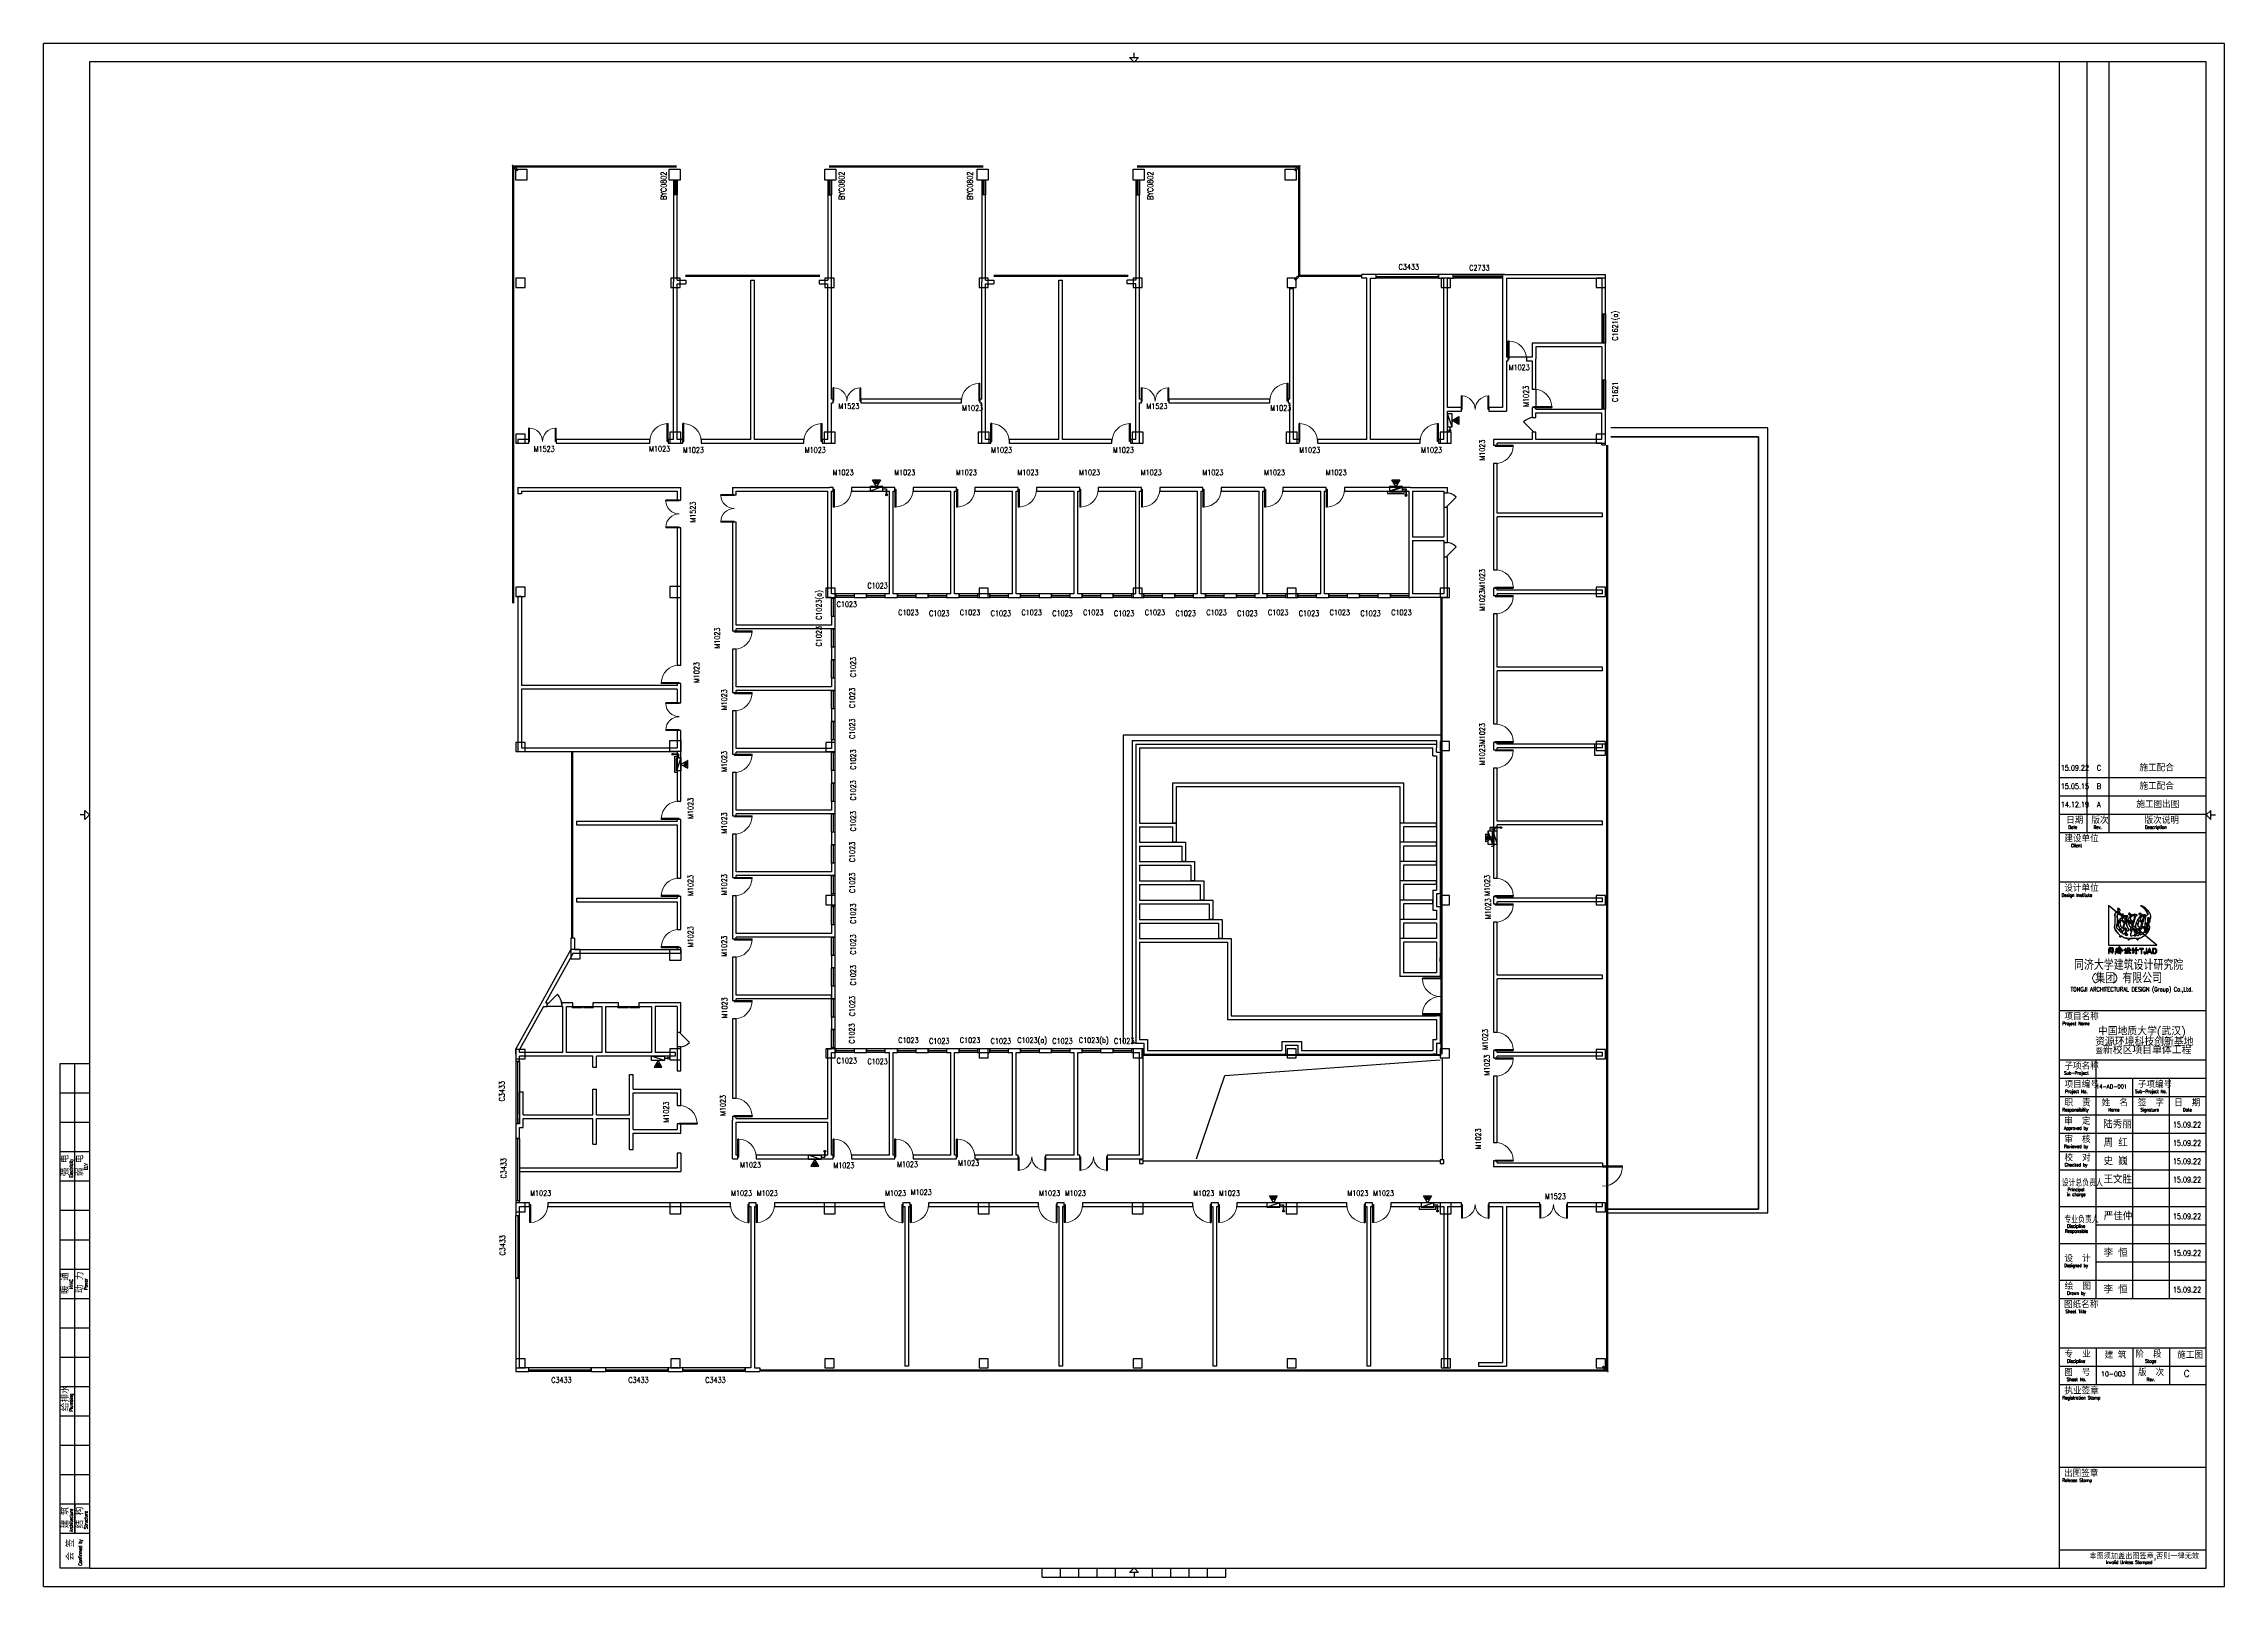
# Model space of a CAD drawing. Header units: inches. Extents: x -867 to 118033, y 946789 to 1030889.
import ezdxf

# ---------------------------------------------------------------- set-up
doc = ezdxf.new("R2010")
doc.units = ezdxf.units.IN
doc.header["$MEASUREMENT"] = 0
for name, color, linetype in [('COLUMN', 10, 'Continuous'), ('CURTWALL', 10, 'Continuous'), ('DOOR_FIRE', 10, 'Continuous'), ('WALL', 10, 'Continuous'), ('WALL-PARAPET', 10, 'Continuous'), ('WINDOW', 10, 'Continuous')]:
    doc.layers.add(name, color=color, linetype=linetype)
doc.styles.add('_TCH_WINDOW', font='SIMPLEX', dxfattribs={"bigfont": 'GBCBIG'})
doc.styles.add('TKZ1_tjhts.shx', font='tjromant.shx', dxfattribs={"bigfont": 'tjhts.shx'})
doc.styles.add('TKZ2_tjkts.shx', font='tjromant.shx', dxfattribs={"bigfont": 'tjkts.shx'})
doc.styles.add('宋体', font='txt')

msp = doc.modelspace()

# ---------------------------------------------------------------- linework, layer by layer
at = {"color": 7}
for p, q in [((-867, 946789), (-867, 1030889)), ((118033, 1030889), (-867, 1030889)), ((118033, 946789), (118033, 1030889)), ((58583, 1030134), (58583, 1030384)), ((109033, 1029889), (109033, 947789)), ((110533, 1029889), (110533, 987889)), ((111733, 1029889), (111733, 987889)), ((109033, 990889), (117033, 990889)), ((109033, 989889), (117033, 989889)), ((109033, 989889), (117033, 989889)), ((1383, 988839), (1133, 988839)), ((109033, 988889), (117033, 988889)), ((117294, 988839), (117544, 988839)), ((109033, 987889), (117033, 987889)), ((109033, 987889), (117033, 987889)), ((109033, 985189), (117033, 985189)), ((114354, 981752), (111711, 983899)), ((111711, 983899), (111711, 981752)), ((112753, 983332), (112753, 983333)), ((112376, 983082), (112376, 983082)), ((112754, 982308), (112753, 982308)), ((112754, 982307), (112754, 982308)), ((112828, 983086), (112822, 983081)), ((112832, 983087), (112828, 983086)), ((112838, 983087), (112832, 983087)), ((112844, 983085), (112838, 983087)), ((112863, 983073), (112844, 983085)), ((112877, 983062), (112863, 983073)), ((112919, 983024), (112877, 983062)), ((112932, 983013), (112919, 983024)), ((112933, 983013), (112932, 983013)), ((113025, 982600), (113025, 982601)), ((113173, 982372), (113172, 982372)), ((113172, 982365), (113173, 982366)), ((113172, 982364), (113172, 982365)), ((113173, 982298), (113172, 982298)), ((113172, 982247), (113173, 982247)), ((113173, 982366), (113173, 982372)), ((113725, 982458), (113712, 982431)), ((113712, 982431), (113713, 982425)), ((113713, 982425), (113714, 982424)), ((113714, 982424), (113717, 982424)), ((113717, 982424), (113723, 982426)), ((113734, 982472), (113725, 982458)), ((113765, 982521), (113734, 982472)), ((113785, 982565), (113765, 982521)), ((113785, 982567), (113785, 982565)), ((113909, 982915), (113884, 983001)), ((113938, 982823), (113909, 982915)), ((113960, 982730), (113938, 982823)), ((111711, 981752), (114354, 981752)), ((111816, 981508), (111812, 981502)), ((111818, 981511), (111816, 981508)), ((111827, 981514), (111818, 981511)), ((111834, 981516), (111827, 981514)), ((111830, 981400), (111835, 981405)), ((111850, 981517), (111834, 981516)), ((111835, 981405), (111839, 981400)), ((111860, 981514), (111850, 981517)), ((112581, 981493), (112581, 981462)), ((112585, 981493), (112581, 981493)), ((112581, 981462), (112594, 981463)), ((112597, 981492), (112585, 981493)), ((112594, 981463), (112612, 981464)), ((112639, 981491), (112597, 981492)), ((112612, 981464), (112627, 981464)), ((112613, 981316), (112636, 981295)), ((112641, 981584), (112615, 981564)), ((112627, 981464), (112627, 981345)), ((112661, 981493), (112639, 981491)), ((112656, 981516), (112681, 981534)), ((112699, 981456), (112699, 981424)), ((112699, 981424), (112717, 981427)), ((112717, 981427), (112740, 981428)), ((112753, 981417), (112723, 981409)), ((112762, 981582), (112740, 981584)), ((112740, 981584), (112742, 981551)), ((112742, 981551), (112741, 981520)), ((112781, 981582), (112762, 981582)), ((112808, 981582), (112781, 981582)), ((112836, 981582), (112808, 981582)), ((112858, 981583), (112836, 981582)), ((112874, 981584), (112858, 981583)), ((112870, 981512), (112871, 981544)), ((112870, 981508), (112870, 981512)), ((112871, 981506), (112870, 981508)), ((112871, 981544), (112874, 981584)), ((112875, 981504), (112871, 981506)), ((112884, 981502), (112875, 981504)), ((112892, 981503), (112884, 981502)), ((112905, 981505), (112892, 981503)), ((112913, 981507), (112905, 981505)), ((112923, 981510), (112913, 981507)), ((112931, 981513), (112923, 981510)), ((112926, 981477), (112931, 981513)), ((112983, 981491), (112983, 981459)), ((113054, 981589), (113022, 981575)), ((113028, 981319), (113051, 981288)), ((113040, 981462), (113040, 981337)), ((113051, 981288), (113136, 981367)), ((113064, 981514), (113099, 981530)), ((113074, 981349), (113074, 981448)), ((113121, 981398), (113074, 981349)), ((113110, 981492), (113110, 981459)), ((113136, 981367), (113121, 981398)), ((113165, 981462), (113213, 981462)), ((113210, 981279), (113247, 981279)), ((113213, 981462), (113213, 981341)), ((113246, 981489), (113246, 981553)), ((113275, 981489), (113246, 981489)), ((113246, 981462), (113286, 981462)), ((113246, 981344), (113246, 981462)), ((113343, 981459), (113343, 981492)), ((113621, 981569), (113399, 981569)), ((113399, 981569), (113399, 981534)), ((113399, 981534), (113490, 981534)), ((113490, 981534), (113490, 981280)), ((113490, 981280), (113530, 981280)), ((113530, 981280), (113530, 981534)), ((113530, 981534), (113621, 981534)), ((113621, 981534), (113621, 981569)), ((113670, 981374), (113632, 981374)), ((113799, 981569), (113760, 981569)), ((113760, 981569), (113760, 981376)), ((113799, 981360), (113799, 981569)), ((113933, 981569), (113826, 981280)), ((113826, 981280), (113866, 981280)), ((113866, 981280), (113897, 981366)), ((113897, 981366), (114011, 981366)), ((113954, 981527), (113909, 981400)), ((113909, 981400), (113999, 981400)), ((113976, 981569), (113933, 981569)), ((113999, 981400), (113954, 981527)), ((114084, 981280), (113976, 981569)), ((114011, 981366), (114041, 981280)), ((114041, 981280), (114084, 981280)), ((114223, 981569), (114113, 981569)), ((114113, 981569), (114113, 981280)), ((114113, 981280), (114222, 981280)), ((114153, 981535), (114153, 981315)), ((114220, 981535), (114153, 981535)), ((114153, 981315), (114220, 981315)), ((109033, 978189), (117033, 978189)), ((833, 949689), (833, 975289)), ((109033, 975489), (117033, 975489)), ((111033, 962489), (111033, 975489)), ((109033, 974489), (117033, 974489)), ((113033, 962489), (113033, 974489)), ((115033, 962489), (115033, 974489)), ((33, 973689), (1633, 973689)), ((109033, 973489), (117033, 973489)), ((33, 972089), (1633, 972089)), ((109033, 972489), (117033, 972489)), ((109033, 971489), (117033, 971489)), ((33, 970489), (1633, 970489)), ((109033, 970489), (117033, 970489)), ((109033, 969489), (117033, 969489)), ((33, 968889), (1633, 968889)), ((111033, 968489), (117033, 968489)), ((33, 967289), (1633, 967289)), ((109033, 967489), (117033, 967489)), ((33, 965689), (1633, 965689)), ((109033, 965489), (117033, 965489)), ((111033, 966489), (117033, 966489)), ((111033, 964489), (117033, 964489)), ((33, 964089), (1633, 964089)), ((109033, 963489), (117033, 963489)), ((33, 962489), (1633, 962489)), ((109033, 962489), (117033, 962489)), ((33, 960889), (1633, 960889)), ((109033, 959789), (117033, 959789)), ((111033, 959789), (111033, 957789)), ((113033, 959789), (113033, 957789)), ((115033, 959789), (115033, 957789)), ((33, 959289), (1633, 959289)), ((109033, 958789), (117033, 958789)), ((33, 957689), (1633, 957689)), ((109033, 957789), (117033, 957789)), ((33, 956089), (1633, 956089)), ((33, 954489), (1633, 954489)), ((33, 952889), (1633, 952889)), ((109033, 953289), (117033, 953289)), ((33, 951289), (1633, 951289)), ((833, 951289), (833, 949689)), ((33, 949689), (1633, 949689)), ((53583, 947294), (53583, 947794)), ((54583, 947294), (54583, 947794)), ((55583, 947294), (55583, 947794)), ((56583, 947294), (56583, 947794)), ((57583, 947294), (57583, 947794)), ((59583, 947294), (59583, 947794)), ((60583, 947294), (60583, 947794)), ((61583, 947294), (61583, 947794)), ((62583, 947294), (62583, 947794)), ((63583, 947294), (63583, 947794)), ((109033, 948789), (117033, 948789)), ((-867, 946789), (118033, 946789)), ((53583, 947294), (63583, 947294)), ((58583, 947544), (58583, 947294))]:
    msp.add_line(p, q, dxfattribs=at)
at = {"color": 1}
for p, q in [((75803, 1010000, 1000), (75803, 1009800, 1000)), ((44893, 1006620), (45093, 1006620)), ((45093, 1006620), (45093, 1006290)), ((73213, 1006620), (73413, 1006620)), ((73213, 1006579), (73413, 1006579)), ((73413, 1006620), (73413, 1006290)), ((73413, 1006579), (73413, 1006249)), ((33763, 992150), (33433, 992150)), ((33763, 992150), (33433, 992150)), ((33763, 991950), (33763, 992150)), ((33763, 991950), (33763, 992150)), ((78003, 987949), (78003, 988150)), ((78003, 988150), (78333, 988150)), ((78263, 988150), (78593, 988150)), ((78263, 987949), (78263, 988150)), ((32983, 975579, 1000), (33183, 975579, 1000)), ((41733, 970179), (41733, 970509)), ((41533, 970179), (41733, 970179)), ((66533, 967580), (66733, 967580)), ((66733, 967580), (66733, 967250)), ((74933, 967580), (75133, 967580)), ((74933, 967580), (75133, 967580)), ((75133, 967580), (75133, 967250)), ((75133, 967580), (75133, 967250))]:
    msp.add_line(p, q, dxfattribs=at)
at = {"color": 8}
for p, q in [((76164, 1010438, 1000), (76102, 1010375, 1000)), ((76278, 1010438, 1000), (76102, 1010262, 1000)), ((76249, 1010438, 1000), (76102, 1010290, 1000)), ((76221, 1010438, 1000), (76102, 1010318, 1000)), ((76136, 1010438, 1000), (76102, 1010403, 1000)), ((76193, 1010438, 1000), (76102, 1010347, 1000)), ((76278, 1010410, 1000), (76130, 1010262, 1000)), ((76278, 1010381, 1000), (76158, 1010262, 1000)), ((76278, 1010353, 1000), (76186, 1010262, 1000)), ((76278, 1010325, 1000), (76215, 1010262, 1000)), ((76278, 1010296, 1000), (76243, 1010262, 1000)), ((44455, 1007094), (44631, 1006918)), ((44483, 1007094), (44631, 1006947)), ((44511, 1007094), (44631, 1006975)), ((44539, 1007094), (44631, 1007003)), ((44568, 1007094), (44631, 1007032)), ((44596, 1007094), (44631, 1007060)), ((72775, 1007094), (72951, 1006918)), ((72803, 1007094), (72951, 1006947)), ((72831, 1007094), (72951, 1006975)), ((72859, 1007094), (72951, 1007003)), ((72888, 1007094), (72951, 1007032)), ((72916, 1007094), (72951, 1007060)), ((44455, 1007066), (44602, 1006918)), ((44455, 1007038), (44574, 1006918)), ((44455, 1007010), (44546, 1006918)), ((44455, 1006981), (44517, 1006918)), ((44455, 1006953), (44489, 1006918)), ((72775, 1007066), (72922, 1006918)), ((72775, 1007038), (72894, 1006918)), ((72775, 1007010), (72866, 1006918)), ((72775, 1006981), (72837, 1006918)), ((72775, 1006953), (72809, 1006918)), ((34238, 991512), (34062, 991688)), ((34209, 991512), (34062, 991659)), ((34181, 991512), (34062, 991631)), ((34238, 991540), (34090, 991688)), ((34238, 991568), (34118, 991688)), ((34238, 991596), (34146, 991688)), ((34238, 991625), (34175, 991688)), ((34238, 991653), (34203, 991688)), ((34153, 991512), (34062, 991603)), ((34124, 991512), (34062, 991574)), ((34096, 991512), (34062, 991546)), ((77788, 987512), (77964, 987688)), ((77788, 987596), (77879, 987688)), ((77788, 987625), (77850, 987688)), ((77788, 987653), (77822, 987688)), ((77788, 987540), (77935, 987688)), ((77788, 987568), (77907, 987688)), ((77816, 987512), (77964, 987659)), ((77844, 987512), (77964, 987631)), ((77872, 987512), (77964, 987603)), ((77901, 987512), (77964, 987574)), ((77929, 987512), (77964, 987546)), ((32545, 975161, 1000), (32664, 975281, 1000)), ((32545, 975105, 1000), (32721, 975281, 1000)), ((32545, 975218, 1000), (32607, 975281, 1000)), ((32545, 975133, 1000), (32692, 975281, 1000)), ((32545, 975189, 1000), (32636, 975281, 1000)), ((32545, 975246, 1000), (32579, 975281, 1000)), ((32573, 975105, 1000), (32721, 975252, 1000)), ((32601, 975105, 1000), (32721, 975224, 1000)), ((32629, 975105, 1000), (32721, 975196, 1000)), ((32658, 975105, 1000), (32721, 975167, 1000)), ((32686, 975105, 1000), (32721, 975139, 1000)), ((41095, 969846), (41129, 969881)), ((41095, 969705), (41271, 969881)), ((41095, 969818), (41157, 969881)), ((41095, 969733), (41242, 969881)), ((41095, 969789), (41186, 969881)), ((41095, 969761), (41214, 969881)), ((41123, 969705), (41271, 969852)), ((41151, 969705), (41271, 969824)), ((41179, 969705), (41271, 969796)), ((41208, 969705), (41271, 969767)), ((41236, 969705), (41271, 969739)), ((66095, 968054), (66271, 967878)), ((66095, 968026), (66242, 967878)), ((66095, 967998), (66214, 967878)), ((66095, 967970), (66186, 967878)), ((66095, 967941), (66157, 967878)), ((66095, 967913), (66129, 967878)), ((66123, 968054), (66271, 967907)), ((66151, 968054), (66271, 967935)), ((66179, 968054), (66271, 967963)), ((66208, 968054), (66271, 967992)), ((66236, 968054), (66271, 968020)), ((74495, 968054), (74671, 967878)), ((74495, 968026), (74642, 967878)), ((74495, 967998), (74614, 967878)), ((74495, 967970), (74586, 967878)), ((74495, 967941), (74557, 967878)), ((74495, 967913), (74529, 967878)), ((74523, 968054), (74671, 967907)), ((74551, 968054), (74671, 967935)), ((74579, 968054), (74671, 967963)), ((74608, 968054), (74671, 967992)), ((74636, 968054), (74671, 968020))]:
    msp.add_line(p, q, dxfattribs=at)
at = {"color": 1, "linetype": 'Continuous', "ltscale": 2}
for p, q in [((45093, 1006290), (45093, 1006620)), ((73413, 1006290), (73413, 1006620)), ((73413, 1006249), (73413, 1006579)), ((33433, 992150), (33763, 992150)), ((33433, 992150), (33763, 992150)), ((78333, 988150), (78003, 988150)), ((78593, 988150), (78263, 988150)), ((41733, 970509), (41733, 970179)), ((66733, 967250), (66733, 967580)), ((75133, 967250), (75133, 967580)), ((75133, 967250), (75133, 967580))]:
    msp.add_line(p, q, dxfattribs=at)
at = {"color": 7}
for points in [[(117033, 947789), (117033, 1029889), (1633, 1029889), (1633, 947789)], [(113399, 981569), (113399, 981534), (113490, 981534), (113490, 981280), (113530, 981280), (113530, 981534), (113621, 981534), (113621, 981569)], [(113976, 981569), (113933, 981569), (113826, 981280), (113866, 981280), (113897, 981366), (114011, 981366), (114041, 981280), (114084, 981280)], [(113954, 981527), (113999, 981400), (113909, 981400)]]:
    msp.add_lwpolyline(points, close=True, dxfattribs=at)
at = {"color": 30, "linetype": 'Continuous'}
for points in [[(75683, 1010700), (75683, 1010000), (75923, 1010000), (75923, 1010700)], [(75683, 1010700), (75683, 1010000), (75923, 1010000), (75683, 1010700)], [(44193, 1006499), (44893, 1006499), (44893, 1006739), (44193, 1006739)], [(44193, 1006499), (44893, 1006499), (44893, 1006739), (44193, 1006499)], [(72513, 1006499), (73213, 1006499), (73213, 1006739), (72513, 1006739)], [(72513, 1006499), (73213, 1006499), (73213, 1006739), (72513, 1006499)], [(72513, 1006459), (73213, 1006459), (73213, 1006699), (72513, 1006459)], [(72513, 1006459), (73213, 1006459), (73213, 1006699), (72513, 1006699)], [(33643, 991250), (33643, 991950), (33883, 991950), (33883, 991250)], [(33643, 991250), (33643, 991950), (33883, 991950), (33643, 991250)], [(33643, 991250), (33643, 991950), (33883, 991950), (33883, 991250)], [(33643, 991250), (33643, 991950), (33883, 991950), (33643, 991250)], [(78123, 987249), (78123, 987949), (77883, 987949), (78123, 987249)], [(78123, 987249), (78123, 987949), (77883, 987949), (77883, 987249)], [(78383, 987249), (78383, 987949), (78143, 987949), (78143, 987249)], [(78383, 987249), (78383, 987949), (78143, 987949), (78383, 987249)], [(32283, 975699), (32983, 975699), (32983, 975459), (32283, 975459)], [(32283, 975699), (32983, 975699), (32983, 975459), (32283, 975699)], [(40833, 970299), (41533, 970299), (41533, 970059), (40833, 970059)], [(40833, 970299), (41533, 970299), (41533, 970059), (40833, 970299)], [(65833, 967459), (66533, 967459), (66533, 967699), (65833, 967699)], [(65833, 967459), (66533, 967459), (66533, 967699), (65833, 967459)], [(74233, 967459), (74933, 967459), (74933, 967699), (74233, 967699)], [(74233, 967459), (74933, 967459), (74933, 967699), (74233, 967459)], [(74233, 967459), (74933, 967459), (74933, 967699), (74233, 967699)], [(74233, 967459), (74933, 967459), (74933, 967699), (74233, 967459)]]:
    msp.add_lwpolyline(points, close=True, dxfattribs=at)
at = {"color": 2}
for points in [[(75923, 1010350), (76295, 1010565), (76295, 1010135)], [(76278, 1010438), (76278, 1010262), (76102, 1010262), (76102, 1010438)], [(44543, 1006739), (44328, 1007112), (44757, 1007112)], [(44455, 1007094), (44631, 1007094), (44631, 1006918), (44455, 1006918)], [(72863, 1006739), (72648, 1007112), (73077, 1007112)], [(72775, 1007094), (72951, 1007094), (72951, 1006918), (72775, 1006918)], [(33883, 991600), (34255, 991385), (34255, 991814)], [(34238, 991512), (34238, 991688), (34062, 991688), (34062, 991512)], [(78143, 987600), (77770, 987385), (77770, 987814)], [(77788, 987512), (77788, 987688), (77964, 987688), (77964, 987512)], [(32633, 975459), (32418, 975087), (32847, 975087)], [(32545, 975105), (32721, 975105), (32721, 975281), (32545, 975281)], [(41183, 970059), (40968, 969687), (41397, 969687)], [(41095, 969705), (41271, 969705), (41271, 969881), (41095, 969881)], [(66183, 967699), (65968, 968072), (66397, 968072)], [(66095, 968054), (66271, 968054), (66271, 967878), (66095, 967878)], [(74583, 967699), (74368, 968072), (74797, 968072)], [(74495, 968054), (74671, 968054), (74671, 967878), (74495, 967878)]]:
    msp.add_lwpolyline(points, close=True, dxfattribs=at)
at = {"color": 7}
for points in [[(84433, 967150), (93133, 967150), (93133, 1009950), (84583, 1009950)], [(84583, 1009450), (92633, 1009450), (92633, 967350), (84433, 967350)], [(84433, 967350), (92633, 967350), (92633, 1009450), (84583, 1009450)], [(75283, 993200), (57983, 993200), (57983, 976399)], [(1633, 947789), (33, 947789), (33, 975289), (1633, 975289)], [(61983, 970100), (63534, 974631), (75283, 975500)]]:
    msp.add_lwpolyline(points, dxfattribs=at)
at = {"color": 30}
for points in [[(72413, 1006499), (72413, 1006359), (73313, 1006359), (73313, 1006499)], [(33683, 991150), (33543, 991150), (33543, 992050), (33683, 992050)], [(78083, 987149), (78223, 987149), (78223, 988049), (78083, 988049)], [(74133, 967499), (74133, 967359), (75033, 967359), (75033, 967499)]]:
    msp.add_lwpolyline(points, dxfattribs=at)
at = {"color": 7}
for points in [[(112391, 982247, -0.0551115), (112367, 982202, -0.3998171), (112347, 982191, -0.1515399), (112331, 982198, -0.3014481), (112329, 982218, 0.0103059), (112348, 982268, -0.0185105), (112187, 982447, -0.1031838), (112056, 982653, -0.1209594), (112055, 982824, 0.0635121), (112082, 983126, 0.0242646), (112071, 983298, -0.0390164), (112061, 983392, -0.1488033), (112080, 983473, -0.0635218), (112129, 983524, -0.0215613), (112150, 983543), (111711, 983899), (111711, 981752), (114354, 981752), (113696, 982286, -0.0273396), (113627, 982232, -0.0568105), (113476, 982152, -0.0436528), (113347, 982114, 0.0702242), (113340, 982091, -0.1555862), (113327, 982044, -0.2680785), (113285, 982040, 0.0460341), (113283, 982055, -0.1083699), (113287, 982070, 0.0672722), (113295, 982101, 0.0078687), (113046, 982099, -0.0184741), (112854, 982105, 0.0893558), (112842, 982073, -0.084297), (112832, 982039, -0.3787124), (112808, 982022, -0.1295158), (112784, 982034, 0.0100818), (112789, 982048, -0.0636604), (112796, 982071, -0.0474266), (112804, 982096, 0.4124585), (112797, 982107, 0.0464603), (112722, 982116, -0.0833042), (112589, 982144, -0.0569155)], [(112322, 983597, 0.150805), (112342, 983637, 0.1181811), (112338, 983677, 0.0612513), (112323, 983707, 0.1108289), (112297, 983729, 0.0659758), (112258, 983745, 0.1299207), (112215, 983747, 0.4068104), (112210, 983738, 0.0766303), (112218, 983719, -0.0195022), (112233, 983694, -0.0857988), (112241, 983669, -0.1509994), (112229, 983612, -0.0863072), (112206, 983586, -0.0193316), (112165, 983555, 0.0157415), (112150, 983543), (112292, 983427, -0.0147834), (112300, 983426, -0.0920215), (112339, 983412, -0.0216119), (112370, 983392, 0.0205014), (112376, 983388, -0.1384057), (112376, 983388, -0.004327), (112381, 983386, 0.0415207), (112387, 983385, 0.0170059), (112393, 983387, 0.1753619), (112400, 983396, 0.1151752), (112401, 983418, 0.1334583), (112376, 983472, 0.090138), (112332, 983508, 0.0685292), (112300, 983520, -0.0139342), (112276, 983525, -0.2017192), (112261, 983536, -0.3784264), (112263, 983551, -0.0841661), (112283, 983566, 0.0701842)], [(112292, 983427, 0.0648669), (112257, 983425, 0.1165312), (112208, 983405, 0.2082179), (112187, 983374, 0.02194), (112188, 983354, -0.0035561), (112203, 983131, -0.0085851), (112206, 983056, -0.0366256), (112205, 983014, -0.0303218), (112193, 982967, 0.0086386), (112169, 982884, 0.029199), (112153, 982807, 0.0476395), (112150, 982754, 0.083135), (112159, 982713, 0.0774244), (112200, 982643, 0.0955241), (112265, 982585, 0.1333455), (112274, 982583, 0.037671), (112297, 982590, -0.0747635), (112348, 982604, -0.017227), (112397, 982606, 0.1033175), (112424, 982610, 0.5292511), (112425, 982616, 0.0588905), (112395, 982634, -0.1065556), (112311, 982692, -0.1578928), (112248, 982822, -0.0902917), (112241, 982912, -0.0611659), (112277, 983070, -0.1115503), (112306, 983125, -0.0168245), (112357, 983176, -0.0029173), (112446, 983257, 0.0139265), (112472, 983281)], [(112754, 983332, 0.0185717), (112753, 983332), (112753, 983333, 0.0693605), (112747, 983336, 0.0472121), (112724, 983339, 0.0242816), (112687, 983341, -0.0007529), (112618, 983341, -0.0133743), (112575, 983342, -0.1644583), (112552, 983350, -0.1561701), (112538, 983375, 0.0648326), (112529, 983406, 0.1719501), (112505, 983427, 0.0772319), (112478, 983436, 0.0993654), (112462, 983436, 0.128164), (112450, 983430, 0.199677), (112441, 983408, 0.1562872), (112449, 983383, 0.0863808), (112467, 983365, 0.0297943), (112485, 983356, -0.2185117), (112501, 983337, -0.0501961), (112504, 983320, -0.2237338), (112496, 983306, -0.0138916), (112472, 983281), (112502, 983257, -0.0061902), (112563, 983290, -0.0932053), (112667, 983310, -0.1034206), (112679, 983307, -0.3849249), (112682, 983300, -0.0458534), (112677, 983270, -0.0145608), (112643, 983170, 0.0063157), (112635, 983148), (112663, 983125, -0.0034652), (112669, 983141, -0.0027243), (112715, 983273, -0.3380722), (112727, 983278, 0.0052185), (112754, 983279, 0.3094146), (112759, 983281, 0.1320771), (112765, 983285, 0.1477443), (112771, 983297, 0.1356456), (112770, 983314, 0.1843297)], [(113280, 983384, 0.0830856), (113270, 983398, 0.1277321), (113255, 983405, 0.0609986), (113193, 983414, 0.0502889), (113140, 983415, 0.0613152), (113090, 983406, -0.058239), (113044, 983393, -0.0232735), (112982, 983386, -0.3180735), (112956, 983399, -0.0128075), (112914, 983455, 0.1765939), (112872, 983485, 0.1414458), (112838, 983488, 0.2540415), (112816, 983467, 0.0943485), (112813, 983434, 0.2722017), (112829, 983410, 0.0693796), (112863, 983402, -0.0990013), (112902, 983390, -0.173209), (112919, 983366, -0.244282), (112916, 983346, -0.0420489), (112880, 983298, 0.019533), (112822, 983227, 0.0743279), (112788, 983173, -0.0037166), (112737, 983066), (112799, 983015, -0.0325902), (112809, 983059, -0.1147088), (112822, 983081), (112828, 983086), (112832, 983087), (112838, 983087), (112844, 983085), (112863, 983073), (112877, 983062), (112919, 983024), (112932, 983013), (112933, 983013, 0.1373245), (112951, 983003, 0.052206), (112991, 982998, -0.0390811), (113024, 982995, -0.0612344), (113032, 982993, -0.3899551), (113037, 982986, -0.0154386), (113036, 982969, -0.0097932), (113015, 982852, -0.0015551), (113012, 982842), (113046, 982814, -0.0056748), (113061, 982871, 0.0217645), (113086, 982977, -0.0372309), (113091, 982996, -0.1668084), (113098, 983001, 0.014415), (113113, 983007, 0.2328722), (113124, 983023, 0.0878865), (113123, 983045, 0.002273), (113116, 983076, -0.1783568), (113117, 983084, -0.0012162), (113145, 983174, -0.0114755), (113174, 983261, -0.0170315), (113199, 983326, -0.1926293), (113228, 983351, -0.05264), (113257, 983362, 0.1218649), (113278, 983368, 0.3849186)], [(113025, 983345, -0.0215091), (113095, 983366, -0.0538854), (113116, 983370, -0.3631154), (113147, 983353, -0.0930781), (113134, 983273, 0.0231252), (113081, 983101, -0.0673463), (113062, 983050, -0.2787416), (113045, 983042, -0.0670638), (113001, 983048, -0.2237211), (112951, 983086, -0.0706972), (112907, 983177, -0.1711925), (112909, 983241, -0.0903724), (112953, 983300, -0.0970274)], [(113738, 983366, 0.3376909), (113742, 983374, 0.2340509), (113732, 983386, 0.0850294), (113689, 983400, 0.1094037), (113620, 983395, 0.0270509), (113565, 983372, 0.0969664), (113517, 983438, 0.1473894), (113446, 983479, 0.1101781), (113396, 983478, 0.1936589), (113372, 983459, 0.1058641), (113364, 983442, 0.3227149), (113376, 983417, 0.0902224), (113419, 983401, 0.0214279), (113451, 983394, -0.0622475), (113477, 983387, -0.0489002), (113503, 983373, 0.0614454), (113534, 983357, 0.0452038), (113414, 983283, 0.105153), (113354, 983219, 0.0175339), (113251, 983028, 0.0472699), (113201, 982908), (113321, 982908, -0.0165378), (113325, 982923, -0.0698697), (113374, 983075, -0.5552499), (113390, 983078, 0.0870683), (113412, 983061, 0.000587), (113427, 983055, 0.0516446), (113431, 983052, 0.0023125), (113469, 983026, 0.1078004), (113505, 983010, 0.0697098), (113539, 983016, -0.0023488), (113526, 982942, -0.0147248), (113521, 982908), (113559, 982908, -0.003665), (113565, 982932, -0.0031759), (113584, 983008, -0.214328), (113595, 983018, 0.079005), (113613, 983030, 0.1362837), (113625, 983052, 0.0420381), (113627, 983065, 0.1212082), (113624, 983076, 0.0331562), (113613, 983092, -0.0898958), (113608, 983102, -0.1533606), (113610, 983114, -0.0055802), (113641, 983215, -0.0200401), (113676, 983316, -0.1093799), (113692, 983344, 0.0241258), (113718, 983353, 0.094696)], [(113629, 983344, -0.1436633), (113621, 983294, 0.0188084), (113582, 983161, -0.1176012), (113554, 983070, -0.2299861), (113515, 983064, -0.2857), (113452, 983130, -0.2671206), (113479, 983256, -0.053371), (113543, 983316, -0.07094), (113606, 983357, -0.4906199)], [(113873, 983237, -0.2669951), (113887, 983243, -0.078548), (113901, 983238, -0.0614008), (113916, 983229, -0.1405061), (113929, 983209, -0.0750772), (113936, 983160, -0.0237915), (113932, 983087, 0.0285811), (113928, 983009, 0.0835126), (113932, 982980, 0.5568725), (113945, 982979, 0.0998762), (113974, 983035, 0.0588595), (113990, 983116, 0.00868), (113994, 983176, -0.0558683), (114013, 983284, 0.0129089), (114021, 983305, 0.0762705), (114020, 983338, 0.168287), (113876, 983607, 0.0458115), (113670, 983805, 0.0822993), (113525, 983886, 0.0450238), (113477, 983897, 0.1843232), (113465, 983895, 0.4012137), (113466, 983891, 0.0738941), (113479, 983880, 0.0099682), (113534, 983851, -0.0450852), (113581, 983819, -0.0424353), (113670, 983733, -0.0146591), (113765, 983614, -0.0759579), (113868, 983410, 0.1832806), (113735, 983272, 0.0931659), (113705, 982993, 0.0026446), (113704, 982908), (113804, 982908, -0.0217175), (113805, 982958, -0.0609022), (113807, 982962, -0.7501687), (113811, 982962, -0.0621408), (113817, 982951, -0.0280404), (113830, 982912, -0.0012068), (113831, 982908), (113911, 982908), (113909, 982915), (113884, 983001, -0.0427592), (113850, 983149, -0.1661832), (113860, 983219, -0.0296699)], [(112445, 982542, 0.3215283), (112439, 982551, 0.0214844), (112352, 982563, 0.0228427), (112331, 982563, 0.1025335), (112320, 982561, 0.1300448), (112310, 982555, 0.2673671), (112309, 982544, -0.0058719), (112319, 982524, 0.0585153), (112328, 982504, 0.0813437), (112361, 982467, 0.0993866), (112393, 982448, 0.035917), (112405, 982445, 0.2459079), (112413, 982448, 0.1052033), (112431, 982489, -0.0340548), (112441, 982526, 0.0568914)], [(112577, 982961, -0.0115863), (112584, 982996, 0.2532875), (112584, 982997, 0.0952471), (112565, 982998, -0.0106), (112540, 982998, -0.1338758), (112506, 983006, -0.0824312), (112471, 983035, -0.0162202), (112442, 983070, 0.0423185), (112425, 983089, 0.1408506), (112410, 983095, 0.1459333), (112391, 983091, 0.0384915), (112376, 983082), (112376, 983082, 0.0006158), (112372, 983079, 0.0325531), (112367, 983075, 0.0953288), (112359, 983066, 0.0967668), (112351, 983037, -0.0015248), (112345, 982985, 0.0342445), (112339, 982938, 0.0858993), (112354, 982832, 0.0973955), (112402, 982750, 0.0834633), (112459, 982702, 0.0988638), (112486, 982692, 0.3066297), (112495, 982697, 0.075685), (112505, 982720, 0.0099458), (112528, 982802, -0.0234243), (112543, 982845, 0.0347759)], [(112661, 982469, 0.2458121), (112671, 982513, 0.0650722), (112648, 982586, 0.1348259), (112648, 982588, -0.1149956), (112647, 982590, 0.0617477), (112632, 982612, 0.1691896), (112614, 982622, 0.0096937), (112577, 982626, 0.0176541), (112553, 982628, 0.0446214), (112536, 982627, 0.15913), (112521, 982620, 0.2630584), (112518, 982610, 0.037983), (112538, 982568, -0.0910128), (112545, 982546, -0.1834577), (112540, 982535, -0.1869907), (112527, 982529, -0.0765884), (112513, 982529, 0.0122332), (112498, 982532, 0.175338), (112489, 982530, 0.023216), (112461, 982449, 0.0406895), (112451, 982409, 0.2853705), (112458, 982395, 0.0486511), (112476, 982387, -0.0832962), (112503, 982371, 0.044689), (112520, 982357, 0.1967611), (112544, 982355, 0.1278793), (112582, 982378, 0.0506707)], [(112635, 983148), (112502, 983257, 0.1224386), (112469, 983218, 0.0772085), (112455, 983180, 0.2213743), (112467, 983131, -0.0441032), (112490, 983098, 0.0924739), (112520, 983056, 0.1498273), (112555, 983040, 0.0781074), (112594, 983042, 0.3009917), (112611, 983057, 0.0034484), (112618, 983097, -0.0149356)], [(112698, 982891, -0.1184111), (112737, 983066), (112663, 983125, 0.0137314), (112644, 983063, 0.3541285), (112648, 983057, 0.1494028), (112648, 983057, -0.0337555), (112656, 983054, -0.3012252), (112663, 983046, -0.0679658), (112660, 983011, -0.1553571), (112648, 983005, -0.0383004), (112631, 983002, 0.3944042), (112623, 982992, -0.0029972), (112577, 982836, 0.0273143), (112539, 982683, 0.2623888), (112541, 982671, 0.0541706), (112613, 982669, -0.1202692), (112663, 982664, -0.2382123), (112691, 982635, -0.0303278), (112706, 982568, 0.1773418), (112722, 982535, 0.1891686), (112753, 982531, 0.0249005), (112799, 982536, 0.4323298), (112820, 982561, 0.0540233), (112811, 982617, 0.0725625), (112796, 982652, -0.0242718), (112753, 982724, -0.0905198)], [(112732, 982349, 0.0132438), (112726, 982368, 0.0423517), (112711, 982406, 0.0864516), (112704, 982413, 0.181931), (112697, 982414, 0.1051665), (112674, 982398, 0.0637766), (112642, 982359, 0.0790386), (112625, 982322, 0.2951179), (112630, 982300, 0.1274605), (112650, 982292, 0.0512186), (112675, 982289, -0.0069383), (112723, 982284, 0.1018713), (112750, 982286, 0.2820221), (112758, 982295, 0.1273294), (112754, 982308), (112753, 982308, -0.0043352)], [(113012, 982842), (112799, 983015, 0.0254495), (112795, 982980, 0.1287987), (112814, 982867, 0.0442164), (112860, 982788, 0.0763229), (112918, 982736, 0.0343663), (112950, 982717, 0.0760318), (112971, 982710, 0.341488), (112978, 982714, 0.0692166), (112998, 982777, 0.0092289)], [(112961, 982617, 0.1210115), (112952, 982624, 0.0512478), (112922, 982646, 0.0775551), (112911, 982651, 0.2384985), (112905, 982649, 0.1677982), (112903, 982642, 0.0965497), (112904, 982602, -0.0144064), (112908, 982585, -0.0003304), (112912, 982547, 0.1058997), (112925, 982508, 0.3138646), (112935, 982507, 0.2317127), (112945, 982524, 0.0266588), (112954, 982569, -0.007425), (112962, 982602, 0.1699501)], [(113160, 982399, -0.0585525), (113132, 982460, -0.0436848), (113123, 982512, 0.0886224), (113113, 982541, 0.1517893), (113080, 982569, -0.0465315), (113046, 982590, 0.0455497), (113031, 982598, 0.0431422), (113025, 982600), (113025, 982601, 0.2517147), (113001, 982594, 0.1373338), (112981, 982539, -0.022108), (112969, 982490, 0.0252689), (112938, 982394, -0.0283808), (112922, 982346, 0.0956671), (112910, 982290, 0.2667048), (112932, 982253, 0.133638), (112991, 982250, 0.1177731), (113108, 982292, 0.0812661), (113165, 982350, 0.0805236), (113172, 982364), (113172, 982365), (113173, 982366), (113173, 982372), (113172, 982372, 0.0596242)], [(113046, 982814, 0.0032691), (113038, 982782, 0.0512106), (113025, 982702, 0.2041008), (113030, 982680, -0.0115976), (113084, 982647, -0.0449907), (113164, 982588, -0.2009826), (113186, 982559, -0.0064265), (113205, 982467, 0.0797214), (113224, 982407, 0.3264639), (113232, 982403, 0.0878383), (113241, 982407, 0.0876562), (113285, 982452, 0.2863185), (113296, 982515, 0.0763495), (113255, 982577, -0.1603965), (113199, 982690), (113199, 982690)], [(113206, 982271, 0.0820147), (113209, 982290, 0.3603693), (113197, 982302, 0.0943237), (113183, 982302, 0.1098679), (113177, 982301, -0.0178529), (113173, 982298), (113172, 982298, 0.0956383), (113146, 982274, 0.0693812), (113135, 982255, 0.3917776), (113140, 982245, 0.1626498), (113161, 982244, 0.0296982), (113172, 982247), (113173, 982247, 0.0278653), (113195, 982256, 0.2329724)], [(113807, 982822, -0.0026197), (113805, 982881, -0.0118195), (113804, 982908), (113704, 982908, 0.0061257), (113705, 982711, 0.0024919), (113707, 982629, 0.0482465), (113665, 982734, 0.0659094), (113656, 982746, 0.2249358), (113644, 982750, 0.0382838), (113613, 982748, -0.0661601), (113539, 982745, -0.4850881), (113533, 982751, -0.1019134), (113535, 982794, -0.0169558), (113559, 982908), (113521, 982908, -0.0179726), (113511, 982868, -0.0105619), (113495, 982770, -0.2088452), (113479, 982736, -0.1194904), (113453, 982729, -0.1317763), (113359, 982745, -0.1276236), (113323, 982797, -0.1183848), (113321, 982908), (113201, 982908, 0.0051908), (113197, 982894, 0.105733), (113199, 982690), (113293, 982614), (113352, 982614, -0.0781767), (113356, 982634, -0.1295835), (113381, 982661, -0.2240465), (113427, 982667, -0.0710359), (113428, 982667, 0.1010626), (113431, 982665, -0.0195877), (113435, 982664, -0.0238276), (113438, 982663, -0.3222574), (113451, 982638, -0.0133841), (113447, 982614), (113482, 982614, -0.0142711), (113490, 982633, -0.1943529), (113519, 982668, -0.094044), (113594, 982688, -0.0351748), (113629, 982690, -0.1771536), (113650, 982673, -0.054292), (113679, 982614), (113799, 982614, 0.0161294), (113805, 982639, 0.0437413), (113810, 982735, 0.0128354)], [(113396, 982401, -0.0079205), (113399, 982409, -0.0406101), (113401, 982418, 0.0577323), (113404, 982433, 0.2310887), (113399, 982450, 0.2237524), (113373, 982449, 0.0328612), (113327, 982416, -0.0120354), (113287, 982390, 0.1602411), (113253, 982355, 0.1603045), (113252, 982310, 0.2219506), (113272, 982285, 0.0802284), (113309, 982269, 0.1244326), (113344, 982266, 0.1775768), (113359, 982283, 0.0605902), (113380, 982344, -0.013372)], [(113352, 982614), (113293, 982614), (113376, 982546, -0.0514757), (113355, 982588, -0.0996694)], [(113376, 982546, 0.0106538), (113381, 982538, 0.0910051), (113396, 982521, 0.311976), (113408, 982520)], [(113468, 982556, -0.0413955), (113482, 982614), (113447, 982614, -0.0114526), (113443, 982593, -0.0100695), (113435, 982555, -0.0345462), (113426, 982538, -0.0877366), (113408, 982520), (113452, 982485), (113452, 982485, 0.0201253)], [(113587, 982375), (113452, 982485, 0.0070868), (113422, 982385, 0.0709224), (113416, 982328, 0.2483533), (113427, 982305, 0.1996345), (113463, 982313, -0.0068863), (113502, 982326, 0.0567801), (113576, 982367, 0.0068031)], [(113840, 982424, 0.0688226), (113897, 982505, 0.0319989), (113940, 982614), (113849, 982614, -0.0028925), (113849, 982609, -0.0726747), (113826, 982547, -0.0388879), (113798, 982504, -0.0205903), (113757, 982453, -0.1147278), (113744, 982440, -0.0528391), (113723, 982426), (113717, 982424), (113713, 982424), (113712, 982431), (113725, 982458), (113734, 982472), (113765, 982521), (113785, 982565), (113785, 982567, 0.0303286), (113799, 982614), (113679, 982614, -0.0191394), (113686, 982592, -0.1311387), (113696, 982538, -0.0687064), (113667, 982463, -0.1061823), (113628, 982409, -0.0270748), (113587, 982375), (113696, 982286, 0.0156329), (113734, 982320, -0.009266)], [(113960, 982730), (113938, 982823), (113911, 982908), (113831, 982908, -0.0134335), (113842, 982862, -0.0124195), (113851, 982818, -0.0172548), (113857, 982777, -0.0240911), (113856, 982676, -0.0379696), (113849, 982614), (113940, 982614, 0.0138302), (113955, 982663, 0.1168793)], [(111951, 981601, 0.2157821), (111922, 981605, 0.0674167), (111905, 981596, -0.1683972), (111871, 981588, -0.0187222), (111834, 981592, 0.0691347), (111793, 981593, -0.2115828), (111782, 981596, 0.0123268), (111771, 981602, 0.1816498), (111761, 981601, 0.2345639), (111743, 981588, 0.0693904), (111731, 981551, 0.0401137), (111720, 981443, 0.0086199), (111720, 981389, 0.0343022), (111718, 981311, 0.2405247), (111736, 981283, 0.1514047), (111742, 981282, 0.2542472), (111748, 981298, 0.0382249), (111750, 981355, -0.0616082), (111754, 981399, 0.026815), (111760, 981474, -0.0546517), (111768, 981517, -0.0282619), (111775, 981538, -0.2536863), (111796, 981548, 0.007206), (111819, 981549, -0.0065987), (111872, 981557, 0.0099991), (111896, 981562, -0.0623813), (111917, 981560, -0.1556703), (111930, 981552, -0.0511634), (111943, 981534, -0.1021006), (111946, 981521, -0.0309498), (111947, 981437, 0.0100883), (111947, 981391, -0.1312854), (111940, 981363, -0.0196294), (111933, 981351, -0.4851365), (111923, 981348, 0.0015831), (111916, 981352, 0.1652957), (111904, 981346, 0.2485904), (111898, 981329, 0.0661762), (111905, 981306, 0.038595), (111911, 981293, 0.3783649), (111921, 981291, 0.0777589), (111940, 981319, 0.0160121), (111958, 981347, 0.0546514), (111972, 981380, 0.0872058), (111982, 981476, 0.0649024), (111970, 981571, 0.1440636)], [(111839, 981400, -0.0394339), (111845, 981387, 0.0541329), (111853, 981374, 0.1231841), (111887, 981390, 0.1403531), (111897, 981407, 0.2846165), (111894, 981415, -0.0124637), (111879, 981424, 0.0161408), (111852, 981444, -0.0297363), (111801, 981442, -0.1490236), (111792, 981435, 0.1903036), (111785, 981427, 0.0898449), (111784, 981407, 0.1710784), (111802, 981375, 0.2498013), (111822, 981372, 0.3787681), (111832, 981385, 0.0312359), (111830, 981400), (111835, 981405)], [(111850, 981517), (111834, 981516), (111827, 981514), (111818, 981511), (111816, 981508), (111812, 981502, 0.3335711), (111813, 981493, 0.0459523), (111826, 981487, 0.0647838), (111848, 981481, 0.210865), (111862, 981485, 0.1279266), (111867, 981497, 0.211886), (111865, 981511, 0.12013), (111860, 981514)], [(112127, 981492, 0.3135408), (112121, 981501, 0.3355759), (112115, 981497, 0.0157924), (112104, 981425, -0.0577552), (112088, 981367, 0.000363), (112070, 981312, 0.0945106), (112079, 981265, 0.2304226), (112087, 981256, 0.3691174), (112100, 981268, 0.0393192), (112108, 981313, -0.1091878), (112127, 981394, 0.00425), (112131, 981406, 0.0323692), (112127, 981462, -0.0255151)], [(112138, 981544, -0.1307656), (112136, 981538, -0.0489996), (112127, 981522, 0.1753508), (112122, 981511, 0.3893753), (112127, 981508, 0.1463589), (112144, 981516, 0.0790337), (112157, 981527, 0.1012439), (112163, 981538, 0.132531), (112163, 981552, 0.0677513), (112159, 981563, 0.0502593), (112151, 981573, 0.4542652), (112147, 981572, 0.0676496), (112143, 981561, 0.0075613)], [(112264, 981622, 0.0938266), (112232, 981582, 0.3020723), (112234, 981572, 0.296548), (112249, 981572, 0.0425396), (112282, 981589, -0.1290187), (112317, 981596, -0.1172039), (112325, 981594, -0.3284053), (112325, 981588, -0.0514589), (112306, 981562, 0.0856458), (112285, 981523, 0.0319028), (112283, 981516, -0.3155329), (112275, 981506, -0.1345436), (112264, 981503, -0.4081173), (112257, 981510, 0.0356386), (112250, 981534, 0.0843329), (112243, 981544, 0.3586267), (112238, 981545, 0.2274727), (112224, 981519, 0.1488817), (112229, 981503, -0.254787), (112230, 981488, -0.1104182), (112216, 981473, -0.0321559), (112190, 981456, 0.1221063), (112174, 981440, 0.0744789), (112159, 981404, 0.233421), (112165, 981387, 0.3161664), (112189, 981386, 0.1229031), (112221, 981414, 0.056501), (112243, 981447, -0.0255055), (112256, 981479, -0.1746431), (112283, 981500, 0.0046016), (112296, 981506, -0.2514766), (112293, 981486, -0.1302184), (112281, 981476, 0.1608903), (112271, 981465, 0.1727349), (112268, 981451, 0.4487933), (112285, 981447, 0.1419712), (112310, 981483, 0.0572482), (112320, 981514, -0.3348851), (112336, 981529, -0.0767726), (112345, 981530, -0.5458408), (112349, 981525, -0.0080915), (112349, 981491, 0.1391361), (112361, 981450, 0.1447459), (112374, 981440, 0.3551162), (112381, 981444, 0.0469864), (112386, 981462, 0.0526144), (112388, 981469, 0.2376806), (112384, 981473, 0.0254364), (112375, 981476, -0.3548357), (112367, 981485, -0.0494477), (112365, 981516, -0.0356279), (112365, 981527, -0.3879642), (112372, 981537, -0.0096113), (112387, 981542, 0.1873169), (112397, 981550, 0.2324029), (112397, 981563, 0.1435249), (112395, 981563, 0.022411), (112345, 981541, -0.0031897), (112327, 981532, -0.2061788), (112319, 981532, -0.1657639), (112314, 981537, -0.2179687), (112315, 981545, -0.1100956), (112337, 981571, -0.0318622), (112364, 981591, 0.0789292), (112371, 981597, 0.2647075), (112371, 981601, 0.0342146), (112367, 981606, 0.1747345), (112362, 981608, 0.0017522), (112354, 981608, -0.1774577), (112343, 981610, -0.140307), (112335, 981618, -0.275752), (112337, 981631, 0.1676812), (112339, 981645, 0.301407), (112325, 981655, 0.0831102), (112312, 981655, 0.1307373)], [(112385, 981425, 0.1882221), (112369, 981426, 0.2057295), (112352, 981415, 0.0183759), (112339, 981393, -0.117409), (112322, 981371, -0.0609268), (112320, 981399, 0.2151171), (112316, 981409, 0.4700329), (112306, 981406, -0.0455449), (112287, 981394, -0.0742243), (112274, 981388, -0.5681369), (112266, 981395, -0.0767801), (112268, 981404, 0.1001969), (112268, 981425, 0.3872994), (112262, 981429, 0.1186652), (112257, 981427, 0.1854293), (112241, 981398, -0.0183735), (112237, 981373, 0.026924), (112230, 981349, -0.0134468), (112228, 981325, 0.0970573), (112231, 981299, 0.2770468), (112239, 981292, 0.1929206), (112246, 981296, 0.1257347), (112254, 981326, -0.0841785), (112259, 981359, -0.2924539), (112276, 981370, -0.4274147), (112290, 981356, -0.0397234), (112288, 981331, 0.7443536), (112300, 981327, 0.1739728), (112318, 981343, -0.0795926), (112335, 981366, 0.0379971), (112355, 981387, -0.536451), (112372, 981387, -0.2206409), (112378, 981357, -0.0333339), (112372, 981329, -0.0219704), (112355, 981290, -0.0364129), (112346, 981272, 0.0590354), (112345, 981271, 0.2212475), (112349, 981264, 0.2290915), (112352, 981264, 0.1040521), (112358, 981269, 0.0396216), (112379, 981305, 0.0316629), (112397, 981341, 0.0839218), (112405, 981378, 0.0954643), (112397, 981409, 0.1181365)], [(112430, 981461, 0.0275786), (112467, 981443, 0.1545257), (112490, 981441, 0.082415), (112511, 981447, 0.3129864), (112512, 981460, 0.221824), (112505, 981466, 0.0316562), (112493, 981467, -0.00721), (112465, 981475, -0.071904), (112432, 981488, -0.2671928), (112425, 981500, -0.0232672), (112433, 981519, 0.3955743), (112426, 981534, 0.1884643), (112408, 981530, 0.0519979), (112395, 981523, 0.1085081), (112386, 981508, 0.2001226), (112382, 981492, 0.1916156), (112389, 981482, -0.0128197)], [(112639, 981491), (112597, 981492), (112585, 981493), (112581, 981493), (112581, 981462), (112594, 981463), (112612, 981464), (112627, 981464), (112627, 981345, -0.2230373), (112615, 981319, -0.0032974), (112613, 981316), (112636, 981295, 0.2017773), (112641, 981299, -0.0335257), (112710, 981356, -0.0273801), (112696, 981385, -0.0672736), (112658, 981348, -0.0045146), (112658, 981475, -0.0514915), (112661, 981493)], [(112656, 981516), (112681, 981534, 0.028783), (112641, 981584), (112615, 981564, -0.0668498)], [(112825, 981452, -0.0022628), (112736, 981452, -0.0289187), (112699, 981456), (112699, 981424), (112717, 981427), (112740, 981428, -0.0011971), (112815, 981428, 0.0004115), (112855, 981428, -0.1178972), (112807, 981359, -0.081518), (112753, 981417), (112723, 981409, 0.0674124), (112784, 981342, -0.0993438), (112673, 981310, -0.117302), (112699, 981283, 0.0512907), (112809, 981326, 0.0520476), (112917, 981288, -0.1025236), (112938, 981322, -0.086164), (112834, 981344, 0.1123977), (112903, 981455, -0.0187087)], [(112742, 981551), (112741, 981520, -0.2025394), (112727, 981496, -0.0668682), (112696, 981478, -0.1012762), (112727, 981459, 0.1453437), (112766, 981498, 0.1402495), (112774, 981556, -0.0031625), (112838, 981556, -0.0161438), (112837, 981522, 0.0529011), (112839, 981482, 0.214665), (112844, 981475, 0.0932964), (112846, 981475, 0.1371168), (112865, 981474, 0.0004243), (112894, 981474, 0.0222937), (112926, 981477), (112931, 981513), (112923, 981510), (112913, 981507), (112905, 981505), (112892, 981503), (112884, 981502), (112871, 981505), (112870, 981509), (112871, 981544), (112874, 981584), (112858, 981583), (112836, 981582), (112808, 981582), (112781, 981582), (112762, 981582), (112740, 981584)], [(113040, 981462), (113040, 981337, -0.0942322), (113028, 981319), (113051, 981288), (113136, 981367), (113121, 981398), (113074, 981349), (113074, 981448, -0.058001), (113078, 981489, 0.3195688), (113076, 981491, 0.0451418), (113047, 981488, 0.0204507), (113020, 981488, -0.0347757), (112983, 981491), (112983, 981459, -0.0305458)], [(113054, 981589), (113022, 981575, -0.0495419), (113064, 981514), (113099, 981530, 0.0303565)], [(113164, 981489, -0.0193788), (113110, 981492), (113110, 981459, -0.0260801), (113165, 981462), (113213, 981462), (113213, 981341, -0.0212782), (113210, 981279), (113247, 981279, -0.0170667), (113246, 981344), (113246, 981462), (113285, 981462, -0.024313), (113343, 981459), (113343, 981492, -0.0186565), (113275, 981489), (113246, 981489), (113246, 981553, -0.1430114), (113256, 981592, 0.1628114), (113246, 981596, 0.0353764), (113219, 981597, 0.0041483), (113210, 981597, -0.0461734), (113213, 981573, -0.0034497), (113213, 981489, -0.0013588)], [(113760, 981376, -0.0404988), (113757, 981338, -0.3077997), (113726, 981309, -0.1894382), (113687, 981315, -0.186489), (113671, 981343, -0.0774304), (113670, 981374), (113632, 981374, 0.1982408), (113653, 981295, 0.2143262), (113715, 981273, 0.2495492), (113785, 981302, 0.1352936), (113799, 981360), (113799, 981569), (113760, 981569)], [(114113, 981569), (114113, 981280), (114222, 981280, 0.2291286), (114314, 981319, 0.1793165), (114347, 981426, 0.1815638), (114315, 981533, 0.220204), (114223, 981569)], [(114153, 981535), (114220, 981535, -0.3371876), (114298, 981484, -0.1241894), (114304, 981387, -0.4012298), (114220, 981315), (114153, 981315)]]:
    msp.add_lwpolyline(points, format="xyb", close=True, dxfattribs=at)
for points in [[(58333, 1030134, 0), (58833, 1030134, 0), (58583, 1029884, 0)], [(1383, 988589, 0), (1383, 989089, 0), (1633, 988839, 0)], [(117294, 988589, 0), (117294, 989089, 0), (117044, 988839, 0)], [(58833, 947544, 0), (58333, 947544, 0), (58583, 947794, 0)]]:
    msp.add_polyline3d(points, close=True, dxfattribs=at)
at = {"color": 2}
for centre in [(75803, 1009800), (45093, 1006290), (73413, 1006290), (73413, 1006249), (33433, 992150), (33433, 992150), (78333, 988150), (78593, 988150), (33183, 975579), (41733, 970509), (66733, 967250), (75133, 967250), (75133, 967250)]:
    msp.add_circle(centre, 50, dxfattribs=at)
at = {"color": 7}
for centre, radius, start, end in [((112203, 983402), 142, 150.25955, 184.11434), ((112670, 983407), 609, 181.36463, 190.30199), ((112306, 983303), 283, 128.5463, 143.08488), ((112355, 983298), 319, 126.41949, 134.9676), ((111791, 984100), 661, 304.51249, 308.94242), ((112234, 983366), 47.6, 122.98003, 170.02783), ((112412, 983371), 225, 179.22729, 184.48856), ((96545, 982158), 15688, 3.55835, 4.36999), ((112141, 983664), 102, 309.67902, 329.41026), ((112274, 983313), 114, 98.76378, 125.35084), ((112217, 983740), 7.31, 97.31834, 194.85036), ((112276, 983756), 68.9, 195.32164, 212.84975), ((112233, 983664), 84.5, 72.58891, 101.422), ((111911, 983520), 366, 28.49498, 32.96399), ((112143, 983660), 98.4, 330.79875, 5.14579), ((112164, 983658), 78.3, 7.92207, 27.53766), ((112282, 983291), 136, 82.64585, 100.87932), ((112219, 983591), 159, 60.56872, 75.66737), ((112270, 983542), 11.4, 140.06489, 214.39145), ((112282, 983549), 24.4, 211.86599, 257.48446), ((112316, 983497), 75.8, 115.88248, 136.41791), ((112381, 983952), 439, 256.19268, 259.38594), ((112193, 983720), 179, 300.39702, 315.87899), ((112259, 983659), 79.8, 36.87653, 62.17342), ((112275, 983397), 125, 62.53669, 78.2179), ((112280, 983312), 116, 59.06595, 80.09649), ((112267, 983648), 75.4, 315.48393, 351.15424), ((112210, 983634), 135, 18.75259, 32.77284), ((112253, 983371), 158, 39.4536, 60.05604), ((112255, 983648), 87.5, 352.57637, 19.53644), ((112122, 983046), 425, 54.31997, 59.27229), ((112412, 983456), 76.5, 237.16804, 241.86596), ((112289, 983398), 114, 10.35239, 40.7591), ((112374, 983386), 2.23, 30.34596, 61.86596), ((112296, 983106), 293, 73.0516, 74.04327), ((112391, 983420), 35.1, 253.53402, 263.04441), ((112361, 983468), 86.6, 287.50577, 291.40286), ((112384, 983401), 16.7, 300.25227, 349.64425), ((112353, 983410), 49.3, 346.46865, 9.49373), ((112471, 983408), 29.8, 134.87781, 180.04636), ((112484, 983407), 43.2, 178.64986, 214.18082), ((112028, 983735), 635, 311.18934, 317.56438), ((112509, 983429), 76, 216.75272, 236.50072), ((112468, 983410), 26.3, 103.41952, 132.6333), ((112471, 983395), 41.9, 80.13415, 102.83252), ((112557, 983509), 169, 238.243, 245.06932), ((112462, 983346), 91.5, 62.15614, 79.82132), ((112473, 983329), 29.2, 16.37932, 65.68355), ((112486, 983322), 19, 303.59709, 354.04235), ((112419, 983313), 86.1, 5.06078, 16.55524), ((112488, 983382), 48.1, 30.24328, 69.26969), ((112413, 983356), 126, 8.76285, 23.60063), ((112584, 983384), 46.2, 190.88208, 226.38684), ((112576, 983380), 38.1, 231.35598, 268.71265), ((112667, 983024), 286, 90.01822, 111.32371), ((112617, 984142), 801, 266.98271, 270.0477), ((112672, 1006432), 23092, 269.86426, 270.03681), ((112667, 983279), 30.3, 65.52087, 89.99316), ((112677, 983302), 5.61, 344.22057, 63.51941), ((112693, 982958), 383, 85.26305, 90.82689), ((112716, 983218), 122, 75.54008, 86.26743), ((112740, 983311), 25.8, 59.42652, 75.69796), ((112754, 983320), 11.9, 87.87209, 92.12791), ((112738, 983302), 33.9, 19.93723, 61.71355), ((112740, 983303), 31.7, 348.80985, 19.70893), ((112902, 983443), 89.9, 164.34958, 185.90885), ((112840, 983435), 27.6, 183.90924, 244.81758), ((112847, 983457), 32.7, 104.85961, 161.87552), ((112875, 983530), 129, 248.94766, 264.82287), ((112849, 983427), 62, 67.91139, 100.11476), ((112851, 983300), 103, 60.58112, 83.19686), ((112852, 983413), 74.4, 33.69182, 73.75115), ((112614, 983533), 355, 318.70213, 328.33336), ((112877, 983353), 44.1, 16.66956, 56.61556), ((114028, 984262), 1376, 215.90328, 218.83838), ((112898, 983359), 21.9, 322.72333, 16.34525), ((113105, 983138), 222, 110.97881, 133.14647), ((112978, 983410), 24.4, 208.62662, 279.20458), ((112940, 984062), 677, 273.49076, 278.82369), ((113307, 982551), 843, 104.60436, 109.53312), ((113013, 983596), 206, 278.68068, 292.01301), ((113153, 983209), 206, 93.63121, 107.66604), ((113124, 983270), 101, 94.55127, 106.88896), ((113121, 983343), 28, 20.63695, 100.46391), ((112929, 983348), 218, 339.91514, 1.18579), ((113161, 983153), 263, 83.09557, 94.61123), ((114144, 982930), 1025, 157.24659, 161.14955), ((113187, 983155), 259, 74.7943, 88.75686), ((113244, 983302), 51.2, 108.39595, 152.00913), ((113292, 983217), 149, 103.58856, 115.64163), ((113249, 983373), 32.6, 49.58522, 78.70159), ((113255, 983406), 45, 272.94845, 300.74079), ((113233, 983361), 52.4, 26.03453, 45.0327), ((113270, 983377), 11.9, 311.7396, 35.95018), ((113408, 983432), 44.9, 143.10195, 167.27417), ((113388, 983438), 23.7, 169.82466, 241.36731), ((113408, 983440), 40.4, 107.45284, 151.29351), ((113442, 983525), 126, 238.70399, 259.3256), ((113422, 983365), 116, 78.03572, 103.18525), ((113882, 982659), 780, 116.50413, 126.85702), ((113512, 983776), 387, 256.01178, 260.92194), ((113414, 983341), 142, 43.15005, 76.68774), ((113435, 983287), 108, 67.06549, 81.31319), ((113473, 983880), 17.1, 76.79446, 118.56935), ((113468, 983894), 3.66, 149.43263, 236.87795), ((113507, 983928), 55.2, 223.08488, 239.98944), ((113440, 983627), 273, 71.95712, 82.26885), ((113416, 983247), 153, 55.17082, 66.36899), ((114237, 985251), 1566, 241.05129, 243.33577), ((113789, 982987), 411, 126.8097, 139.02985), ((113582, 983490), 141, 236.01637, 250.08094), ((113373, 983282), 212, 25.13182, 47.28563), ((113353, 983408), 509, 51.38685, 70.20606), ((113382, 983574), 317, 50.86023, 61.18599), ((113720, 983113), 269, 114.84309, 131.07415), ((113805, 982882), 546, 109.81487, 116.01298), ((113116, 983255), 732, 40.77527, 50.4949), ((113613, 983342), 16.6, 8.16297, 111.62058), ((113664, 983242), 160, 81.22601, 106.20017), ((113541, 983332), 88.9, 334.82267, 7.72548), ((114920, 982823), 1338, 158.3555, 162.94773), ((112693, 982583), 1564, 40.86164, 51.35353), ((111697, 982054), 2591, 37.02785, 40.38722), ((113747, 983293), 74.9, 137.06868, 162.03744), ((113670, 983267), 134, 62.70583, 82.14638), ((113612, 983608), 276, 286.96296, 292.49111), ((113694, 983414), 65.4, 290.64408, 312.28228), ((113725, 983369), 18, 19.99511, 67.69012), ((113982, 983166), 269, 115.14835, 156.69209), ((113735, 983373), 7.44, 296.81544, 23.54032), ((113147, 983176), 758, 17.97886, 35.35377), ((113560, 983265), 466, 8.95459, 47.1651), ((113616, 983445), 429, 338.06681, 341.02514), ((113914, 983317), 108, 353.71913, 11.16526), ((112403, 982742), 357, 166.78873, 194.37655), ((110885, 983082), 1198, 347.56824, 2.10461), ((112615, 982862), 597, 200.516, 224.08059), ((110304, 983098), 1778, 0.89772, 6.45767), ((112426, 982764), 276, 171.23737, 182.14729), ((112278, 982760), 128, 182.56269, 202.38271), ((112820, 982706), 675, 164.74475, 171.43476), ((112402, 982810), 262, 202.17573, 219.48813), ((114585, 982232), 2502, 162.93592, 164.9157), ((114692, 984542), 3266, 219.89618, 224.13799), ((111809, 983093), 404, 341.8255, 348.77263), ((112384, 982783), 231, 217.23605, 238.83904), ((110004, 982999), 2203, 1.47452, 3.44203), ((111920, 983042), 286, 354.35608, 2.74629), ((112492, 982887), 253, 174.21296, 194.85034), ((112899, 982847), 662, 160.31186, 174.31261), ((112480, 982853), 234, 187.73998, 223.63006), ((112274, 982600), 17.5, 237.47872, 270.80397), ((112234, 982741), 163, 284.26602, 292.89549), ((112415, 983032), 143, 139.24733, 164.70751), ((112367, 982427), 177, 95.97278, 113.0755), ((113091, 982390), 1076, 133.02674, 136.88228), ((112318, 982548), 10.2, 143.34996, 209.6154), ((111433, 982109), 978, 25.10815, 26.387), ((112326, 982539), 22.8, 106.05404, 135.69178), ((112487, 982858), 242, 223.19902, 247.52797), ((112407, 982552), 92.5, 198.01079, 211.40623), ((112332, 982534), 29.2, 91.33373, 114.75085), ((112345, 982210), 18.4, 151.38595, 218.48729), ((112459, 982587), 155, 212.09326, 230.6949), ((111142, 982711), 1286, 337.46537, 339.82722), ((112336, 982337), 226, 86.01021, 91.24447), ((112351, 982221), 30.7, 229.18093, 263.64908), ((112688, 982919), 349, 169.17431, 177.01951), ((112652, 982927), 313, 178.10164, 197.74009), ((103901, 984088), 8515, 352.55493, 352.90439), ((112352, 982207), 16.3, 255.00095, 342.17046), ((112411, 981893), 713, 91.13595, 95.08369), ((112429, 983031), 78.6, 153.6463, 175.75477), ((112260, 981548), 1019, 79.89022, 84.81332), ((112586, 982914), 247, 199.52902, 221.78024), ((119318, 975663), 10242, 132.14175, 132.81034), ((112389, 983049), 34.1, 128.53524, 150.53589), ((112423, 982537), 94.4, 228.52322, 251.22639), ((112395, 983042), 43.4, 121.27241, 128.55882), ((112172, 982334), 235, 325.87318, 338.49103), ((113756, 981656), 1985, 134.08087, 134.22201), ((112441, 982994), 109, 117.52133, 126.33858), ((112408, 983061), 34.4, 86.34381, 119.55482), ((112943, 983059), 982, 235.8199, 248.84991), ((112421, 982533), 90.1, 251.70958, 259.93761), ((112331, 982495), 153, 52.36086, 65.49068), ((112402, 982673), 66.8, 265.90078, 289.49569), ((112574, 982895), 225, 220.12693, 239.21108), ((112406, 982453), 8.46, 263.89744, 328.92747), ((112407, 983066), 29.2, 51.79943, 83.86904), ((112324, 982513), 110, 324.41845, 347.69036), ((112423, 982613), 3.45, 292.78397, 60.0261), ((112321, 982979), 151, 36.91904, 46.61195), ((112705, 982435), 279, 161.04306, 168.6949), ((112435, 982542), 9.79, 350.75229, 68.25913), ((112375, 982548), 70.2, 340.67024, 353.4247), ((113000, 983508), 710, 218.1181, 221.83517), ((112699, 982367), 252, 160.93867, 170.25889), ((112465, 982408), 14.8, 174.54494, 238.25367), ((112513, 983169), 59.3, 169.07583, 219.57277), ((112584, 983153), 132, 150.6381, 168.29794), ((112508, 982484), 102, 240.62877, 251.77), ((112496, 982764), 72.6, 239.53742, 262.12194), ((113347, 982185), 925, 158.11057, 163.43033), ((112291, 982987), 227, 29.26199, 39.21547), ((112564, 983172), 105, 126.03569, 153.95757), ((112575, 983125), 137, 220.85916, 239.70838), ((112442, 982299), 94.9, 50.23478, 69.2809), ((112487, 982701), 9.34, 263.6499, 331.83828), ((112496, 982519), 12.7, 80.05738, 123.52242), ((112618, 983159), 142, 205.33177, 226.46513), ((112424, 982743), 84.1, 327.19402, 344.50674), ((112454, 982225), 310, 79.06278, 81.82458), ((113885, 980793), 2826, 117.90071, 119.31937), ((112591, 982462), 127, 225.80023, 236.03539), ((110464, 983337), 2133, 343.18015, 345.45948), ((112538, 983065), 66.8, 241.01493, 271.51565), ((112522, 982576), 47.9, 259.46879, 276.28413), ((112528, 982614), 10.5, 138.83289, 203.18478), ((112805, 982717), 305, 200.57767, 209.0938), ((112564, 983105), 65.2, 228.16889, 262.25325), ((112535, 982385), 31.2, 242.18559, 286.71112), ((112538, 982600), 26.9, 95.26634, 131.43301), ((112525, 982549), 19.9, 276.18961, 318.55546), ((112991, 982669), 481, 158.56223, 163.92969), ((112550, 982532), 96.4, 87.92884, 98.14852), ((112551, 982679), 12.3, 161.12014, 219.92951), ((112481, 982539), 63.6, 6.56844, 27.36974), ((113958, 982410), 1445, 162.83142, 169.08985), ((112554, 983592), 594, 268.69619, 271.12545), ((112528, 982547), 16.8, 315.84772, 357.43072), ((112588, 982999), 331, 261.87258, 274.27546), ((111723, 983146), 874, 339.79438, 347.76122), ((112518, 982440), 88.6, 287.0424, 316.19196), ((112539, 982284), 344, 83.65643, 87.70204), ((112567, 983164), 125, 264.16382, 282.02844), ((112572, 982950), 48.6, 76.38739, 98.07002), ((113333, 982811), 771, 166.12261, 168.77787), ((99549, 986739), 13600, 343.32205, 344.00895), ((112485, 981680), 951, 82.24141, 84.44127), ((112174, 982815), 598, 313.04103, 324.64397), ((112583, 982996), 1.34, 18.02682, 77.81368), ((112739, 982528), 413, 248.64559, 267.69353), ((112591, 983063), 21, 278.15677, 345.16219), ((109767, 983571), 2890, 349.76645, 350.55676), ((112627, 982563), 107, 70.5284, 97.96031), ((112609, 982591), 31.3, 43.48903, 82.56044), ((113489, 982831), 911, 158.15166, 163.02183), ((112632, 982993), 8.82, 92.36476, 183.77671), ((112645, 982315), 20.9, 160.10944, 225.87854), ((112749, 982289), 128, 146.75534, 164.83207), ((112655, 982333), 41.8, 233.693, 262.74811), ((112621, 983117), 115, 275.22467, 283.59239), ((112550, 982540), 109, 27.31771, 41.4513), ((112811, 982254), 199, 133.62478, 148.22154), ((110946, 983791), 1808, 339.90049, 343.23735), ((113787, 982745), 1186, 160.52605, 164.46703), ((112650, 983063), 5.58, 177.29801, 255.30002), ((112653, 982590), 5.22, 180.74349, 204.79043), ((112634, 982998), 60.2, 68.87817, 76.61144), ((112650, 983057), 1.41, 154.71233, 188.70152), ((112645, 983026), 21.2, 279.92371, 315.24657), ((112645, 982586), 3.71, 353.63051, 27.4286), ((112380, 982461), 296, 10.09812, 24.99057), ((112677, 982415), 126, 257.50341, 269.2316), ((112654, 983045), 9.57, 9.01573, 76.07024), ((112530, 983041), 133, 346.6237, 2.17639), ((112625, 982501), 48.1, 319.63993, 14.88068), ((112648, 982621), 44.9, 17.20519, 70.80057), ((124790, 978972), 12818, 160.39833, 161.02269), ((112723, 982352), 67.6, 112.89936, 136.91348), ((112499, 980588), 1710, 82.49888, 84.08898), ((112511, 983316), 172, 344.32322, 354.8247), ((112151, 982478), 563, 9.22919, 16.17768), ((112700, 982403), 11.1, 65.52321, 106.76764), ((113080, 982898), 382, 154.03453, 181.04687), ((113185, 982959), 491, 187.95296, 208.6422), ((112685, 982392), 29.1, 25.4599, 47.95497), ((112759, 982573), 53.4, 184.97103, 225.19655), ((112494, 982295), 243, 17.2886, 26.66168), ((112725, 983268), 10.9, 78.86675, 153.58262), ((112743, 982573), 43.7, 241.43851, 284.28645), ((112711, 981713), 403, 77.79444, 88.42504), ((112731, 982351), 68, 262.5934, 284.69367), ((112387, 982256), 357, 15.20886, 18.24394), ((112693, 984581), 1303, 271.47028, 272.66625), ((115146, 983592), 2716, 207.23294, 208.22649), ((105532, 986573), 8013, 334.04167, 334.89343), ((112746, 982297), 12, 281.96234, 351.59015), ((113511, 983130), 860, 208.22771, 213.78931), ((112722, 982993), 464, 273.91693, 279.62253), ((112755, 983284), 4.53, 255.10832, 323.87964), ((112732, 982294), 26.4, 3.50077, 30.47909), ((112755, 983295), 14.6, 285.4895, 315.58514), ((112748, 983301), 23.4, 316.29714, 349.91443), ((112984, 983086), 214, 139.07414, 156.07758), ((113021, 982961), 227, 175.12764, 204.4845), ((113140, 982959), 345, 163.04874, 176.38467), ((112681, 982586), 133, 13.25803, 29.85904), ((112798, 982558), 22.3, 273.38301, 6.90408), ((112863, 983043), 56.6, 137.00925, 162.95143), ((112559, 982545), 262, 3.54139, 15.91058), ((113283, 983084), 516, 204.86262, 214.98967), ((113766, 982512), 1184, 138.4055, 142.88157), ((113060, 982952), 258, 219.25429, 236.71236), ((113006, 982624), 105, 169.77578, 191.83497), ((112999, 983207), 96.6, 159.13064, 197.6982), ((112914, 982643), 11, 142.95851, 181.06007), ((112614, 982524), 300, 11.87672, 15.17819), ((112910, 982644), 6.48, 73.77682, 131.80278), ((113250, 983288), 361, 197.80446, 214.05781), ((84098, 979042), 29027, 6.93528, 7.011), ((113091, 983149), 204, 132.57074, 153.22647), ((113062, 982287), 152, 156.97798, 178.83674), ((112953, 982291), 42.9, 181.36368, 241.0975), ((112902, 982613), 38.8, 58.58721, 75.59612), ((113010, 982558), 98.2, 186.36827, 210.54858), ((113070, 982956), 268, 235.46258, 243.33565), ((112831, 982487), 184, 48.55427, 60.28914), ((112513, 982512), 442, 337.91251, 344.41516), ((112931, 982515), 8.66, 225.32452, 295.02542), ((112968, 982359), 112, 251.42684, 281.87401), ((112961, 983039), 37.8, 223.27331, 254.55014), ((112923, 982526), 22.8, 302.7674, 354.95112), ((113908, 982138), 1003, 159.45344, 165.24342), ((112531, 982625), 427, 346.24925, 352.35754), ((112982, 982784), 74.3, 244.17743, 260.70449), ((113016, 983119), 73, 207.041, 257.48348), ((112994, 983194), 197, 257.32112, 269.27501), ((112941, 982603), 24.1, 34.36813, 61.96772), ((114085, 982299), 1163, 164.9376, 166.60329), ((112941, 982607), 22.2, 343.97649, 24.44382), ((112429, 982643), 562, 344.17552, 349.24147), ((112972, 982716), 6.23, 255.97917, 341.71216), ((112761, 982820), 241, 333.99097, 349.82898), ((113091, 982529), 110, 143.99434, 175.27325), ((112991, 982785), 213, 81.08166, 90.03383), ((112961, 982516), 267, 276.40194, 303.26978), ((111268, 983197), 1780, 346.37038, 348.84183), ((113044, 983210), 168, 254.97617, 270.32308), ((113020, 982576), 26.2, 77.87977, 134.39447), ((110049, 983446), 3024, 348.68978, 350.93414), ((113020, 982962), 33.2, 69.09431, 83.11071), ((113421, 982680), 397, 165.11441, 176.84077), ((113053, 982696), 28.8, 168.14228, 214.28498), ((113016, 982564), 37.8, 65.99324, 75.87459), ((112357, 981498), 1360, 57.68489, 60.34275), ((112992, 982513), 93.9, 54.56405, 64.99607), ((113031, 982987), 6.73, 352.66578, 77.87999), ((112764, 983008), 275, 351.79328, 355.33126), ((115531, 982185), 2564, 164.49429, 166.54405), ((113047, 983060), 18.5, 265.47262, 327.77409), ((113177, 982761), 215, 232.63485, 243.29141), ((111857, 983216), 1253, 344.00232, 348.98958), ((112884, 983146), 202, 331.69583, 347.1072), ((113052, 982502), 72.3, 33.07095, 67.59497), ((114967, 982620), 1946, 160.36772, 165.66668), ((112798, 982171), 555, 48.72583, 59.02999), ((113216, 982955), 131, 161.83264, 170.3614), ((113102, 982988), 12.8, 107.55904, 145.43992), ((112995, 983272), 290, 290.71812, 294.02157), ((112959, 982497), 253, 305.89926, 324.48324), ((113102, 983026), 21.8, 299.76383, 352.19968), ((113037, 982498), 87.2, 9.65223, 29.91007), ((113128, 983079), 12.4, 154.59765, 191.75142), ((109722, 982268), 3488, 12.87325, 13.40591), ((131589, 977323), 19350, 162.39906, 162.67779), ((113062, 983031), 63, 352.71207, 12.80256), ((113425, 982537), 302, 184.67595, 194.68142), ((113407, 982546), 288, 197.39804, 210.80198), ((113206, 982226), 76.5, 141.97262, 157.84816), ((113143, 982253), 8.4, 161.93033, 247.50686), ((113151, 982276), 33, 250.19327, 287.14627), ((115058, 982575), 2005, 159.99207, 162.62194), ((113223, 982220), 94.3, 123.19023, 145.04245), ((113052, 982335), 125, 17.06882, 30.71753), ((113141, 982335), 92.3, 282.3099, 289.11423), ((113140, 982548), 47.3, 12.92219, 58.3784), ((113126, 982376), 47.6, 326.41501, 344.82993), ((113144, 982367), 74.2, 292.2503, 295.84158), ((113105, 982453), 217, 288.20256, 294.58717), ((113183, 982288), 13.4, 89.6273, 117.47645), ((113191, 982266), 37.1, 80.45157, 102.0052), ((109630, 981739), 3649, 11.51117, 12.98399), ((113676, 982797), 489, 168.46744, 192.61004), ((113185, 982275), 21, 297.18651, 349.64413), ((113860, 982707), 689, 152.21033, 164.22537), ((113196, 982289), 13.5, 6.20086, 85.47127), ((113398, 982719), 202, 188.2266, 224.67631), ((113402, 982496), 199, 188.28947, 206.42993), ((113150, 982290), 59.2, 341.0395, 359.79392), ((113231, 982410), 7.55, 205.27, 286.27634), ((113226, 982430), 27.7, 283.99337, 302.36409), ((113134, 982553), 181, 306.13, 326.16809), ((113320, 982332), 70.8, 160.97631, 197.40545), ((116025, 981643), 3101, 149.45353, 153.47159), ((113290, 982319), 38.2, 192.61789, 242.6738), ((113323, 982320), 78.3, 117.44143, 153.85641), ((113073, 982413), 245, 24.57161, 42.03573), ((113340, 982391), 126, 237.2907, 255.6384), ((113240, 982492), 60.4, 318.13616, 22.04575), ((112762, 983227), 989, 302.10091, 304.85909), ((113331, 982337), 71.5, 251.80157, 280.1736), ((113554, 982855), 239, 163.38822, 194.18416), ((113440, 982842), 126, 200.99447, 230.08639), ((113890, 982827), 573, 154.29587, 170.28284), ((113601, 982079), 434, 121.59046, 129.11899), ((113329, 982295), 32.4, 297.5944, 337.87214), ((113193, 982872), 774, 281.49279, 291.49094), ((113418, 982610), 66.9, 159.06593, 199.71369), ((113534, 983111), 210, 124.90489, 148.91594), ((113566, 982666), 225, 200.43036, 214.65888), ((113419, 982600), 71.6, 121.72439, 151.25816), ((113437, 982912), 184, 245.16884, 275.19672), ((113117, 982400), 268, 334.16129, 348.03059), ((113388, 982422), 30.1, 68.07158, 118.52089), ((113383, 983072), 9.68, 41.7139, 157.87878), ((114458, 982072), 1112, 162.7826, 165.84706), ((113410, 982615), 54.2, 72.42069, 122.92586), ((113436, 982570), 62.9, 209.82743, 230.62697), ((113451, 983134), 82.4, 222.36963, 242.27403), ((113402, 982529), 10.6, 232.09495, 301.40818), ((113642, 982320), 259, 159.91533, 161.73052), ((113384, 982437), 20.5, 349.83513, 41.88311), ((113453, 982399), 54.9, 160.55789, 169.85993), ((113336, 982438), 67.8, 342.81485, 356.03145), ((113366, 982580), 72.5, 305.11428, 325.16973), ((115879, 989175), 6593, 248.03063, 248.16517), ((113619, 982334), 204, 165.56231, 181.78936), ((113443, 982327), 27.1, 177.61418, 233.40382), ((116947, 981396), 3661, 162.70043, 164.32459), ((113306, 982612), 140, 328.23343, 336.14768), ((113442, 983072), 22.9, 226.80264, 238.62822), ((113427, 982662), 5.02, 76.46156, 92.71592), ((113436, 982352), 48, 259.16524, 304.32443), ((113433, 982673), 8.28, 231.34051, 254.42398), ((116306, 987193), 5041, 235.22193, 235.75191), ((113421, 982620), 46.4, 73.38414, 77.87274), ((113420, 982624), 42.3, 64.72453, 70.18438), ((112499, 982783), 963, 346.31488, 348.62256), ((113428, 982642), 23.7, 351.76294, 63.21062), ((112995, 982697), 460, 346.92833, 352.62019), ((113575, 983170), 130, 138.20895, 198.03174), ((113536, 983147), 86.1, 191.94066, 255.71922), ((112579, 982718), 903, 345.05586, 349.66761), ((113452, 982785), 55.7, 271.61739, 298.87335), ((113976, 980885), 1517, 108.16941, 109.74761), ((113826, 982496), 363, 157.81758, 170.5698), ((113524, 983101), 93.4, 234.01152, 258.6225), ((113201, 982852), 752, 291.50227, 304.5083), ((113448, 982771), 46.7, 311.14637, 358.33195), ((113547, 982614), 60.4, 117.25583, 161.24977), ((111181, 983218), 2356, 349.02293, 351.44345), ((113361, 982669), 371, 292.45232, 305.4514), ((113501, 983134), 125, 272.14354, 288.09405), ((112954, 983020), 577, 344.74431, 352.23732), ((113528, 983107), 45.1, 253.31389, 305.12193), ((113610, 982480), 209, 94.4103, 115.90039), ((105656, 984365), 7998, 349.75191, 350.29021), ((113641, 982767), 109, 165.66692, 188.94338), ((113538, 982750), 5.16, 176.32992, 279.83981), ((115223, 982504), 1712, 165.5033, 170.22887), ((113567, 983026), 283, 264.41169, 279.55239), ((113376, 983174), 205, 329.74135, 356.57032), ((119525, 981474), 6136, 165.52499, 166.25285), ((113292, 982773), 496, 304.93555, 312.69823), ((115365, 982698), 1842, 161.12418, 165.43425), ((113601, 983001), 18.4, 108.30311, 156.6914), ((113624, 982445), 245, 88.99222, 97.05037), ((113566, 983083), 70.7, 294.27299, 312.34207), ((113628, 983105), 19.9, 154.14997, 189.02589), ((113640, 983111), 33.3, 194.83055, 215.37791), ((118147, 981794), 4725, 162.49843, 163.7773), ((113498, 983003), 145, 30.466, 37.54833), ((113580, 983062), 45.4, 316.73878, 347.78145), ((113644, 982552), 198, 90.11075, 98.88048), ((113604, 983065), 22.9, 0.93255, 31.84168), ((113548, 983070), 79.1, 346.62852, 356.25728), ((113170, 982896), 806, 304.52003, 314.36673), ((113523, 982527), 159, 311.80589, 336.05024), ((113617, 982653), 38.6, 32.0502, 72.23391), ((113646, 982735), 15.1, 48.36054, 99.06807), ((113391, 982510), 306, 15.46422, 32.28069), ((113614, 982705), 59.1, 29.24553, 44.32903), ((113145, 982469), 584, 15.95664, 27.00536), ((113411, 982602), 292, 331.55602, 347.27766), ((113590, 982546), 106, 355.26287, 25.14712), ((114463, 983053), 760, 163.23718, 184.52777), ((121749, 982850), 8045, 178.97679, 180.98676), ((121890, 982833), 8186, 180.85214, 181.42324), ((113669, 982533), 120, 296.99101, 309.0896), ((116600, 979495), 4025, 133.29558, 135.41914), ((113722, 982472), 39.7, 304.2644, 330.44362), ((113161, 982984), 798, 318.30874, 323.02701), ((113408, 982711), 403, 339.03099, 349.67592), ((113537, 982703), 329, 322.60748, 331.51543), ((114377, 982914), 573, 175.59733, 183.28255), ((113824, 982955), 19.4, 157.49665, 171.43719), ((119419, 983082), 5618, 182.05456, 182.65495), ((113260, 982716), 550, 351.94063, 1.959), ((113809, 982962), 2.25, 12.91944, 160.42377), ((112113, 982723), 1697, 0.40953, 3.35102), ((113771, 982934), 48.7, 21.27286, 35.49619), ((113473, 982814), 370, 15.36778, 21.79248), ((113623, 982655), 230, 331.89461, 348.52118), ((112986, 982674), 877, 12.42909, 15.78423), ((113577, 982669), 359, 316.97607, 332.72422), ((112961, 982667), 903, 9.68594, 12.53213), ((113957, 983169), 109, 152.79099, 190.53246), ((113444, 982689), 412, 348.83169, 358.19242), ((114733, 983272), 892, 187.93068, 197.72441), ((113249, 982715), 610, 5.80798, 9.76208), ((112812, 982732), 1046, 356.92269, 2.4429), ((114013, 983120), 183, 140.33307, 147.13092), ((113886, 983227), 16, 84.61164, 144.40757), ((113879, 983197), 46.9, 61.75904, 79.72404), ((113067, 982898), 919, 334.6478, 345.14834), ((113872, 983172), 72.7, 52.6857, 66.74009), ((113888, 983197), 43.3, 16.688, 48.68018), ((114611, 983014), 683, 173.87427, 180.42279), ((114016, 983008), 87.8, 179.34241, 198.43776), ((113770, 983164), 166, 358.58891, 15.76312), ((113167, 983162), 769, 354.3981, 359.84969), ((113939, 982983), 7.28, 204.04123, 321.32955), ((113821, 983080), 160, 320.92897, 343.705), ((113816, 982707), 146, 342.07268, 8.73847), ((113638, 983143), 354, 342.0999, 355.70079), ((112281, 983247), 1714, 355.65046, 357.61353), ((114489, 983143), 497, 163.40288, 176.19366), ((112289, 981342), 572, 175.30566, 183.16407), ((111755, 981314), 36.4, 185.25344, 234.81487), ((113282, 981403), 1563, 178.54167, 180.51714), ((112399, 981426), 680, 169.35321, 178.54167), ((111868, 981528), 139, 154.61676, 170.10263), ((111740, 981292), 10.2, 228.97748, 279.6253), ((111730, 981295), 17.5, 312.40145, 9.46163), ((111766, 981576), 25.4, 100.54928, 155.48897), ((111373, 981340), 376, 353.65499, 2.41123), ((111930, 981360), 181, 167.306, 181.40772), ((111067, 981497), 693, 351.90967, 358.05374), ((111963, 981462), 203, 164.10831, 176.62112), ((111767, 981589), 13.9, 73.93843, 115.12046), ((111953, 981465), 192, 157.74585, 164.22128), ((111646, 981373), 261, 57.95784, 61.48549), ((111795, 981523), 24.5, 87.36284, 144.30226), ((111840, 981415), 56.2, 167.81365, 188.34944), ((111838, 981416), 54.1, 190.39834, 229.23068), ((111791, 981607), 13.9, 244.91603, 279.48877), ((111800, 981422), 15.3, 119.84698, 162.946), ((111785, 981453), 18.7, 291.47643, 325.38061), ((111811, 981445), 149, 81.24821, 97.06754), ((111756, 982347), 800, 272.83098, 274.48245), ((111807, 981874), 432, 269.1798, 275.99284), ((111815, 981392), 21.2, 232.84546, 288.94757), ((111818, 981498), 7.23, 149.76709, 223.55593), ((111854, 981563), 81.7, 239.43178, 249.95586), ((112152, 979550), 2027, 97.95519, 99.46747), ((111820, 981384), 12.3, 279.25316, 7.17646), ((111859, 981568), 87.3, 248.33592, 263.16255), ((111706, 981375), 126, 4.94576, 11.62063), ((111913, 982077), 491, 260.72821, 265.34054), ((111758, 981353), 93.3, 21.24433, 30.27723), ((111908, 981414), 68.3, 202.90901, 215.30325), ((111850, 981499), 17.6, 263.94961, 311.57856), ((111553, 981009), 528, 51.83519, 55.53407), ((111837, 981450), 77.8, 281.71509, 309.8053), ((111855, 981502), 13.1, 39.40202, 66.80248), ((111842, 981501), 24.8, 322.41054, 351.57078), ((111850, 981501), 17, 344.83535, 32.68829), ((111761, 982173), 626, 280.19839, 282.48995), ((111876, 981641), 53.3, 266.66333, 301.93079), ((112066, 981705), 337, 236.32108, 238.80684), ((111863, 981416), 35, 312.4733, 342.03918), ((111888, 981409), 8.56, 338.34514, 66.31018), ((111896, 981479), 83.7, 75.16095, 89.9474), ((111918, 981332), 20, 132.63507, 196.11913), ((111985, 981346), 89.3, 193.15268, 206.58672), ((111919, 981331), 21, 97.26726, 134.81076), ((111950, 981538), 73.5, 112.41382, 127.84125), ((111993, 981338), 92.8, 199.82023, 207.94861), ((111918, 981297), 7.36, 203.81247, 295.69684), ((111267, 980252), 1278, 59.09935, 59.46216), ((111911, 981535), 25, 40.87216, 74.56501), ((111838, 981366), 112, 317.36876, 335.15399), ((111931, 981571), 35.7, 56.361, 105.06782), ((111927, 981353), 6.37, 234.91708, 315.84263), ((111848, 981480), 109, 29.64867, 41.36423), ((111778, 981450), 184, 326.75025, 332.78139), ((111515, 981618), 519, 324.95351, 328.62291), ((111893, 981390), 54.1, 333.68506, 359.92387), ((111913, 981520), 32.5, 1.65171, 24.97063), ((111271, 981468), 677, 357.37704, 4.46795), ((113106, 981400), 1159, 178.14395, 180.50804), ((111910, 981554), 62.5, 13.70923, 48.76475), ((111816, 981426), 162, 330.99499, 344.85023), ((111612, 981475), 371, 0.17859, 14.65034), ((111704, 981458), 279, 344.56857, 3.72505), ((150120, 968606), 40116, 161.45121, 161.53441), ((112197, 981313), 127, 180.58868, 202.18476), ((112092, 981268), 13.4, 193.35682, 245.25985), ((112086, 981270), 13.6, 272.55028, 353.5902), ((111850, 981465), 258, 337.82102, 351.04284), ((111819, 981342), 291, 345.27597, 354.28263), ((113262, 981294), 1165, 169.93735, 173.55641), ((112299, 981311), 192, 154.27132, 179.19659), ((112120, 981495), 6.13, 82.36919, 156.57123), ((112118, 981492), 9.27, 350.76138, 71.0034), ((112126, 981512), 4.03, 157.42937, 272.98149), ((112140, 981510), 18.1, 136.23201, 169.29704), ((112050, 981575), 93.3, 325.54258, 336.76347), ((112122, 981541), 33.6, 277.4205, 310.72702), ((112428, 981471), 302, 176.22852, 181.74927), ((111697, 981399), 434, 0.86982, 8.28571), ((111424, 981672), 756, 338.41313, 339.38716), ((112127, 981544), 10.7, 328.93068, 358.73086), ((112697, 981376), 584, 161.56505, 163.29794), ((112189, 981550), 47, 152.63778, 167.46306), ((112116, 981561), 53.7, 301.4597, 319.53533), ((112149, 981571), 2.37, 36.92191, 158.82069), ((112104, 981529), 64, 34.69009, 42.29354), ((112123, 981542), 41.8, 14.7604, 35.6224), ((112133, 981546), 31.1, 320.46475, 343.58935), ((112179, 981401), 20.2, 160.68396, 222.94057), ((112287, 981373), 131, 149.37514, 164.7886), ((112136, 981545), 28, 344.44778, 14.64567), ((112177, 981404), 20.9, 233.33542, 303.51623), ((112214, 981416), 46.5, 121.27601, 149.49522), ((112149, 981465), 88.2, 296.49291, 324.51968), ((112072, 981664), 240, 299.46725, 306.83431), ((112188, 981514), 49.7, 304.40243, 329.60632), ((112085, 981526), 176, 320.54425, 333.47958), ((112258, 981518), 33.7, 128.98927, 173.58211), ((112253, 981518), 29.2, 173.21024, 212.60529), ((111795, 981364), 436, 354.94399, 358.02558), ((112298, 981319), 69.6, 174.97266, 196.30799), ((112217, 981494), 15.1, 337.97086, 35.14723), ((112461, 981296), 237, 160.98456, 167.15359), ((112240, 981579), 9.29, 142.25124, 226.88984), ((112241, 981302), 10.1, 193.84431, 261.55167), ((112353, 981516), 138, 130.09633, 150.37159), ((112242, 981584), 14.2, 234.85789, 300.92836), ((112240, 981541), 4.62, 42.22378, 134.94913), ((111898, 981444), 346, 348.16425, 352.36727), ((112238, 981303), 10.8, 278.72092, 343.73797), ((112287, 981392), 45.7, 130.32294, 172.39901), ((112217, 981521), 35, 19.76151, 41.7667), ((112565, 981331), 343, 154.33604, 160.18021), ((112192, 981326), 62.5, 334.90825, 1.73101), ((112166, 981769), 214, 292.82232, 302.5658), ((112084, 981469), 178, 13.22614, 20.85571), ((112353, 981328), 98.5, 162.14787, 180.23026), ((112298, 981452), 50.3, 107.59041, 147.21603), ((112264, 981510), 6.64, 180.65023, 269.4551), ((112265, 981417), 12.4, 101.60813, 128.67762), ((112276, 981350), 19.3, 87.84198, 154.76348), ((112263, 981424), 5.48, 5.91285, 97.32268), ((112350, 981548), 113, 109.14751, 138.94132), ((112265, 981526), 22.7, 266.67547, 297.32653), ((112299, 981395), 32.3, 163.93132, 186.24013), ((112272, 981394), 5.57, 197.73605, 288.40767), ((112290, 981455), 21.7, 151.88933, 191.09043), ((112278, 981457), 11.6, 209.85413, 306.53503), ((112216, 981416), 52.6, 346.73785, 8.92519), ((112292, 981455), 23.7, 118.07681, 154.63684), ((112260, 981438), 51.1, 284.96504, 301.94485), ((112272, 981517), 11.2, 288.32682, 346.05696), ((112276, 981356), 13.4, 6.53757, 87.46343), ((112268, 981505), 31.5, 293.63951, 323.31638), ((112313, 981524), 72, 86.7683, 116.17477), ((112340, 981507), 57.6, 163.71203, 173.41144), ((111973, 982216), 780, 293.42378, 294.47839), ((112408, 981480), 131, 140.97357, 160.55436), ((112237, 981508), 77.7, 308.62201, 340.9434), ((112232, 981500), 120, 297.70739, 308.13831), ((112136, 981351), 154, 352.45324, 2.34987), ((112295, 981331), 6.57, 174.64792, 321.29707), ((112276, 981499), 21.5, 323.27058, 19.73395), ((112286, 981359), 35.1, 292.86725, 333.11425), ((112193, 981664), 153, 318.166, 329.94911), ((112312, 981403), 6.83, 56.47065, 157.17093), ((112180, 981541), 143, 335.94375, 349.79913), ((112320, 981617), 38.7, 82.1361, 101.13989), ((112323, 981540), 9.47, 148.0295, 197.21493), ((112324, 981542), 12.1, 206.23933, 243.88728), ((112384, 981508), 79.1, 126.79894, 151.92977), ((112307, 981399), 13.4, 359.69019, 48.25135), ((112317, 981580), 16.2, 60.64493, 87.38409), ((112399, 981301), 91.2, 134.67439, 152.58075), ((112322, 981541), 9.75, 250.90495, 297.50467), ((112338, 981511), 18.4, 98.26214, 166.52704), ((112435, 981392), 115, 176.3281, 190.27426), ((112285, 981419), 60.6, 307.87922, 330.95828), ((112324, 981639), 16, 19.87455, 86.96725), ((112321, 981591), 5.11, 325.62519, 38.34701), ((111656, 982979), 1595, 294.86206, 295.59309), ((112347, 981623), 12.5, 138.44954, 200.11474), ((112352, 981628), 20.3, 209.07355, 241.02099), ((112204, 981510), 195, 312.33675, 321.48683), ((112342, 981500), 29.6, 84.5935, 102.15405), ((112319, 981641), 21.1, 332.07826, 10.15375), ((112505, 981369), 263, 122.46332, 129.76312), ((112642, 981235), 341, 148.27115, 153.1409), ((112352, 981624), 16.6, 235.31337, 269.69834), ((112620, 980997), 610, 111.88566, 116.80009), ((112345, 981526), 3.82, 21.60258, 95.14266), ((112349, 981270), 4.26, 141.18682, 213.76163), ((112230, 981344), 137, 328.51564, 336.41487), ((112354, 981271), 9.08, 201.64898, 230.93132), ((111319, 981506), 1030, 359.18886, 1.19193), ((112429, 981492), 79.9, 180.05755, 211.74179), ((112351, 981267), 3.34, 235.68752, 287.3008), ((112410, 980370), 1239, 92.23652, 92.67067), ((112373, 981400), 25.7, 98.82922, 145.33015), ((112342, 981282), 20.7, 296.13985, 330.61404), ((111920, 981504), 485, 333.77132, 338.80575), ((112364, 981381), 10.5, 39.92379, 137.12039), ((112143, 981420), 263, 325.67861, 333.91261), ((112362, 981600), 8.01, 49.02637, 95.75496), ((112383, 981468), 28.7, 219.28844, 252.23295), ((112349, 981614), 28.1, 303.3087, 321.36051), ((112444, 981520), 79.5, 171.7867, 182.79243), ((112522, 981514), 157, 179.29924, 191.59814), ((112374, 981528), 8.89, 101.20056, 160.39883), ((112333, 981578), 44.9, 33.20877, 39.34527), ((112377, 981485), 9.32, 199.34439, 249.13359), ((112377, 981405), 22.4, 68.09065, 110.72912), ((112367, 981599), 4.4, 324.34317, 41.06625), ((112524, 981141), 424, 108.82214, 110.96859), ((112342, 981366), 36.6, 345.41886, 37.29697), ((112163, 981387), 217, 344.33431, 351.97106), ((112350, 981385), 94.6, 69.37705, 75.66283), ((112376, 981446), 5.99, 255.82603, 345.28354), ((112102, 981465), 321, 329.96163, 337.21581), ((112287, 981479), 101, 339.9904, 350.08285), ((112402, 981495), 20.5, 143.17214, 188.43888), ((112398, 981497), 16.8, 194.91793, 248.89391), ((112382, 981468), 6.15, 10.058, 74.50378), ((112358, 981393), 42.7, 22.63502, 49.585), ((112425, 981493), 42.3, 135.10048, 159.87179), ((112354, 981474), 34.2, 339.76513, 351.81234), ((112382, 981558), 17, 288.09482, 330.93598), ((111988, 980670), 907, 60.76043, 63.50262), ((112395, 981559), 4.04, 62.17265, 128.70737), ((112437, 981464), 72, 113.30495, 125.21128), ((112384, 981557), 14.1, 330.83242, 24.36869), ((112321, 981373), 84.5, 3.9302, 25.7429), ((112291, 981383), 114, 338.67153, 357.86003), ((112423, 981509), 25.3, 81.23568, 123.92775), ((112625, 981418), 217, 152.31313, 157.64463), ((112439, 981501), 14.4, 181.95259, 241.79083), ((112421, 981523), 12.5, 340.32632, 66.65624), ((112613, 981788), 374, 240.84233, 246.98207), ((112495, 981594), 123, 239.21089, 255.66176), ((112753, 982444), 1011, 253.45061, 255.10298), ((112482, 981478), 37.7, 246.18255, 283.09757), ((112481, 981506), 66.2, 277.86913, 296.71466), ((112494, 981375), 91.8, 83.2252, 90.47784), ((112502, 981456), 10.8, 24.62874, 74.65698), ((112502, 981454), 11.3, 321.86809, 31.38573), ((112403, 981432), 240, 331.026, 331.78169), ((112455, 981385), 240, 32.96733, 48.26541), ((112592, 981345), 34.5, 309.85342, 359.8978), ((112634, 981303), 7.99, 289.13753, 334.76878), ((112229, 981207), 558, 35.8756, 42.47037), ((113099, 980811), 670, 125.47431, 133.15496), ((112750, 981472), 91.4, 166.15273, 177.9433), ((119691, 981384), 7033, 179.2596, 180.29427), ((112539, 981509), 201, 306.46609, 321.86087), ((112649, 981603), 294, 274.67065, 297.36411), ((112628, 981241), 82.5, 30.04278, 56.80412), ((112645, 981603), 134, 292.40305, 307.70533), ((112664, 981393), 90.9, 46.14013, 69.27206), ((112969, 981497), 295, 202.36545, 208.63895), ((112750, 981767), 315, 260.66463, 267.37494), ((112545, 981837), 575, 285.54512, 297.2898), ((112999, 981603), 338, 215.12792, 230.55437), ((112706, 981524), 35.4, 307.40301, 353.20207), ((112681, 981543), 96.2, 298.6904, 331.76909), ((112805, 991294), 9842, 269.59419, 270.11279), ((112802, 965678), 15751, 89.95285, 90.22719), ((112958, 981552), 245, 213.5057, 232.14702), ((112668, 981540), 107, 336.4349, 8.36942), ((112806, 976437), 5119, 89.63761, 90.36239), ((112431, 982159), 375, 340.42979, 342.74029), ((112817, 982073), 51.5, 229.64038, 259.15891), ((112881, 982031), 93.6, 154.75168, 169.32191), ((112795, 982098), 9.22, 330.02897, 78.00109), ((112933, 982045), 139, 159.56513, 169.24675), ((112686, 981494), 181, 311.94911, 338.84501), ((112811, 982044), 22.2, 262.53315, 345.50235), ((113042, 981824), 550, 244.93183, 256.84951), ((112835, 1005856), 24428, 269.95285, 270.04715), ((112827, 982498), 1046, 269.89256, 274.17977), ((112737, 982085), 106, 334.24625, 353.52013), ((112625, 981552), 295, 315.16003, 340.81203), ((112950, 981635), 313, 248.19987, 267.89855), ((112314, 981555), 524, 356.39649, 0.09604), ((113026, 981512), 189, 176.87763, 188.50479), ((112849, 981485), 10.5, 184.3607, 241.59659), ((112938, 982055), 97.5, 148.98634, 169.41092), ((112845, 981479), 4.02, 262.09, 283.41026), ((112859, 981508), 35.2, 248.75913, 279.98924), ((113034, 984692), 2593, 266.01789, 270.25136), ((112455, 998934), 17466, 271.34405, 271.44129), ((112882, 981831), 357, 271.95128, 277.05977), ((113008, 981253), 97.7, 135.30433, 158.71919), ((113021, 981754), 266, 261.86561, 269.8324), ((113035, 980994), 468, 89.29156, 96.28997), ((113031, 981166), 323, 87.28075, 91.96705), ((112736, 981335), 374, 28.65792, 40.00282), ((112987, 981360), 58.5, 314.94507, 336.47792), ((113233, 974170), 7931, 89.55343, 91.35677), ((113077, 981325), 166, 90.31266, 100.43448), ((112586, 981191), 615, 33.40608, 40.36113), ((113251, 981453), 177, 168.76074, 181.53906), ((113076, 981489), 2.06, 326.49317, 98.99073), ((113172, 982184), 695, 264.90913, 269.34987), ((113164, 980929), 533, 89.8215, 95.79726), ((113204, 990602), 9113, 269.74672, 270.05812), ((113210, 981058), 539, 89.07408, 90.02478), ((113079, 981570), 134, 1.44544, 12.0201), ((112480, 981346), 734, 354.73417, 359.61004), ((107155, 981517), 6058, 359.73634, 0.52696), ((113220, 981405), 193, 82.09212, 90.19641), ((113246, 981579), 17, 51.65981, 88.64889), ((113317, 981554), 71.9, 148.17849, 180.73355), ((114200, 981334), 955, 179.43303, 183.34405), ((113272, 982393), 903, 270.22764, 274.5029), ((113318, 982053), 35.4, 151.3616, 176.10161), ((113201, 982039), 83.4, 0.76987, 11.31267), ((113302, 982078), 42.3, 245.76265, 305.7903), ((113286, 980871), 590, 84.44257, 89.96612), ((113175, 982114), 121, 338.2241, 353.61855), ((113260, 982089), 80.2, 326.09131, 1.46543), ((113425, 982079), 85.6, 156.07461, 172.14242), ((113738, 981359), 107, 172.14569, 216.99762), ((113708, 981353), 80.4, 226.20371, 274.5916), ((113770, 981362), 101, 173.53038, 191.24079), ((113714, 981350), 44, 189.60011, 231.85486), ((113715, 981362), 54.1, 238.69485, 281.60243), ((113723, 981353), 80.4, 264.49353, 320.54125), ((113721, 981346), 37.8, 278.81825, 347.25166), ((113522, 981370), 238, 352.05701, 1.33358), ((113686, 981357), 114, 330.81862, 1.63848), ((114225, 981458), 77.1, 19.55532, 94.0892), ((114224, 981395), 80.1, 266.87011, 354.31862), ((114228, 981396), 115, 267.02362, 318.64497), ((114230, 981451), 118, 43.85541, 93.52968), ((114109, 981424), 198, 349.32139, 17.63852), ((114187, 981417), 161, 322.37164, 3.03578), ((114189, 981437), 158, 356.10997, 37.27292)]:
    msp.add_arc(centre, radius, start, end, dxfattribs=at)
for p in [(112669, 983141), (111801, 981442), (111812, 981502), (112581, 981493), (112838, 981556)]:
    msp.add_point(p, dxfattribs=at)
at = {"layer": 'COLUMN', "color": 2, "ltscale": 3}
for points in [[(24883, 1024049), (25483, 1024049), (25483, 1023449), (24883, 1023449)], [(33233, 1024049), (33833, 1024049), (33833, 1023449), (33233, 1023449)], [(41733, 1024049), (42333, 1024049), (42333, 1023449), (41733, 1023449)], [(50033, 1024049), (50633, 1024049), (50633, 1023449), (50033, 1023449)], [(58533, 1024049), (59133, 1024049), (59133, 1023449), (58533, 1023449)], [(66833, 1024049), (67433, 1024049), (67433, 1023449), (66833, 1023449)], [(25383, 1017600), (25383, 1018100), (24883, 1018100), (24883, 1017600)], [(33833, 1017600), (33833, 1018100), (33333, 1018100), (33333, 1017600)], [(42233, 1017600), (42233, 1018100), (41733, 1018100), (41733, 1017600)], [(50633, 1017600), (50633, 1018100), (50133, 1018100), (50133, 1017600)], [(59033, 1017600), (59033, 1018100), (58533, 1018100), (58533, 1017600)], [(67433, 1017600), (67433, 1018100), (66933, 1018100), (66933, 1017600)], [(75833, 1017600), (75833, 1018100), (75333, 1018100), (75333, 1017600)], [(84283, 1017600), (84283, 1018100), (83783, 1018100), (83783, 1017600)], [(25383, 1009100), (25383, 1009600), (24883, 1009600), (24883, 1009100)], [(33883, 1009100), (33883, 1009700), (33283, 1009700), (33283, 1009100)], [(42283, 1009100), (42283, 1009700), (41683, 1009700), (41683, 1009100)], [(50683, 1009100), (50683, 1009700), (50083, 1009700), (50083, 1009100)], [(59083, 1009100), (59083, 1009700), (58483, 1009700), (58483, 1009100)], [(67483, 1009100), (67483, 1009700), (66883, 1009700), (66883, 1009100)], [(75883, 1009100), (75883, 1009700), (75283, 1009700), (75283, 1009100)], [(84283, 1009100), (84283, 1009600), (83783, 1009600), (83783, 1009100)], [(25383, 1000750), (25383, 1001250), (24883, 1001250), (24883, 1000750)], [(33883, 1000700), (33883, 1001300), (33283, 1001300), (33283, 1000700)], [(42283, 1000700), (42283, 1001200), (41783, 1001200), (41783, 1000700)], [(50633, 1000700), (50633, 1001200), (50133, 1001200), (50133, 1000700)], [(59033, 1000700), (59033, 1001200), (58533, 1001200), (58533, 1000700)], [(67433, 1000700), (67433, 1001200), (66933, 1001200), (66933, 1000700)], [(75783, 1000700), (75783, 1001200), (75283, 1001200), (75283, 1000700)], [(84283, 1000750), (84283, 1001250), (83783, 1001250), (83783, 1000750)], [(33283, 992900), (33883, 992900), (33883, 992300), (33283, 992300)], [(75783, 992350), (75783, 992850), (75283, 992850), (75283, 992350)], [(84283, 992350), (84283, 992850), (83783, 992850), (83783, 992350)], [(25383, 992300), (25383, 992800), (24883, 992800), (24883, 992300)], [(42283, 992300), (42283, 992800), (41783, 992800), (41783, 992300)], [(42283, 983950), (42283, 984450), (41783, 984450), (41783, 983950)], [(75783, 983950), (75783, 984450), (75283, 984450), (75283, 983950)], [(84283, 983950), (84283, 984450), (83783, 984450), (83783, 983950)], [(28383, 981000), (28383, 981500), (27883, 981500), (27883, 981000)], [(33283, 981500), (33883, 981500), (33883, 980900), (33283, 980900)], [(25383, 975550), (25383, 976050), (24883, 976050), (24883, 975550)], [(33883, 975500), (33883, 976099), (33283, 976099), (33283, 975500)], [(42283, 975599), (42283, 976099), (41783, 976099), (41783, 975599)], [(50633, 975599), (50633, 976099), (50133, 976099), (50133, 975599)], [(59033, 975599), (59033, 976099), (58533, 976099), (58533, 975599)], [(67433, 975599), (67433, 976099), (66933, 976099), (66933, 975599)], [(75783, 975599), (75783, 976099), (75283, 976099), (75283, 975599)], [(84283, 975550), (84283, 976050), (83783, 976050), (83783, 975550)], [(58883, 969840), (59083, 969840), (59083, 970040), (58883, 970040)], [(75283, 969840), (75483, 969840), (75483, 970040), (75283, 970040)], [(25383, 967200), (25383, 967699), (24883, 967699), (24883, 967200)], [(33883, 967100), (33883, 967699), (33283, 967699), (33283, 967100)], [(42283, 967100), (42283, 967699), (41683, 967699), (41683, 967100)], [(50683, 967100), (50683, 967699), (50083, 967699), (50083, 967100)], [(59083, 967100), (59083, 967699), (58483, 967699), (58483, 967100)], [(67483, 967100), (67483, 967699), (66883, 967699), (66883, 967100)], [(75883, 967100), (75883, 967699), (75283, 967699), (75283, 967100)], [(84283, 967200), (84283, 967699), (83783, 967699), (83783, 967200)], [(25383, 958700), (25383, 959200), (24883, 959200), (24883, 958700)], [(33833, 958700), (33833, 959200), (33333, 959200), (33333, 958700)], [(42233, 958700), (42233, 959200), (41733, 959200), (41733, 958700)], [(50633, 958700), (50633, 959200), (50133, 959200), (50133, 958700)], [(59033, 958700), (59033, 959200), (58533, 959200), (58533, 958700)], [(67433, 958700), (67433, 959200), (66933, 959200), (66933, 958700)], [(75833, 958700), (75833, 959200), (75333, 959200), (75333, 958700)], [(84283, 958700), (84283, 959200), (83783, 959200), (83783, 958700)]]:
    msp.add_lwpolyline(points, close=True, dxfattribs=at)
at = {"layer": 'COLUMN', "color": 2, "linetype": 'Continuous', "ltscale": 1000}
msp.add_lwpolyline([(84283, 992100), (84283, 992700), (83683, 992700), (83683, 992100)], close=True, dxfattribs=at)
at = {"layer": 'CURTWALL', "color": 4}
for p, q in [((41958, 1024219), (50358, 1024219)), ((41958, 1024169), (50358, 1024169)), ((34133, 1018270), (41458, 1018270)), ((34133, 1018220), (41458, 1018220)), ((50933, 1018270), (58258, 1018270)), ((50933, 1018220), (58258, 1018220)), ((75313, 1000700), (75313, 975800)), ((75363, 1000700), (75363, 975800)), ((27913, 992300), (27913, 982100)), ((27963, 992300), (27963, 982140)), ((75333, 975770), (59083, 975770)), ((75333, 975720), (59083, 975720))]:
    msp.add_line(p, q, dxfattribs=at)
for points in [[(24713, 1000380), (24713, 1024219), (33633, 1024219)], [(24763, 1000380), (24763, 1024169), (33633, 1024169)], [(58758, 1024219), (67603, 1024219), (67603, 1018270), (70983, 1018270)], [(58758, 1024169), (67553, 1024169), (67553, 1018220), (70983, 1018220)], [(84353, 1009000), (84353, 958579), (38183, 958579)], [(84403, 1009000), (84403, 958529), (38183, 958529)]]:
    msp.add_lwpolyline(points, dxfattribs=at)
at = {"layer": 'DOOR_FIRE', "color": 7}
for p, q in [((76470, 1011681), (76433, 1011681)), ((76433, 1010950), (76433, 1011681)), ((76433, 1010950), (76470, 1010950)), ((76470, 1010950), (76470, 1011681)), ((77895, 1011681), (77933, 1011681)), ((77895, 1010950), (77895, 1011681)), ((77933, 1010950), (77895, 1010950)), ((77933, 1010950), (77933, 1011681)), ((36783, 1006300), (36051, 1006300)), ((36051, 1006262), (36051, 1006300)), ((36783, 1006262), (36051, 1006262)), ((36783, 1006300), (36783, 1006262)), ((36783, 1004837), (36051, 1004837)), ((36051, 1004837), (36051, 1004800)), ((36783, 1004800), (36051, 1004800)), ((36783, 1004800), (36783, 1004837)), ((33051, 994912), (33051, 994950)), ((33783, 994950), (33051, 994950)), ((33783, 994912), (33051, 994912)), ((33783, 994950), (33783, 994912)), ((33051, 993487), (33051, 993450)), ((33783, 993487), (33051, 993487)), ((33783, 993450), (33051, 993450)), ((33783, 993450), (33783, 993487)), ((52263, 970200), (52263, 969468)), ((52263, 970200), (52300, 970200)), ((52300, 969468), (52263, 969468)), ((52300, 970200), (52300, 969468)), ((53763, 970200), (53725, 970200)), ((53725, 970200), (53725, 969468)), ((53725, 969468), (53763, 969468)), ((53763, 970200), (53763, 969468)), ((55623, 970200), (55623, 969468)), ((55623, 970200), (55660, 970200)), ((55660, 969468), (55623, 969468)), ((55660, 970200), (55660, 969468)), ((57085, 970200), (57085, 969468)), ((57123, 970200), (57085, 970200)), ((57085, 969468), (57123, 969468)), ((57123, 970200), (57123, 969468)), ((76433, 967600), (76470, 967600)), ((76433, 967600), (76433, 966868)), ((76470, 966868), (76433, 966868)), ((76470, 967600), (76470, 966868)), ((77933, 967600), (77895, 967600)), ((77895, 967600), (77895, 966868)), ((77895, 966868), (77933, 966868)), ((77933, 967600), (77933, 966868))]:
    msp.add_line(p, q, dxfattribs=at)
at = {"layer": 'DOOR_FIRE', "color": 4}
for p, q in [((80383, 1009700), (79817, 1010265)), ((75483, 1006400), (75483, 1005600)), ((75583, 1005600), (76148, 1006165)), ((75483, 1003700), (75483, 1002900)), ((75583, 1002900), (76148, 1003465)), ((26581, 978500), (27146, 979065)), ((27381, 978400), (26581, 978400)), ((33683, 977000), (33683, 976200)), ((33783, 977000), (34348, 976434))]:
    msp.add_line(p, q, dxfattribs=at)
at = {"layer": 'DOOR_FIRE', "color": 4, "linetype": 'Continuous'}
for p, q in [((75383, 975599), (75383, 970040)), ((75283, 969965), (59083, 969965)), ((75283, 969965), (59083, 969965))]:
    msp.add_line(p, q, dxfattribs=at)
at = {"layer": 'DOOR_FIRE', "color": 7, "lineweight": 13}
for centre, start, end in [((76451, 1010950), 0, 88.53072), ((77914, 1010950), 91.46928, 180), ((36783, 1006281), 181.46928, 270), ((36783, 1004818), 90, 178.53072), ((33783, 994931), 181.46928, 270), ((33783, 993468), 90, 178.53072), ((52281, 970200), 271.46928, 0), ((53744, 970200), 180, 268.53072), ((55641, 970200), 271.46928, 0), ((57104, 970200), 180, 268.53072), ((76451, 967600), 271.46928, 0), ((77914, 967600), 180, 268.53072)]:
    msp.add_arc(centre, 731, start, end, dxfattribs=at)
at = {"layer": 'DOOR_FIRE', "color": 4}
for centre, start, end in [((80383, 1009700), 90, 135), ((75583, 1005600), 45, 90), ((75583, 1002900), 45, 90), ((26581, 978500), 0, 45), ((33783, 977000), 270, 315)]:
    msp.add_arc(centre, 800, start, end, dxfattribs=at)
at = {"layer": 'WALL', "color": 2}
for p, q in [((33483, 1023449), (33683, 1023449)), ((33483, 1022650), (33483, 1017899)), ((33683, 1022650), (33483, 1022650)), ((33683, 1017999), (33683, 1022650)), ((42083, 1023449), (41883, 1023449)), ((41883, 1022650), (41883, 1017999)), ((42083, 1022650), (41883, 1022650)), ((42083, 1017899), (42083, 1022650)), ((50483, 1023449), (50283, 1023449)), ((50483, 1022650), (50283, 1022650)), ((50283, 1022650), (50283, 1017899)), ((50483, 1017999), (50483, 1022650)), ((58883, 1023449), (58683, 1023449)), ((58883, 1022650), (58683, 1022650)), ((58683, 1022650), (58683, 1017999)), ((58883, 1017899), (58883, 1022650)), ((33483, 1009300), (33483, 1017899)), ((33683, 1017999), (34148, 1017999)), ((33683, 1009300), (33683, 1017799)), ((33683, 1017799), (34148, 1017799)), ((34148, 1017999), (34148, 1017799)), ((37683, 1017999), (37883, 1017999)), ((37683, 1009300), (37683, 1017999)), ((37883, 1009300), (37883, 1017999)), ((41418, 1017999), (41883, 1017999)), ((41418, 1017999), (41418, 1017799)), ((41418, 1017799), (41883, 1017799)), ((41883, 1011400), (41883, 1017799)), ((42083, 1011500), (42083, 1017899)), ((50283, 1011500), (50283, 1017899)), ((50483, 1017999), (50948, 1017999)), ((50483, 1011400), (50483, 1017799)), ((50483, 1017799), (50948, 1017799)), ((50948, 1017999), (50948, 1017799)), ((54483, 1017999), (54683, 1017999)), ((54483, 1009300), (54483, 1017999)), ((54683, 1009300), (54683, 1017999)), ((58218, 1017799), (58218, 1017999)), ((58683, 1017999), (58218, 1017999)), ((58683, 1017799), (58218, 1017799)), ((58683, 1011400), (58683, 1017799)), ((58883, 1011500), (58883, 1017899)), ((70998, 1018100), (70998, 1018300)), ((71383, 1018300), (70998, 1018300)), ((71283, 1018100), (70998, 1018100)), ((71283, 1009300), (71283, 1018100)), ((71783, 1018300), (71383, 1018300)), ((71483, 1018100), (71783, 1018100)), ((71483, 1009300), (71483, 1018100)), ((71783, 1018100), (71783, 1018300)), ((75183, 1018300), (75183, 1018100)), ((75583, 1018300), (75183, 1018300)), ((75183, 1018100), (75483, 1018100)), ((75483, 1010950), (75483, 1018100)), ((75983, 1018300), (75583, 1018300)), ((75683, 1018100), (75983, 1018100)), ((75683, 1011050), (75683, 1018100)), ((75983, 1018100), (75983, 1018300)), ((78783, 1018300), (78683, 1018300)), ((78683, 1018300), (78683, 1018100)), ((78683, 1018100), (78683, 1013700)), ((78783, 1018300), (84283, 1018300)), ((78883, 1018100), (78883, 1013800)), ((78883, 1018100), (84083, 1018100)), ((84083, 1018100), (84083, 1016160)), ((84283, 1016160), (84283, 1018300)), ((67083, 1011500), (67083, 1017549)), ((67083, 1017549), (67283, 1017549)), ((67283, 1011400), (67283, 1017549)), ((84083, 1016160), (84283, 1016160)), ((80283, 1014559), (80283, 1013800)), ((84083, 1014559), (80283, 1014559)), ((84083, 1014359), (80483, 1014359)), ((80483, 1014359), (80483, 1013700)), ((84283, 1014559), (84083, 1014559)), ((84083, 1014359), (84083, 1012559)), ((84283, 1014459), (84283, 1014559)), ((84283, 1012559), (84283, 1014459)), ((78683, 1013700), (78683, 1011050)), ((78983, 1013800), (78883, 1013800)), ((78883, 1013600), (78983, 1013600)), ((78883, 1013600), (78883, 1010850)), ((78983, 1013600), (78983, 1013800)), ((79983, 1013800), (79983, 1013600)), ((80283, 1013800), (79983, 1013800)), ((79983, 1013600), (80283, 1013600)), ((80283, 1013600), (80283, 1012059)), ((80483, 1012059), (80483, 1013700)), ((80283, 1012059), (80483, 1012059)), ((84083, 1012559), (84283, 1012559)), ((41883, 1009300), (41883, 1011400)), ((42183, 1011500), (42083, 1011500)), ((42083, 1009100), (42083, 1011300)), ((42083, 1011300), (42183, 1011300)), ((42183, 1011300), (42183, 1011500)), ((43683, 1011500), (43683, 1011300)), ((49183, 1011500), (43683, 1011500)), ((43683, 1011300), (49183, 1011300)), ((49183, 1011300), (49183, 1011500)), ((50183, 1011500), (50183, 1011300)), ((50283, 1011500), (50183, 1011500)), ((50183, 1011300), (50283, 1011300)), ((50283, 1009100), (50283, 1011300)), ((50483, 1009300), (50483, 1011400)), ((58683, 1009300), (58683, 1011400)), ((58983, 1011500), (58883, 1011500)), ((58883, 1011300), (58983, 1011300)), ((58883, 1009100), (58883, 1011300)), ((58983, 1011300), (58983, 1011500)), ((65983, 1011500), (60483, 1011500)), ((60483, 1011500), (60483, 1011300)), ((60483, 1011300), (65983, 1011300)), ((65983, 1011300), (65983, 1011500)), ((66983, 1011500), (66983, 1011300)), ((67083, 1011500), (66983, 1011500)), ((66983, 1011300), (67083, 1011300)), ((67083, 1009100), (67083, 1011300)), ((67283, 1009300), (67283, 1011400)), ((75483, 1009300), (75483, 1010950)), ((76433, 1011050), (75683, 1011050)), ((75683, 1010850), (76433, 1010850)), ((75683, 1009100), (75683, 1010850)), ((76433, 1010850), (76433, 1011050)), ((78683, 1011050), (77933, 1011050)), ((77933, 1011050), (77933, 1010850)), ((77933, 1010850), (78883, 1010850)), ((80483, 1011059), (80283, 1011059)), ((80283, 1011059), (80283, 1010859)), ((80283, 1010859), (80283, 1010500)), ((80483, 1010959), (80483, 1011059)), ((80483, 1010959), (84083, 1010959)), ((80483, 1010759), (84083, 1010759)), ((80483, 1010500), (80483, 1010759)), ((84283, 1010959), (84083, 1010959)), ((84083, 1009300), (84083, 1010759)), ((84283, 1010859), (84283, 1010959)), ((84283, 1009200), (84283, 1010859)), ((80283, 1010500), (80483, 1010500)), ((80483, 1009700), (80283, 1009700)), ((80283, 1009700), (80283, 1009300)), ((80483, 1009300), (80483, 1009700)), ((25583, 1009300), (24983, 1009300)), ((24983, 1009300), (24983, 1009100)), ((24983, 1009100), (25583, 1009100)), ((25583, 1009100), (25583, 1009300)), ((27083, 1009300), (27083, 1009100)), ((32183, 1009300), (27083, 1009300)), ((27083, 1009100), (32183, 1009100)), ((32183, 1009100), (32183, 1009300)), ((33483, 1009300), (33183, 1009300)), ((33183, 1009300), (33183, 1009100)), ((33183, 1009100), (33583, 1009100)), ((33583, 1009100), (33983, 1009100)), ((33983, 1009300), (33683, 1009300)), ((33983, 1009100), (33983, 1009300)), ((34983, 1009300), (34983, 1009100)), ((37683, 1009300), (34983, 1009300)), ((34983, 1009100), (37783, 1009100)), ((37783, 1009100), (40583, 1009100)), ((40583, 1009300), (37883, 1009300)), ((40583, 1009100), (40583, 1009300)), ((41883, 1009300), (41583, 1009300)), ((41583, 1009300), (41583, 1009100)), ((41583, 1009100), (42083, 1009100)), ((50283, 1009100), (50783, 1009100)), ((50783, 1009300), (50483, 1009300)), ((50783, 1009100), (50783, 1009300)), ((54483, 1009300), (51783, 1009300)), ((51783, 1009300), (51783, 1009100)), ((51783, 1009100), (54583, 1009100)), ((54583, 1009100), (57383, 1009100)), ((57383, 1009300), (54683, 1009300)), ((57383, 1009100), (57383, 1009300)), ((58683, 1009300), (58383, 1009300)), ((58383, 1009300), (58383, 1009100)), ((58383, 1009100), (58883, 1009100)), ((67083, 1009100), (67583, 1009100)), ((67583, 1009300), (67283, 1009300)), ((67583, 1009100), (67583, 1009300)), ((71283, 1009300), (68583, 1009300)), ((68583, 1009300), (68583, 1009100)), ((68583, 1009100), (71383, 1009100)), ((71383, 1009100), (74183, 1009100)), ((74183, 1009300), (71483, 1009300)), ((74183, 1009100), (74183, 1009300)), ((75183, 1009300), (75183, 1009100)), ((75483, 1009300), (75183, 1009300)), ((75183, 1009100), (75683, 1009100)), ((80283, 1009300), (78183, 1009300)), ((78183, 1009300), (78183, 1009000)), ((78183, 1009000), (78383, 1009000)), ((80383, 1009100), (78383, 1009100)), ((78383, 1009000), (78383, 1009100)), ((84083, 1009100), (80383, 1009100)), ((84083, 1009300), (80483, 1009300)), ((84083, 1009015), (84083, 1009100)), ((84083, 1009015), (84283, 1009015)), ((84283, 1009015), (84283, 1009200)), ((78183, 1008000), (78183, 1005200)), ((78383, 1008000), (78183, 1008000)), ((78383, 1005300), (78383, 1008000)), ((24983, 1006699), (25083, 1006699)), ((24983, 1006699), (24983, 1006499)), ((24983, 1006499), (24983, 1006350)), ((24983, 1006499), (24983, 1006499)), ((25183, 1006350), (24983, 1006350)), ((25083, 1006699), (33883, 1006699)), ((25183, 1006499), (33683, 1006499)), ((25183, 1006499), (25183, 1006350)), ((33683, 1006499), (33683, 1006000)), ((33683, 1006000), (33883, 1006000)), ((33883, 1006000), (33883, 1006699)), ((36683, 1006699), (36683, 1006300)), ((36683, 1006699), (41983, 1006699)), ((36683, 1006300), (36883, 1006300)), ((36883, 1006499), (41883, 1006499)), ((36883, 1006300), (36883, 1006499)), ((41883, 1000700), (41883, 1006499)), ((42183, 1006699), (41983, 1006699)), ((42083, 1006499), (42183, 1006499)), ((42083, 1000900), (42083, 1006499)), ((42183, 1006499), (42183, 1006699)), ((43183, 1006699), (43183, 1006499)), ((45343, 1006699), (43183, 1006699)), ((43183, 1006499), (45243, 1006499)), ((45243, 1000900), (45243, 1006499)), ((45543, 1006699), (45343, 1006699)), ((45443, 1006499), (45543, 1006499)), ((45443, 1000900), (45443, 1006499)), ((45543, 1006499), (45543, 1006699)), ((48703, 1006699), (46543, 1006699)), ((46543, 1006699), (46543, 1006499)), ((46543, 1006499), (48603, 1006499)), ((48603, 1000900), (48603, 1006499)), ((48903, 1006699), (48703, 1006699)), ((48803, 1000900), (48803, 1006499)), ((48803, 1006499), (48903, 1006499)), ((48903, 1006499), (48903, 1006699)), ((49903, 1006699), (49903, 1006499)), ((52063, 1006699), (49903, 1006699)), ((49903, 1006499), (51963, 1006499)), ((51963, 1000900), (51963, 1006499)), ((52263, 1006699), (52063, 1006699)), ((52163, 1000900), (52163, 1006499)), ((52163, 1006499), (52263, 1006499)), ((52263, 1006499), (52263, 1006699)), ((53263, 1006699), (53263, 1006499)), ((55423, 1006699), (53263, 1006699)), ((53263, 1006499), (55323, 1006499)), ((55323, 1000900), (55323, 1006499)), ((55623, 1006699), (55423, 1006699)), ((55523, 1000900), (55523, 1006499)), ((55523, 1006499), (55623, 1006499)), ((55623, 1006499), (55623, 1006699)), ((56623, 1006699), (56623, 1006499)), ((58783, 1006699), (56623, 1006699)), ((56623, 1006499), (58683, 1006499)), ((58683, 1000900), (58683, 1006499)), ((58983, 1006699), (58783, 1006699)), ((58883, 1006499), (58983, 1006499)), ((58883, 1000900), (58883, 1006499)), ((58983, 1006499), (58983, 1006699)), ((62143, 1006699), (59983, 1006699)), ((59983, 1006699), (59983, 1006499)), ((59983, 1006499), (62043, 1006499)), ((62043, 1000900), (62043, 1006499)), ((62343, 1006699), (62143, 1006699)), ((62243, 1006499), (62343, 1006499)), ((62243, 1000900), (62243, 1006499)), ((62343, 1006499), (62343, 1006699)), ((63343, 1006699), (63343, 1006499)), ((65503, 1006699), (63343, 1006699)), ((63343, 1006499), (65403, 1006499)), ((65403, 1000900), (65403, 1006499)), ((65703, 1006699), (65503, 1006699)), ((65603, 1006499), (65703, 1006499)), ((65603, 1000900), (65603, 1006499)), ((65703, 1006499), (65703, 1006699)), ((68863, 1006699), (66703, 1006699)), ((66703, 1006699), (66703, 1006499)), ((66703, 1006499), (68763, 1006499)), ((68763, 1000900), (68763, 1006499)), ((69063, 1006699), (68863, 1006699)), ((68963, 1006499), (69063, 1006499)), ((68963, 1000900), (68963, 1006499)), ((69063, 1006499), (69063, 1006699)), ((70063, 1006699), (70063, 1006499)), ((73663, 1006699), (70063, 1006699)), ((70063, 1006499), (73563, 1006499)), ((73563, 1006499), (73563, 1003900)), ((73663, 1006699), (75683, 1006699)), ((73763, 1006499), (73763, 1004000)), ((73763, 1006499), (75483, 1006499)), ((75483, 1006499), (75483, 1006400)), ((75483, 1006400), (75683, 1006400)), ((75683, 1006400), (75683, 1006699)), ((36883, 1004800), (36683, 1004800)), ((36683, 1004800), (36683, 999080)), ((36883, 999180), (36883, 1004800)), ((75483, 1005600), (75483, 1004000)), ((75683, 1005600), (75483, 1005600)), ((75683, 1003900), (75683, 1005600)), ((78183, 1005200), (78183, 1002200)), ((84133, 1005300), (78383, 1005300)), ((84133, 1005100), (78383, 1005100)), ((78383, 1002200), (78383, 1005100)), ((84133, 1005100), (84133, 1005300)), ((33883, 1004500), (33683, 1004500)), ((33683, 1004500), (33683, 997000)), ((33883, 997000), (33883, 1004500)), ((73563, 1003900), (73563, 1000900)), ((73763, 1004000), (75483, 1004000)), ((73763, 1003800), (73763, 1000900)), ((73763, 1003800), (75483, 1003800)), ((75483, 1003800), (75483, 1003700)), ((75483, 1003700), (75683, 1003700)), ((75683, 1003700), (75683, 1003900)), ((75683, 1002900), (75483, 1002900)), ((75483, 1002900), (75483, 1000900)), ((75683, 1000700), (75683, 1002900)), ((78183, 1002200), (78383, 1002200)), ((78183, 1001200), (78183, 1001000)), ((78383, 1001200), (78183, 1001200)), ((78383, 1001100), (78383, 1001200)), ((25183, 1000750), (24983, 1000750)), ((24983, 1000750), (24983, 995800)), ((25183, 1000750), (25183, 995900)), ((42083, 1000700), (41883, 1000700)), ((42183, 1000900), (42083, 1000900)), ((42083, 1000700), (42083, 1000659)), ((42083, 1000659), (42283, 1000659)), ((42323, 1000900), (42183, 1000900)), ((42283, 1000659), (42283, 1000700)), ((42283, 1000700), (42323, 1000700)), ((42323, 1000700), (42323, 1000900)), ((44003, 1000900), (43323, 1000900)), ((43323, 1000900), (43323, 1000700)), ((43323, 1000700), (44003, 1000700)), ((44003, 1000700), (44003, 1000900)), ((45243, 1000900), (45003, 1000900)), ((45003, 1000900), (45003, 1000700)), ((45003, 1000700), (45343, 1000700)), ((45343, 1000700), (45683, 1000700)), ((45683, 1000900), (45443, 1000900)), ((45683, 1000700), (45683, 1000900)), ((47363, 1000900), (46683, 1000900)), ((46683, 1000900), (46683, 1000700)), ((46683, 1000700), (47363, 1000700)), ((47363, 1000700), (47363, 1000900)), ((48363, 1000900), (48363, 1000700)), ((48603, 1000900), (48363, 1000900)), ((48363, 1000700), (48703, 1000700)), ((48703, 1000700), (49043, 1000700)), ((49043, 1000900), (48803, 1000900)), ((49043, 1000700), (49043, 1000900)), ((50723, 1000900), (50043, 1000900)), ((50043, 1000900), (50043, 1000700)), ((50043, 1000700), (50723, 1000700)), ((50723, 1000700), (50723, 1000900)), ((51723, 1000900), (51723, 1000700)), ((51963, 1000900), (51723, 1000900)), ((51723, 1000700), (52063, 1000700)), ((52063, 1000700), (52403, 1000700)), ((52403, 1000900), (52163, 1000900)), ((52403, 1000700), (52403, 1000900)), ((53403, 1000900), (53403, 1000700)), ((54083, 1000900), (53403, 1000900)), ((53403, 1000700), (54083, 1000700)), ((54083, 1000700), (54083, 1000900)), ((55323, 1000900), (55083, 1000900)), ((55083, 1000900), (55083, 1000700)), ((55083, 1000700), (55423, 1000700)), ((55423, 1000700), (55763, 1000700)), ((55763, 1000900), (55523, 1000900)), ((55763, 1000700), (55763, 1000900)), ((56763, 1000900), (56763, 1000700)), ((57443, 1000900), (56763, 1000900)), ((56763, 1000700), (57443, 1000700)), ((57443, 1000700), (57443, 1000900)), ((58683, 1000900), (58443, 1000900)), ((58443, 1000900), (58443, 1000700)), ((58443, 1000700), (58783, 1000700)), ((58783, 1000700), (59123, 1000700)), ((59123, 1000900), (58883, 1000900)), ((59123, 1000700), (59123, 1000900)), ((60123, 1000900), (60123, 1000700)), ((60803, 1000900), (60123, 1000900)), ((60123, 1000700), (60803, 1000700)), ((60803, 1000700), (60803, 1000900)), ((61803, 1000900), (61803, 1000700)), ((62043, 1000900), (61803, 1000900)), ((61803, 1000700), (62143, 1000700)), ((62143, 1000700), (62483, 1000700)), ((62483, 1000900), (62243, 1000900)), ((62483, 1000700), (62483, 1000900)), ((63483, 1000900), (63483, 1000700)), ((64163, 1000900), (63483, 1000900)), ((63483, 1000700), (64163, 1000700)), ((64163, 1000700), (64163, 1000900)), ((65403, 1000900), (65163, 1000900)), ((65163, 1000900), (65163, 1000700)), ((65163, 1000700), (65503, 1000700)), ((65503, 1000700), (65843, 1000700)), ((65843, 1000900), (65603, 1000900)), ((65843, 1000700), (65843, 1000900)), ((67523, 1000900), (66843, 1000900)), ((66843, 1000900), (66843, 1000700)), ((66843, 1000700), (67523, 1000700)), ((67523, 1000700), (67523, 1000900)), ((68763, 1000900), (68523, 1000900)), ((68523, 1000900), (68523, 1000700)), ((68523, 1000700), (68863, 1000700)), ((68863, 1000700), (69203, 1000700)), ((69203, 1000900), (68963, 1000900)), ((69203, 1000700), (69203, 1000900)), ((70203, 1000900), (70203, 1000700)), ((70883, 1000900), (70203, 1000900)), ((70203, 1000700), (70883, 1000700)), ((70883, 1000700), (70883, 1000900)), ((71883, 1000900), (71883, 1000700)), ((72563, 1000900), (71883, 1000900)), ((71883, 1000700), (72563, 1000700)), ((72563, 1000700), (72563, 1000900)), ((73563, 1000900), (73563, 1000700)), ((73563, 1000700), (73663, 1000700)), ((75683, 1000700), (73663, 1000700)), ((75483, 1000900), (73763, 1000900)), ((78183, 1001000), (78183, 1000800)), ((78183, 1000800), (78383, 1000800)), ((84133, 1001100), (78383, 1001100)), ((78383, 1000800), (78383, 1000900)), ((84133, 1000900), (78383, 1000900)), ((84133, 1000900), (84133, 1001100)), ((36683, 999080), (36683, 998880)), ((36683, 998880), (36883, 998880)), ((42083, 999180), (36883, 999180)), ((36883, 998880), (36883, 998979)), ((42083, 998979), (36883, 998979)), ((42083, 999659), (42083, 999180)), ((42283, 999659), (42083, 999659)), ((42083, 998979), (42283, 998979)), ((42283, 999080), (42283, 999659)), ((42283, 998979), (42283, 999080)), ((78183, 999800), (78183, 996800)), ((78383, 999800), (78183, 999800)), ((78383, 996900), (78383, 999800)), ((36883, 997880), (36683, 997880)), ((36683, 997880), (36683, 995720)), ((36883, 995820), (36883, 997880)), ((42283, 997979), (42083, 997979)), ((42083, 997979), (42083, 997300)), ((42283, 997300), (42283, 997979)), ((33683, 997000), (33883, 997000)), ((42083, 997300), (42283, 997300)), ((78183, 996800), (78183, 993800)), ((84133, 996900), (78383, 996900)), ((84133, 996700), (78383, 996700)), ((78383, 993800), (78383, 996700)), ((84133, 996700), (84133, 996900)), ((24983, 995800), (24983, 992300)), ((33683, 995900), (25183, 995900)), ((33683, 995700), (25183, 995700)), ((25183, 995700), (25183, 992500)), ((33683, 996000), (33683, 995900)), ((33883, 996000), (33683, 996000)), ((33683, 995700), (33683, 994950)), ((33883, 995800), (33883, 996000)), ((33883, 994950), (33883, 995800)), ((36683, 995720), (36683, 995520)), ((36683, 995520), (36883, 995520)), ((42083, 995820), (36883, 995820)), ((42083, 995620), (36883, 995620)), ((36883, 995520), (36883, 995620)), ((42283, 996300), (42083, 996300)), ((42083, 996300), (42083, 995820)), ((42083, 995620), (42283, 995620)), ((42283, 995720), (42283, 996300)), ((42283, 995620), (42283, 995720)), ((33683, 994950), (33883, 994950)), ((36683, 994520), (36683, 992359)), ((36883, 994520), (36683, 994520)), ((36883, 992459), (36883, 994520)), ((42283, 994620), (42083, 994620)), ((42083, 994620), (42083, 993940)), ((42283, 993940), (42283, 994620)), ((33683, 993450), (33683, 992500)), ((33883, 993450), (33683, 993450)), ((33883, 992400), (33883, 993450)), ((42083, 993940), (42283, 993940)), ((42283, 992940), (42083, 992940)), ((42083, 992940), (42083, 992459)), ((42283, 992359), (42283, 992940)), ((58483, 992900), (75083, 992900)), ((58483, 992900), (58483, 976399)), ((75083, 992900), (75083, 992700)), ((78183, 993800), (78383, 993800)), ((24983, 992300), (33683, 992300)), ((25183, 992500), (33683, 992500)), ((33683, 992300), (33683, 989600)), ((33883, 989600), (33883, 992400)), ((36683, 992359), (36683, 992159)), ((36683, 992159), (36883, 992159)), ((42083, 992459), (36883, 992459)), ((36883, 992159), (36883, 992259)), ((42083, 992259), (36883, 992259)), ((42083, 992259), (42283, 992259)), ((42283, 992259), (42283, 992359)), ((58683, 992700), (58683, 976399)), ((58683, 992700), (75083, 992700)), ((78383, 992800), (78183, 992800)), ((78183, 992800), (78183, 992600)), ((78183, 992600), (78183, 992400)), ((78183, 992400), (78383, 992400)), ((78383, 992700), (78383, 992800)), ((84133, 992700), (78383, 992700)), ((78383, 992400), (78383, 992500)), ((84133, 992500), (78383, 992500)), ((84133, 992500), (84133, 992700)), ((36883, 991159), (36683, 991159)), ((36683, 991159), (36683, 989000)), ((36883, 989100), (36883, 991159)), ((42283, 991259), (42083, 991259)), ((42083, 991259), (42083, 990579)), ((42083, 990579), (42283, 990579)), ((42283, 990579), (42283, 991259)), ((78383, 991400), (78183, 991400)), ((78183, 991400), (78183, 988399)), ((78383, 988500), (78383, 991400)), ((33683, 989600), (33883, 989600)), ((42283, 989579), (42083, 989579)), ((42083, 989579), (42083, 989100)), ((42283, 989000), (42283, 989579)), ((28183, 988500), (33683, 988500)), ((28183, 988500), (28183, 988299)), ((28183, 988299), (33683, 988299)), ((33683, 988600), (33683, 988500)), ((33883, 988600), (33683, 988600)), ((33683, 988299), (33683, 985400)), ((33883, 988399), (33883, 988600)), ((33883, 985400), (33883, 988399)), ((36683, 989000), (36683, 988800)), ((36683, 988800), (36883, 988800)), ((42083, 989100), (36883, 989100)), ((42083, 988900), (36883, 988900)), ((36883, 988800), (36883, 988900)), ((42083, 988900), (42283, 988900)), ((42283, 988900), (42283, 989000)), ((78183, 988399), (78183, 985400)), ((84133, 988500), (78383, 988500)), ((84133, 988299), (78383, 988299)), ((78383, 985400), (78383, 988299)), ((84133, 988299), (84133, 988500)), ((36683, 987800), (36683, 985639)), ((36883, 987800), (36683, 987800)), ((36883, 985739), (36883, 987800)), ((42083, 987900), (42083, 987220)), ((42283, 987900), (42083, 987900)), ((42083, 987220), (42283, 987220)), ((42283, 987220), (42283, 987900)), ((42083, 985739), (36883, 985739)), ((42083, 986220), (42083, 985739)), ((42283, 986220), (42083, 986220)), ((42283, 985639), (42283, 986220)), ((33683, 985400), (33883, 985400)), ((36683, 985639), (36683, 985439)), ((36683, 985439), (36883, 985439)), ((36883, 985439), (36883, 985539)), ((42083, 985539), (36883, 985539)), ((42083, 985539), (42283, 985539)), ((42283, 984540), (42083, 984540)), ((42083, 984540), (42083, 983859)), ((42283, 985539), (42283, 985639)), ((42283, 983859), (42283, 984540)), ((78183, 985400), (78383, 985400)), ((28183, 984300), (28183, 984100)), ((28183, 984300), (33683, 984300)), ((28183, 984100), (33683, 984100)), ((33683, 984400), (33683, 984300)), ((33883, 984400), (33683, 984400)), ((33683, 984100), (33683, 982600)), ((33883, 984200), (33883, 984400)), ((33883, 982600), (33883, 984200)), ((36883, 984439), (36683, 984439)), ((36683, 984439), (36683, 982280)), ((36883, 982380), (36883, 984439)), ((42083, 983859), (42283, 983859)), ((78383, 984400), (78183, 984400)), ((78183, 984400), (78183, 984200)), ((78183, 984200), (78183, 984000)), ((78183, 984000), (78383, 984000)), ((78383, 984300), (78383, 984400)), ((84133, 984300), (78383, 984300)), ((78383, 984000), (78383, 984100)), ((84133, 984100), (78383, 984100)), ((84133, 984100), (84133, 984300)), ((28083, 982117), (27883, 982117)), ((27883, 982117), (27883, 981500)), ((28083, 982117), (28083, 981500)), ((33683, 982600), (33883, 982600)), ((36683, 982280), (36683, 982080)), ((42083, 982380), (36883, 982380)), ((42083, 982179), (36883, 982179)), ((36883, 982080), (36883, 982179)), ((42283, 982859), (42083, 982859)), ((42083, 982859), (42083, 982380)), ((42083, 982179), (42283, 982179)), ((42283, 982280), (42283, 982859)), ((42283, 982179), (42283, 982280)), ((78183, 983000), (78183, 980000)), ((78383, 983000), (78183, 983000)), ((78383, 980100), (78383, 983000)), ((27883, 981500), (26243, 978548)), ((28000, 981300), (26500, 978600)), ((27883, 981500), (27883, 981500)), ((28000, 981300), (27983, 981300)), ((27983, 981300), (33883, 981300)), ((28083, 981500), (33683, 981500)), ((33683, 981600), (33683, 981500)), ((33883, 981600), (33683, 981600)), ((33883, 981300), (33883, 981600)), ((36683, 982080), (36883, 982080)), ((36883, 981080), (36683, 981080)), ((36683, 981080), (36683, 978920)), ((36883, 979020), (36883, 981080)), ((42083, 981179), (42083, 980500)), ((42283, 981179), (42083, 981179)), ((42283, 980500), (42283, 981179)), ((42083, 980500), (42283, 980500)), ((78183, 980000), (78183, 977000)), ((84133, 980100), (78383, 980100)), ((78383, 977000), (78383, 979900)), ((84133, 979900), (78383, 979900)), ((84133, 979900), (84133, 980100)), ((26243, 978548), (24883, 976099)), ((26581, 978600), (26500, 978600)), ((26581, 978400), (26581, 978600)), ((27533, 978600), (27381, 978600)), ((27381, 978600), (27381, 978400)), ((27983, 978600), (27533, 978600)), ((27983, 978400), (27983, 978600)), ((29683, 978600), (29083, 978600)), ((29083, 978600), (29083, 978400)), ((30483, 978600), (29683, 978600)), ((30483, 978400), (30483, 978600)), ((32383, 978600), (31583, 978600)), ((31583, 978600), (31583, 978400)), ((33883, 978600), (32383, 978600)), ((33883, 977000), (33883, 978600)), ((36683, 978920), (36683, 978720)), ((36683, 978720), (36883, 978720)), ((42083, 979020), (36883, 979020)), ((42083, 978820), (36883, 978820)), ((36883, 978720), (36883, 978820)), ((42083, 979500), (42083, 978820)), ((42283, 979500), (42083, 979500)), ((42083, 978820), (42083, 979020)), ((42083, 978820), (42283, 978820)), ((42283, 978820), (42283, 979500)), ((26389, 978400), (25083, 976048)), ((26389, 978400), (26581, 978400)), ((27381, 978400), (27433, 978400)), ((27433, 975899), (27433, 978400)), ((27633, 975899), (27633, 978400)), ((27633, 978400), (27983, 978400)), ((29083, 978400), (29583, 978400)), ((29583, 975899), (29583, 978400)), ((29783, 975899), (29783, 978400)), ((29783, 978400), (30483, 978400)), ((31583, 978400), (32283, 978400)), ((32283, 978400), (32283, 975899)), ((33683, 978400), (32483, 978400)), ((32483, 978400), (32483, 975899)), ((33683, 978400), (33683, 977000)), ((36883, 977720), (36683, 977720)), ((36683, 977720), (36683, 973400)), ((36883, 973400), (36883, 977720)), ((42083, 977820), (42083, 977139)), ((42283, 977820), (42083, 977820)), ((42283, 977139), (42283, 977820)), ((33683, 977000), (33883, 977000)), ((33683, 976200), (33683, 974899)), ((33883, 976200), (33683, 976200)), ((33883, 974899), (33883, 976200)), ((42083, 977139), (42283, 977139)), ((58683, 976399), (58483, 976399)), ((78183, 977000), (78383, 977000)), ((24883, 975800), (24883, 976099)), ((24883, 975800), (24883, 975399)), ((24883, 975399), (25083, 975399)), ((25083, 975899), (25083, 976048)), ((27433, 975899), (25083, 975899)), ((25083, 975399), (25083, 975699)), ((27533, 975699), (25083, 975699)), ((29083, 975699), (27533, 975699)), ((29183, 975899), (27633, 975899)), ((29083, 975099), (29083, 975699)), ((29083, 975099), (29283, 975099)), ((29583, 975899), (29183, 975899)), ((29283, 975099), (29283, 975699)), ((29683, 975699), (29283, 975699)), ((32383, 975699), (29683, 975699)), ((32283, 975899), (29783, 975899)), ((33583, 975699), (32383, 975699)), ((33583, 975899), (32483, 975899)), ((33583, 975699), (33583, 975899)), ((41883, 976099), (42083, 976099)), ((41883, 972299), (41883, 976099)), ((42283, 976139), (42083, 976139)), ((42083, 976139), (42083, 976099)), ((42083, 975899), (42183, 975899)), ((42083, 972200), (42083, 975899)), ((42183, 975899), (42323, 975899)), ((42283, 976099), (42283, 976139)), ((42323, 976099), (42283, 976099)), ((42323, 975899), (42323, 976099)), ((43323, 976099), (43323, 975899)), ((44003, 976099), (43323, 976099)), ((43323, 975899), (44003, 975899)), ((44003, 975899), (44003, 976099)), ((45003, 976099), (45003, 975899)), ((45343, 976099), (45003, 976099)), ((45003, 975899), (45243, 975899)), ((45243, 970299), (45243, 975899)), ((45683, 976099), (45343, 976099)), ((45443, 975899), (45683, 975899)), ((45443, 970299), (45443, 975899)), ((45683, 975899), (45683, 976099)), ((47363, 976099), (46683, 976099)), ((46683, 976099), (46683, 975899)), ((46683, 975899), (47363, 975899)), ((47363, 975899), (47363, 976099)), ((48363, 976099), (48363, 975899)), ((48703, 976099), (48363, 976099)), ((48363, 975899), (48603, 975899)), ((48603, 970299), (48603, 975899)), ((49043, 976099), (48703, 976099)), ((48803, 970299), (48803, 975899)), ((48803, 975899), (49043, 975899)), ((49043, 975899), (49043, 976099)), ((50043, 976099), (50043, 975899)), ((50723, 976099), (50043, 976099)), ((50043, 975899), (50723, 975899)), ((50723, 975899), (50723, 976099)), ((51723, 976099), (51723, 975899)), ((52063, 976099), (51723, 976099)), ((51723, 975899), (51963, 975899)), ((51963, 970299), (51963, 975899)), ((52403, 976099), (52063, 976099)), ((52163, 970299), (52163, 975899)), ((52163, 975899), (52403, 975899)), ((52403, 975899), (52403, 976099)), ((54083, 976099), (53403, 976099)), ((53403, 976099), (53403, 975899)), ((53403, 975899), (54083, 975899)), ((54083, 975899), (54083, 976099)), ((55083, 976099), (55083, 975899)), ((55423, 976099), (55083, 976099)), ((55083, 975899), (55323, 975899)), ((55323, 970299), (55323, 975899)), ((55763, 976099), (55423, 976099)), ((55523, 975899), (55763, 975899)), ((55523, 970299), (55523, 975899)), ((55763, 975899), (55763, 976099)), ((57443, 976099), (56763, 976099)), ((56763, 976099), (56763, 975899)), ((56763, 975899), (57443, 975899)), ((57443, 975899), (57443, 976099)), ((59083, 976099), (58443, 976099)), ((58443, 976099), (58443, 975899)), ((58443, 975899), (58883, 975899)), ((58883, 970299), (58883, 975899)), ((59083, 970100), (59083, 976099)), ((78183, 975999), (78183, 975800)), ((78383, 975999), (78183, 975999)), ((78183, 975800), (78183, 975599)), ((78183, 975599), (78383, 975599)), ((78383, 975899), (78383, 975999)), ((84133, 975899), (78383, 975899)), ((84133, 975699), (78383, 975699)), ((78383, 975599), (78383, 975699)), ((84133, 975699), (84133, 975899)), ((29083, 973899), (29283, 973899)), ((29083, 972499), (29083, 973899)), ((29283, 972499), (29283, 973899)), ((31083, 973800), (31083, 974700)), ((31083, 974700), (31283, 974700)), ((31083, 972499), (31083, 973800)), ((31283, 973899), (31283, 974700)), ((31283, 973899), (33883, 973899)), ((33683, 974899), (33883, 974899)), ((33883, 972999), (33883, 973899)), ((78383, 974600), (78183, 974600)), ((78183, 974600), (78183, 970980)), ((78383, 970980), (78383, 974600)), ((25083, 973740), (25283, 973740)), ((25083, 972499), (25083, 973740)), ((25283, 972499), (25283, 973740)), ((31283, 973699), (33683, 973699)), ((31283, 972399), (31283, 973699)), ((33683, 973699), (33683, 972999)), ((33683, 972999), (33883, 972999)), ((36683, 973400), (36883, 973400)), ((24883, 971999), (24883, 971900)), ((25083, 971999), (24883, 971999)), ((24883, 971900), (24883, 971199)), ((25083, 972499), (25083, 972299)), ((25083, 972499), (25083, 972499)), ((25083, 971999), (25083, 972299)), ((25083, 972299), (25083, 972299)), ((25083, 971999), (25083, 971999)), ((25083, 971199), (25083, 971800)), ((25083, 971800), (25283, 971800)), ((25283, 972499), (29083, 972499)), ((25283, 972299), (29083, 972299)), ((25283, 971800), (25283, 972299)), ((29083, 970899), (29083, 972299)), ((29283, 972499), (31083, 972499)), ((29283, 970899), (29283, 972299)), ((29283, 972299), (31083, 972299)), ((31083, 971600), (31083, 972299)), ((31083, 970599), (31083, 971600)), ((31283, 971699), (31283, 972399)), ((31283, 971699), (33683, 971699)), ((31283, 971499), (33883, 971499)), ((31283, 970599), (31283, 971499)), ((33683, 971999), (33683, 971699)), ((33883, 971999), (33683, 971999)), ((33883, 971499), (33883, 971999)), ((36683, 972399), (36683, 972200)), ((36883, 972399), (36683, 972399)), ((36683, 970100), (36683, 972200)), ((36883, 972299), (36883, 972399)), ((36883, 972299), (41883, 972299)), ((36883, 970299), (36883, 972100)), ((36883, 972100), (41883, 972100)), ((41883, 970299), (41883, 972100)), ((42083, 970299), (42083, 972200)), ((24883, 971199), (25083, 971199)), ((29083, 970899), (29283, 970899)), ((31083, 970599), (31283, 970599)), ((33883, 970399), (33683, 970399)), ((33683, 970399), (33683, 969599)), ((33883, 970399), (33883, 969399)), ((36983, 970299), (36883, 970299)), ((36983, 970100), (36983, 970299)), ((41883, 970299), (37983, 970299)), ((37983, 970299), (37983, 970100)), ((42183, 970299), (42083, 970299)), ((42183, 970100), (42183, 970299)), ((45243, 970299), (43183, 970299)), ((43183, 970299), (43183, 970100)), ((45543, 970299), (45443, 970299)), ((45543, 970100), (45543, 970299)), ((48603, 970299), (46543, 970299)), ((46543, 970299), (46543, 970100)), ((48903, 970299), (48803, 970299)), ((48903, 970100), (48903, 970299)), ((49903, 970299), (49903, 970100)), ((51963, 970299), (49903, 970299)), ((52263, 970299), (52163, 970299)), ((52263, 970100), (52263, 970299)), ((53763, 970299), (53763, 970100)), ((55323, 970299), (53763, 970299)), ((55623, 970299), (55523, 970299)), ((55623, 970100), (55623, 970299)), ((57123, 970299), (57123, 970100)), ((58883, 970299), (57123, 970299)), ((78183, 970980), (78383, 970980)), ((25083, 969599), (25083, 969399)), ((25083, 969599), (33683, 969599)), ((25083, 969399), (33883, 969399)), ((36683, 970100), (36983, 970100)), ((37983, 970100), (41983, 970100)), ((41983, 970100), (42183, 970100)), ((43183, 970100), (45343, 970100)), ((45343, 970100), (45543, 970100)), ((46543, 970100), (48703, 970100)), ((48703, 970100), (48903, 970100)), ((49903, 970100), (52063, 970100)), ((52063, 970100), (52263, 970100)), ((53763, 970100), (55423, 970100)), ((55423, 970100), (55623, 970100)), ((57123, 970100), (59083, 970100)), ((78383, 969980), (78183, 969980)), ((78183, 969980), (78183, 969680)), ((78183, 969680), (84133, 969680)), ((78383, 969880), (78383, 969980)), ((78383, 969880), (84133, 969880)), ((84133, 969880), (84133, 969680)), ((25083, 967799), (24883, 967799)), ((24883, 967799), (24883, 967600)), ((24883, 967600), (24883, 966999)), ((24883, 966999), (25083, 966999)), ((25083, 967699), (25083, 967799)), ((25632, 967699), (25083, 967699)), ((25083, 966999), (25083, 967499)), ((25083, 967499), (25632, 967499)), ((25632, 967499), (25632, 967699)), ((36583, 967699), (26632, 967699)), ((26632, 967699), (26632, 967499)), ((26632, 967499), (36583, 967499)), ((36583, 967499), (36583, 967699)), ((37783, 967699), (37583, 967699)), ((37583, 967699), (37583, 967499)), ((37583, 967499), (37683, 967499)), ((37683, 967499), (37683, 958700)), ((37983, 967699), (37783, 967699)), ((37883, 967499), (37883, 958700)), ((37883, 967499), (37983, 967499)), ((37983, 967499), (37983, 967699)), ((44983, 967699), (38983, 967699)), ((38983, 967699), (38983, 967499)), ((38983, 967499), (44983, 967499)), ((44983, 967499), (44983, 967699)), ((46183, 967699), (45983, 967699)), ((45983, 967699), (45983, 967499)), ((45983, 967499), (46083, 967499)), ((46083, 967499), (46083, 958799)), ((46383, 967699), (46183, 967699)), ((46283, 967499), (46383, 967499)), ((46283, 967499), (46283, 958799)), ((46383, 967499), (46383, 967699)), ((47383, 967699), (47383, 967499)), ((53383, 967699), (47383, 967699)), ((47383, 967499), (53383, 967499)), ((53383, 967499), (53383, 967699)), ((54583, 967699), (54383, 967699)), ((54383, 967699), (54383, 967499)), ((54383, 967499), (54483, 967499)), ((54483, 967499), (54483, 958799)), ((54783, 967699), (54583, 967699)), ((54683, 967499), (54683, 958799)), ((54683, 967499), (54783, 967499)), ((54783, 967499), (54783, 967699)), ((55783, 967699), (55783, 967499)), ((61783, 967699), (55783, 967699)), ((55783, 967499), (61783, 967499)), ((61783, 967499), (61783, 967699)), ((62983, 967699), (62783, 967699)), ((62783, 967699), (62783, 967499)), ((62783, 967499), (62883, 967499)), ((62883, 967499), (62883, 958799)), ((63183, 967699), (62983, 967699)), ((63083, 967499), (63083, 958799)), ((63083, 967499), (63183, 967499)), ((63183, 967499), (63183, 967699)), ((70183, 967699), (64183, 967699)), ((64183, 967699), (64183, 967499)), ((64183, 967499), (70183, 967499)), ((70183, 967499), (70183, 967699)), ((71383, 967699), (71183, 967699)), ((71183, 967699), (71183, 967499)), ((71183, 967499), (71283, 967499)), ((71283, 967499), (71283, 958799)), ((71583, 967699), (71383, 967699)), ((71483, 967499), (71583, 967499)), ((71483, 967499), (71483, 958799)), ((71583, 967499), (71583, 967699)), ((75583, 967699), (72583, 967699)), ((72583, 967699), (72583, 967499)), ((72583, 967499), (75483, 967499)), ((75483, 967499), (75483, 958700)), ((76433, 967699), (75583, 967699)), ((75683, 967499), (76433, 967499)), ((75683, 967499), (75683, 958700)), ((76433, 967499), (76433, 967699)), ((78783, 967699), (77933, 967699)), ((77933, 967699), (77933, 967499)), ((77933, 967499), (78683, 967499)), ((78683, 967499), (78683, 959000)), ((80708, 967699), (78783, 967699)), ((78883, 967499), (78883, 958799)), ((78883, 967499), (80708, 967499)), ((80708, 967499), (80708, 967699)), ((84133, 967699), (82208, 967699)), ((82208, 967699), (82208, 967499)), ((82208, 967499), (84133, 967499)), ((84133, 967499), (84133, 967699)), ((25083, 963599), (24883, 963599)), ((24883, 963599), (24883, 958500)), ((25083, 958700), (25083, 963599)), ((24883, 958500), (25583, 958500)), ((25583, 958700), (25083, 958700)), ((25583, 958500), (25583, 958700)), ((29783, 958700), (28983, 958700)), ((28983, 958700), (28983, 958500)), ((28983, 958500), (29783, 958500)), ((29783, 958500), (29783, 958700)), ((33183, 958700), (33183, 958500)), ((33983, 958700), (33183, 958700)), ((33183, 958500), (33983, 958500)), ((33983, 958500), (33983, 958700)), ((37383, 958700), (37383, 958500)), ((37683, 958700), (37383, 958700)), ((37383, 958500), (37783, 958500)), ((37783, 958500), (38183, 958500)), ((37883, 958700), (38183, 958700)), ((38183, 958700), (38183, 958500)), ((46283, 958799), (46083, 958799)), ((54683, 958799), (54483, 958799)), ((63083, 958799), (62883, 958799)), ((71483, 958799), (71283, 958799)), ((75683, 958700), (75483, 958700)), ((77363, 959000), (78683, 959000)), ((77363, 959000), (77363, 958799)), ((77363, 958799), (78883, 958799))]:
    msp.add_line(p, q, dxfattribs=at)
at = {"layer": 'WALL-PARAPET', "color": 6}
for p, q in [((58683, 992700), (74983, 992700)), ((58683, 992700), (58683, 988299)), ((58883, 992500), (58883, 988399)), ((58883, 992500), (74883, 992500)), ((74883, 992060), (74883, 992500)), ((74883, 992060), (75083, 992060)), ((74983, 992700), (75083, 992700)), ((75083, 992700), (75083, 992500)), ((75083, 992259), (75083, 992500)), ((75083, 992500), (75083, 992500)), ((75083, 992259), (75283, 992259)), ((75083, 992060), (75083, 984740)), ((75283, 992259), (75283, 984639)), ((60683, 990600), (60683, 988399)), ((60683, 990600), (73283, 990600)), ((73283, 990600), (73283, 988399)), ((60883, 990400), (60883, 988399)), ((60883, 990400), (73083, 990400)), ((73083, 990400), (73083, 988399)), ((58683, 988299), (58683, 987249)), ((58883, 988399), (60883, 988399)), ((58883, 988199), (60683, 988199)), ((58883, 988199), (58883, 987349)), ((60883, 988399), (60683, 988399)), ((60683, 988199), (60683, 987349)), ((60883, 988399), (60883, 987349)), ((75083, 988399), (73083, 988399)), ((73083, 988399), (73083, 987349)), ((73283, 988399), (73083, 988399)), ((73283, 988199), (73283, 987349)), ((75083, 988199), (73283, 988199)), ((75083, 988199), (75083, 988399)), ((58683, 987249), (58683, 986199)), ((58883, 987349), (61383, 987349)), ((58883, 987149), (61183, 987149)), ((58883, 987149), (58883, 986299)), ((60883, 987349), (60683, 987349)), ((61183, 987149), (61183, 986299)), ((61383, 987349), (61383, 986299)), ((73283, 987349), (73083, 987349)), ((75083, 987349), (73083, 987349)), ((73083, 987349), (73083, 986299)), ((73283, 987149), (73283, 986299)), ((75083, 987149), (73283, 987149)), ((75083, 987149), (75083, 987349)), ((58683, 986199), (58683, 985150)), ((58883, 986299), (61883, 986299)), ((58883, 986099), (58883, 985250)), ((58883, 986099), (61683, 986099)), ((61383, 986299), (61183, 986299)), ((61683, 986099), (61683, 985250)), ((61883, 986299), (61883, 985250)), ((73083, 986299), (73083, 985250)), ((75083, 986299), (73083, 986299)), ((73283, 986299), (73083, 986299)), ((75083, 986099), (73283, 986099)), ((73283, 986099), (73283, 985250)), ((75083, 986099), (75083, 986299)), ((58683, 985150), (58683, 984100)), ((58883, 985250), (62383, 985250)), ((58883, 985050), (62183, 985050)), ((58883, 985050), (58883, 984200)), ((61883, 985250), (61683, 985250)), ((62183, 985050), (62183, 984200)), ((62383, 985250), (62383, 984200)), ((73083, 985250), (73083, 984200)), ((75083, 985250), (73083, 985250)), ((73283, 985250), (73083, 985250)), ((73283, 985050), (73283, 984200)), ((75083, 985050), (73283, 985050)), ((74883, 984740), (74883, 983659)), ((74883, 984740), (75083, 984740)), ((75083, 985050), (75083, 985250)), ((75283, 984540), (75083, 984540)), ((75083, 984540), (75083, 984540)), ((75083, 984540), (75083, 983859)), ((75083, 984540), (75083, 984540)), ((75283, 984639), (75283, 984540)), ((58683, 984100), (58683, 983050)), ((58883, 984200), (62883, 984200)), ((58883, 984000), (62683, 984000)), ((58883, 984000), (58883, 983150)), ((62383, 984200), (62183, 984200)), ((62683, 984000), (62683, 983150)), ((62883, 984200), (62883, 983150)), ((74883, 984200), (73083, 984200)), ((73083, 984200), (73083, 983150)), ((73283, 984200), (73083, 984200)), ((73283, 984000), (73283, 983150)), ((74883, 984000), (73283, 984000)), ((74883, 984000), (74883, 984200)), ((74883, 983659), (75083, 983659)), ((75083, 983859), (75283, 983859)), ((75083, 983659), (75083, 983150)), ((75283, 983859), (75283, 983050)), ((58683, 983050), (58683, 982000)), ((58883, 983150), (63383, 983150)), ((58883, 982950), (63183, 982950)), ((58883, 982950), (58883, 982100)), ((62883, 983150), (62683, 983150)), ((63183, 982950), (63183, 982100)), ((63383, 983150), (63383, 982100)), ((73283, 983150), (73083, 983150)), ((73083, 983150), (73083, 982100)), ((75083, 983150), (73083, 983150)), ((73283, 982950), (73283, 982100)), ((75083, 982950), (73283, 982950)), ((75083, 982950), (75083, 982100)), ((75283, 983050), (75283, 982000)), ((58683, 982000), (58683, 976399)), ((58883, 982100), (63883, 982100)), ((58883, 981900), (58883, 976599)), ((58883, 981900), (63683, 981900)), ((63383, 982100), (63183, 982100)), ((63683, 981900), (63683, 977699)), ((63883, 982100), (63883, 977899)), ((73283, 982100), (73083, 982100)), ((73083, 982100), (73083, 980040)), ((75083, 982100), (73083, 982100)), ((75083, 981900), (73283, 981900)), ((73283, 981900), (73283, 980240)), ((75083, 981900), (75083, 980950)), ((75083, 980950), (75083, 980240)), ((75283, 982000), (75283, 981050)), ((75283, 980850), (75283, 981050)), ((75283, 981050), (75283, 981050)), ((75283, 980040), (73083, 980040)), ((75083, 980240), (73283, 980240)), ((75283, 980850), (75283, 980040)), ((75283, 980850), (75283, 980850)), ((63683, 977699), (75083, 977699)), ((63883, 977899), (75083, 977899)), ((75283, 977899), (75083, 977899)), ((75083, 977899), (75083, 977899)), ((75083, 977699), (75083, 976599)), ((75283, 977899), (75283, 977699)), ((75283, 977899), (75283, 977899)), ((75283, 977899), (75283, 977899)), ((75283, 977699), (75283, 977699)), ((75283, 977699), (75283, 976399)), ((58683, 976399), (59123, 976399)), ((58883, 976599), (59323, 976599)), ((59123, 976399), (59123, 975800)), ((59323, 976599), (59323, 975999)), ((66643, 976499), (67723, 976499)), ((66643, 976499), (66643, 975999)), ((66843, 976299), (66843, 975999)), ((66843, 976299), (67523, 976299)), ((67523, 976299), (67523, 975999)), ((67723, 976499), (67723, 975999)), ((74883, 976599), (75083, 976599)), ((74883, 976599), (74883, 975999)), ((75083, 976399), (75283, 976399)), ((75083, 976399), (75083, 975899)), ((59123, 975800), (66743, 975800)), ((59323, 975999), (66643, 975999)), ((66743, 975800), (66843, 975800)), ((66843, 975999), (66843, 975999)), ((66843, 975999), (66843, 975800)), ((67523, 975999), (67523, 975800)), ((67523, 975999), (67523, 975999)), ((67523, 975800), (67623, 975800)), ((67623, 975800), (74883, 975800)), ((67723, 975999), (74883, 975999)), ((75083, 975800), (74883, 975800)), ((74883, 975800), (74883, 975800)), ((75083, 975899), (75083, 975800))]:
    msp.add_line(p, q, dxfattribs=at)
at = {"layer": 'WINDOW', "color": 31}
for p, q in [((24713, 1024219), (24763, 1024169)), ((67603, 1024219), (67553, 1024169)), ((67603, 1018270), (67553, 1018220)), ((84403, 958529), (84353, 958579))]:
    msp.add_line(p, q, dxfattribs=at)
at = {"layer": 'WINDOW', "color": 4}
for p, q in [((33483, 1023449), (33483, 1022650)), ((33483, 1023449), (33683, 1023449)), ((33683, 1022650), (33483, 1022650)), ((33549, 1022650), (33549, 1023449)), ((33549, 1023449), (33616, 1023398)), ((33549, 1023395), (33616, 1023344)), ((33549, 1023341), (33616, 1023289)), ((33549, 1023286), (33616, 1023235)), ((33549, 1023232), (33616, 1023181)), ((33549, 1023178), (33616, 1023126)), ((33549, 1023123), (33616, 1023072)), ((33549, 1023069), (33616, 1023017)), ((33549, 1023014), (33616, 1022963)), ((33549, 1022960), (33616, 1022909)), ((33549, 1022906), (33616, 1022854)), ((33549, 1022851), (33616, 1022800)), ((33549, 1022797), (33616, 1022746)), ((33549, 1022742), (33616, 1022691)), ((33549, 1022688), (33599, 1022650)), ((33616, 1022650), (33616, 1023449)), ((33683, 1023449), (33683, 1022650)), ((41883, 1023449), (41883, 1022650)), ((42083, 1023449), (41883, 1023449)), ((41883, 1022650), (42083, 1022650)), ((42016, 1023449), (41949, 1023398)), ((41949, 1022650), (41949, 1023449)), ((42016, 1023395), (41949, 1023344)), ((42016, 1023341), (41949, 1023289)), ((42016, 1023286), (41949, 1023235)), ((42016, 1023232), (41949, 1023181)), ((42016, 1023178), (41949, 1023126)), ((42016, 1023123), (41949, 1023072)), ((42016, 1023069), (41949, 1023017)), ((42016, 1023014), (41949, 1022963)), ((42016, 1022960), (41949, 1022909)), ((42016, 1022906), (41949, 1022854)), ((42016, 1022851), (41949, 1022800)), ((42016, 1022797), (41949, 1022746)), ((42016, 1022742), (41949, 1022691)), ((42016, 1022688), (41966, 1022650)), ((42016, 1022650), (42016, 1023449)), ((42083, 1023449), (42083, 1022650)), ((50283, 1023449), (50283, 1022650)), ((50283, 1023449), (50483, 1023449)), ((50483, 1022650), (50283, 1022650)), ((50349, 1022650), (50349, 1023449)), ((50349, 1023449), (50416, 1023398)), ((50349, 1023395), (50416, 1023344)), ((50349, 1023341), (50416, 1023289)), ((50349, 1023286), (50416, 1023235)), ((50349, 1023232), (50416, 1023181)), ((50349, 1023178), (50416, 1023126)), ((50349, 1023123), (50416, 1023072)), ((50349, 1023069), (50416, 1023017)), ((50349, 1023014), (50416, 1022963)), ((50349, 1022960), (50416, 1022909)), ((50349, 1022906), (50416, 1022854)), ((50349, 1022851), (50416, 1022800)), ((50349, 1022797), (50416, 1022746)), ((50349, 1022742), (50416, 1022691)), ((50349, 1022688), (50399, 1022650)), ((50416, 1022650), (50416, 1023449)), ((50483, 1023449), (50483, 1022650)), ((58883, 1023449), (58683, 1023449)), ((58683, 1023449), (58683, 1022650)), ((58683, 1022650), (58883, 1022650)), ((58816, 1023449), (58749, 1023398)), ((58749, 1022650), (58749, 1023449)), ((58816, 1023395), (58749, 1023344)), ((58816, 1023341), (58749, 1023289)), ((58816, 1023286), (58749, 1023235)), ((58816, 1023232), (58749, 1023181)), ((58816, 1023178), (58749, 1023126)), ((58816, 1023123), (58749, 1023072)), ((58816, 1023069), (58749, 1023017)), ((58816, 1023014), (58749, 1022963)), ((58816, 1022960), (58749, 1022909)), ((58816, 1022906), (58749, 1022854)), ((58816, 1022851), (58749, 1022800)), ((58816, 1022797), (58749, 1022746)), ((58816, 1022742), (58749, 1022691)), ((58816, 1022688), (58766, 1022650)), ((58816, 1022650), (58816, 1023449)), ((58883, 1023449), (58883, 1022650)), ((71783, 1018100), (71783, 1018300)), ((75183, 1018300), (71783, 1018300)), ((71783, 1018200), (75183, 1018200)), ((75183, 1018100), (71783, 1018100)), ((75183, 1018100), (75183, 1018300)), ((79983, 1013800), (78983, 1013800)), ((80483, 1012059), (80483, 1011059)), ((42283, 1000659), (42083, 1000659)), ((42083, 999659), (42083, 1000659)), ((42183, 1000659), (42183, 999659)), ((42283, 999659), (42283, 1000659)), ((43323, 1000900), (42323, 1000900)), ((42323, 1000900), (42323, 1000700)), ((42323, 1000800), (43323, 1000800)), ((43323, 1000700), (42323, 1000700)), ((43323, 1000900), (43323, 1000700)), ((44003, 1000900), (44003, 1000700)), ((45003, 1000900), (44003, 1000900)), ((44003, 1000800), (45003, 1000800)), ((45003, 1000700), (44003, 1000700)), ((45003, 1000900), (45003, 1000700)), ((46683, 1000900), (45683, 1000900)), ((45683, 1000900), (45683, 1000700)), ((45683, 1000800), (46683, 1000800)), ((46683, 1000700), (45683, 1000700)), ((46683, 1000900), (46683, 1000700)), ((47363, 1000900), (47363, 1000700)), ((48363, 1000900), (47363, 1000900)), ((47363, 1000800), (48363, 1000800)), ((48363, 1000700), (47363, 1000700)), ((48363, 1000900), (48363, 1000700)), ((49043, 1000900), (49043, 1000700)), ((50043, 1000900), (49043, 1000900)), ((49043, 1000800), (50043, 1000800)), ((50043, 1000700), (49043, 1000700)), ((50043, 1000900), (50043, 1000700)), ((50723, 1000900), (50723, 1000700)), ((51723, 1000900), (50723, 1000900)), ((50723, 1000800), (51723, 1000800)), ((51723, 1000700), (50723, 1000700)), ((51723, 1000900), (51723, 1000700)), ((53403, 1000900), (52403, 1000900)), ((52403, 1000900), (52403, 1000700)), ((52403, 1000800), (53403, 1000800)), ((53403, 1000700), (52403, 1000700)), ((53403, 1000900), (53403, 1000700)), ((55083, 1000900), (54083, 1000900)), ((54083, 1000900), (54083, 1000700)), ((54083, 1000800), (55083, 1000800)), ((55083, 1000700), (54083, 1000700)), ((55083, 1000900), (55083, 1000700)), ((55763, 1000900), (55763, 1000700)), ((56763, 1000900), (55763, 1000900)), ((55763, 1000800), (56763, 1000800)), ((56763, 1000700), (55763, 1000700)), ((56763, 1000900), (56763, 1000700)), ((57443, 1000900), (57443, 1000700)), ((58443, 1000900), (57443, 1000900)), ((57443, 1000800), (58443, 1000800)), ((58443, 1000700), (57443, 1000700)), ((58443, 1000900), (58443, 1000700)), ((60123, 1000900), (59123, 1000900)), ((59123, 1000900), (59123, 1000700)), ((59123, 1000800), (60123, 1000800)), ((60123, 1000700), (59123, 1000700)), ((60123, 1000900), (60123, 1000700)), ((61803, 1000900), (60803, 1000900)), ((60803, 1000900), (60803, 1000700)), ((60803, 1000800), (61803, 1000800)), ((61803, 1000700), (60803, 1000700)), ((61803, 1000900), (61803, 1000700)), ((63483, 1000900), (62483, 1000900)), ((62483, 1000900), (62483, 1000700)), ((62483, 1000800), (63483, 1000800)), ((63483, 1000700), (62483, 1000700)), ((63483, 1000900), (63483, 1000700)), ((64163, 1000900), (64163, 1000700)), ((65163, 1000900), (64163, 1000900)), ((64163, 1000800), (65163, 1000800)), ((65163, 1000700), (64163, 1000700)), ((65163, 1000900), (65163, 1000700)), ((66843, 1000900), (65843, 1000900)), ((65843, 1000900), (65843, 1000700)), ((65843, 1000800), (66843, 1000800)), ((66843, 1000700), (65843, 1000700)), ((66843, 1000900), (66843, 1000700)), ((67523, 1000900), (67523, 1000700)), ((68523, 1000900), (67523, 1000900)), ((67523, 1000800), (68523, 1000800)), ((68523, 1000700), (67523, 1000700)), ((68523, 1000900), (68523, 1000700)), ((70203, 1000900), (69203, 1000900)), ((69203, 1000900), (69203, 1000700)), ((69203, 1000800), (70203, 1000800)), ((70203, 1000700), (69203, 1000700)), ((70203, 1000900), (70203, 1000700)), ((71883, 1000900), (70883, 1000900)), ((70883, 1000900), (70883, 1000700)), ((70883, 1000800), (71883, 1000800)), ((71883, 1000700), (70883, 1000700)), ((71883, 1000900), (71883, 1000700)), ((72563, 1000900), (72563, 1000700)), ((73563, 1000900), (72563, 1000900)), ((72563, 1000800), (73563, 1000800)), ((73563, 1000700), (72563, 1000700)), ((73563, 1000900), (73563, 1000700)), ((42283, 999659), (42083, 999659)), ((42083, 997979), (42083, 998979)), ((42283, 998979), (42083, 998979)), ((42183, 998979), (42183, 997979)), ((42283, 997979), (42283, 998979)), ((42283, 997979), (42083, 997979)), ((42083, 996300), (42083, 997300)), ((42283, 997300), (42083, 997300)), ((42183, 997300), (42183, 996300)), ((42283, 996300), (42283, 997300)), ((42283, 996300), (42083, 996300)), ((42283, 995620), (42083, 995620)), ((42083, 994620), (42083, 995620)), ((42183, 995620), (42183, 994620)), ((42283, 994620), (42283, 995620)), ((42283, 994620), (42083, 994620)), ((42083, 992940), (42083, 993940)), ((42283, 993940), (42083, 993940)), ((42283, 992940), (42083, 992940)), ((42183, 993940), (42183, 992940)), ((42283, 992940), (42283, 993940)), ((42083, 991259), (42083, 992259)), ((42283, 992259), (42083, 992259)), ((42183, 992259), (42183, 991259)), ((42283, 991259), (42283, 992259)), ((42283, 991259), (42083, 991259)), ((42083, 989579), (42083, 990579)), ((42283, 990579), (42083, 990579)), ((42183, 990579), (42183, 989579)), ((42283, 989579), (42283, 990579)), ((42283, 989579), (42083, 989579)), ((42083, 987900), (42083, 988900)), ((42283, 988900), (42083, 988900)), ((42183, 988900), (42183, 987900)), ((42283, 987900), (42283, 988900)), ((42283, 987900), (42083, 987900)), ((42283, 987220), (42083, 987220)), ((42083, 986220), (42083, 987220)), ((42183, 987220), (42183, 986220)), ((42283, 986220), (42283, 987220)), ((42283, 986220), (42083, 986220)), ((42083, 984540), (42083, 985539)), ((42283, 985539), (42083, 985539)), ((42283, 984540), (42083, 984540)), ((42183, 985539), (42183, 984540)), ((42283, 984540), (42283, 985539)), ((42283, 983859), (42083, 983859)), ((42083, 982859), (42083, 983859)), ((42183, 983859), (42183, 982859)), ((42283, 982859), (42283, 983859)), ((42283, 982859), (42083, 982859)), ((42283, 982179), (42083, 982179)), ((42083, 981179), (42083, 982179)), ((42183, 982179), (42183, 981179)), ((42283, 981179), (42283, 982179)), ((42283, 981179), (42083, 981179)), ((42283, 980500), (42083, 980500)), ((42083, 979500), (42083, 980500)), ((42183, 980500), (42183, 979500)), ((42283, 979500), (42283, 980500)), ((42283, 979500), (42083, 979500)), ((42083, 977820), (42083, 978820)), ((42283, 978820), (42083, 978820)), ((42183, 978820), (42183, 977820)), ((42283, 977820), (42283, 978820)), ((42283, 977820), (42083, 977820)), ((42083, 976139), (42083, 977139)), ((42283, 977139), (42083, 977139)), ((42183, 977139), (42183, 976139)), ((42283, 976139), (42283, 977139)), ((24883, 975399), (24883, 971999)), ((25083, 975399), (24883, 975399)), ((24983, 971999), (24983, 975399)), ((25083, 975399), (25083, 971999)), ((42283, 976139), (42083, 976139)), ((43323, 976099), (42323, 976099)), ((42323, 976099), (42323, 975899)), ((42323, 975999), (43323, 975999)), ((43323, 975899), (42323, 975899)), ((43323, 976099), (43323, 975899)), ((45003, 976099), (44003, 976099)), ((44003, 976099), (44003, 975899)), ((44003, 975999), (45003, 975999)), ((45003, 975899), (44003, 975899)), ((45003, 976099), (45003, 975899)), ((46683, 976099), (45683, 976099)), ((45683, 976099), (45683, 975899)), ((45683, 975999), (46683, 975999)), ((46683, 975899), (45683, 975899)), ((46683, 976099), (46683, 975899)), ((47363, 976099), (47363, 975899)), ((48363, 976099), (47363, 976099)), ((47363, 975999), (48363, 975999)), ((48363, 975899), (47363, 975899)), ((48363, 976099), (48363, 975899)), ((49043, 976099), (49043, 975899)), ((50043, 976099), (49043, 976099)), ((49043, 975999), (50043, 975999)), ((50043, 975899), (49043, 975899)), ((50043, 976099), (50043, 975899)), ((51723, 976099), (50723, 976099)), ((50723, 976099), (50723, 975899)), ((50723, 975999), (51723, 975999)), ((51723, 975899), (50723, 975899)), ((51723, 976099), (51723, 975899)), ((53403, 976099), (52403, 976099)), ((52403, 976099), (52403, 975899)), ((52403, 975999), (53403, 975999)), ((53403, 975899), (52403, 975899)), ((53403, 976099), (53403, 975899)), ((54083, 976099), (54083, 975899)), ((55083, 976099), (54083, 976099)), ((54083, 975999), (55083, 975999)), ((55083, 975899), (54083, 975899)), ((55083, 976099), (55083, 975899)), ((56763, 976099), (55763, 976099)), ((55763, 976099), (55763, 975899)), ((55763, 975999), (56763, 975999)), ((56763, 975899), (55763, 975899)), ((56763, 976099), (56763, 975899)), ((57443, 976099), (57443, 975899)), ((58443, 976099), (57443, 976099)), ((57443, 975999), (58443, 975999)), ((58443, 975899), (57443, 975899)), ((58443, 976099), (58443, 975899)), ((25083, 971999), (24883, 971999)), ((24883, 971199), (24883, 967799)), ((25083, 971199), (24883, 971199)), ((24983, 967799), (24983, 971199)), ((25083, 971199), (25083, 967799)), ((25083, 967799), (24883, 967799)), ((24883, 963599), (24883, 966999)), ((24883, 966999), (25083, 966999)), ((24983, 966999), (24983, 963599)), ((25083, 963599), (25083, 966999)), ((24883, 963599), (25083, 963599)), ((25583, 958500), (25583, 958700)), ((28983, 958700), (25583, 958700)), ((25583, 958600), (28983, 958600)), ((28983, 958500), (25583, 958500)), ((28983, 958500), (28983, 958700)), ((29783, 958500), (29783, 958700)), ((33183, 958700), (29783, 958700)), ((29783, 958600), (33183, 958600)), ((33183, 958500), (29783, 958500)), ((33183, 958500), (33183, 958700)), ((33983, 958500), (33983, 958700)), ((37383, 958700), (33983, 958700)), ((33983, 958600), (37383, 958600)), ((37383, 958500), (33983, 958500)), ((37383, 958500), (37383, 958700))]:
    msp.add_line(p, q, dxfattribs=at)
at = {"layer": 'WINDOW', "color": 7}
for p, q in [((78683, 1018300), (75983, 1018300)), ((75983, 1018233), (78683, 1018233)), ((75983, 1018166), (78683, 1018166)), ((78683, 1018100), (75983, 1018100)), ((84083, 1016160), (84083, 1014559)), ((84149, 1014559), (84149, 1016160)), ((84216, 1014559), (84216, 1016160)), ((84283, 1016160), (84283, 1014559)), ((79033, 1014675), (78983, 1014675)), ((78983, 1013700), (78983, 1014675)), ((79033, 1013700), (79033, 1014675)), ((78983, 1013700), (79033, 1013700)), ((42220, 1012131), (42183, 1012131)), ((42183, 1011400), (42183, 1012131)), ((42220, 1011400), (42220, 1012131)), ((43645, 1012131), (43683, 1012131)), ((43645, 1011400), (43645, 1012131)), ((43683, 1011400), (43683, 1012131)), ((50133, 1011400), (50133, 1012375)), ((50133, 1012375), (50183, 1012375)), ((50183, 1011400), (50183, 1012375)), ((58983, 1011400), (58983, 1012131)), ((59020, 1012131), (58983, 1012131)), ((59020, 1011400), (59020, 1012131)), ((60445, 1012131), (60483, 1012131)), ((60445, 1011400), (60445, 1012131)), ((60483, 1011400), (60483, 1012131)), ((66933, 1012375), (66983, 1012375)), ((66933, 1011400), (66933, 1012375)), ((66983, 1011400), (66983, 1012375)), ((84083, 1012559), (84083, 1010959)), ((84149, 1010959), (84149, 1012559)), ((84216, 1010959), (84216, 1012559)), ((84283, 1012559), (84283, 1010959)), ((42183, 1011400), (42220, 1011400)), ((43683, 1011400), (43645, 1011400)), ((50183, 1011400), (50133, 1011400)), ((58983, 1011400), (59020, 1011400)), ((60483, 1011400), (60445, 1011400)), ((66983, 1011400), (66933, 1011400)), ((80383, 1011059), (80383, 1011109)), ((80383, 1011109), (81358, 1011109)), ((80383, 1011059), (81358, 1011059)), ((81358, 1011109), (81358, 1011059)), ((25620, 1009931), (25583, 1009931)), ((25583, 1009200), (25583, 1009931)), ((25620, 1009200), (25620, 1009931)), ((27045, 1009931), (27083, 1009931)), ((27045, 1009200), (27045, 1009931)), ((27083, 1009200), (27083, 1009931)), ((33133, 1010175), (33183, 1010175)), ((33133, 1009200), (33133, 1010175)), ((33183, 1009200), (33183, 1010175)), ((34033, 1010175), (33983, 1010175)), ((33983, 1009200), (33983, 1010175)), ((34033, 1009200), (34033, 1010175)), ((41533, 1010175), (41583, 1010175)), ((41533, 1009200), (41533, 1010175)), ((41583, 1009200), (41583, 1010175)), ((50783, 1009200), (50783, 1010175)), ((50833, 1010175), (50783, 1010175)), ((50833, 1009200), (50833, 1010175)), ((58333, 1010175), (58383, 1010175)), ((58333, 1009200), (58333, 1010175)), ((58383, 1009200), (58383, 1010175)), ((67633, 1010175), (67583, 1010175)), ((67583, 1009200), (67583, 1010175)), ((67633, 1009200), (67633, 1010175)), ((75133, 1009200), (75133, 1010175)), ((75133, 1010175), (75183, 1010175)), ((75183, 1009200), (75183, 1010175)), ((25583, 1009200), (25620, 1009200)), ((27083, 1009200), (27045, 1009200)), ((33183, 1009200), (33133, 1009200)), ((33983, 1009200), (34033, 1009200)), ((41583, 1009200), (41533, 1009200)), ((50783, 1009200), (50833, 1009200)), ((58383, 1009200), (58333, 1009200)), ((67583, 1009200), (67633, 1009200)), ((75183, 1009200), (75133, 1009200)), ((78283, 1009000), (78283, 1008950)), ((78283, 1009000), (79258, 1009000)), ((78283, 1008950), (79258, 1008950)), ((79258, 1008950), (79258, 1009000)), ((33051, 1005962), (33051, 1006000)), ((33783, 1006000), (33051, 1006000)), ((33783, 1005962), (33051, 1005962)), ((33783, 1006000), (33783, 1005962)), ((42183, 1006600), (42183, 1005625)), ((42183, 1006600), (42233, 1006600)), ((42233, 1006600), (42233, 1005625)), ((45543, 1006600), (45593, 1006600)), ((45543, 1006600), (45543, 1005625)), ((45593, 1006600), (45593, 1005625)), ((48903, 1006600), (48903, 1005625)), ((48903, 1006600), (48953, 1006600)), ((48953, 1006600), (48953, 1005625)), ((52263, 1006600), (52313, 1006600)), ((52263, 1006600), (52263, 1005625)), ((52313, 1006600), (52313, 1005625)), ((55623, 1006600), (55623, 1005625)), ((55623, 1006600), (55673, 1006600)), ((55673, 1006600), (55673, 1005625)), ((58983, 1006600), (58983, 1005625)), ((58983, 1006600), (59033, 1006600)), ((59033, 1006600), (59033, 1005625)), ((62343, 1006600), (62343, 1005625)), ((62343, 1006600), (62393, 1006600)), ((62393, 1006600), (62393, 1005625)), ((65703, 1006600), (65703, 1005625)), ((65703, 1006600), (65753, 1006600)), ((65753, 1006600), (65753, 1005625)), ((69063, 1006600), (69063, 1005625)), ((69063, 1006600), (69113, 1006600)), ((69113, 1006600), (69113, 1005625)), ((42233, 1005625), (42183, 1005625)), ((45593, 1005625), (45543, 1005625)), ((48953, 1005625), (48903, 1005625)), ((52313, 1005625), (52263, 1005625)), ((55673, 1005625), (55623, 1005625)), ((59033, 1005625), (58983, 1005625)), ((62393, 1005625), (62343, 1005625)), ((65753, 1005625), (65703, 1005625)), ((69113, 1005625), (69063, 1005625)), ((33783, 1004537), (33051, 1004537)), ((33051, 1004537), (33051, 1004500)), ((33783, 1004500), (33051, 1004500)), ((33783, 1004500), (33783, 1004537)), ((78283, 1001200), (78283, 1001250)), ((78283, 1001250), (79258, 1001250)), ((78283, 1001200), (79258, 1001200)), ((79258, 1001250), (79258, 1001200)), ((78283, 1000800), (79258, 1000800)), ((78283, 1000800), (78283, 1000750)), ((78283, 1000750), (79258, 1000750)), ((79258, 1000750), (79258, 1000800)), ((36783, 998880), (37758, 998880)), ((36783, 998880), (36783, 998830)), ((36783, 998830), (37758, 998830)), ((37758, 998830), (37758, 998880)), ((33783, 996050), (32808, 996050)), ((32808, 996050), (32808, 996000)), ((33783, 996000), (32808, 996000)), ((33783, 996000), (33783, 996050)), ((36783, 995520), (37758, 995520)), ((36783, 995520), (36783, 995470)), ((36783, 995470), (37758, 995470)), ((37758, 995470), (37758, 995520)), ((78283, 992800), (78283, 992850)), ((78283, 992850), (79258, 992850)), ((79258, 992850), (79258, 992800)), ((36783, 992159), (36783, 992109)), ((36783, 992159), (37758, 992159)), ((36783, 992109), (37758, 992109)), ((37758, 992109), (37758, 992159)), ((78283, 992800), (79258, 992800)), ((78283, 992400), (78283, 992350)), ((78283, 992400), (79258, 992400)), ((78283, 992350), (79258, 992350)), ((79258, 992350), (79258, 992400)), ((32808, 988650), (32808, 988600)), ((33783, 988650), (32808, 988650)), ((33783, 988600), (32808, 988600)), ((33783, 988600), (33783, 988650)), ((36783, 988800), (36783, 988750)), ((36783, 988800), (37758, 988800)), ((36783, 988750), (37758, 988750)), ((37758, 988750), (37758, 988800)), ((36783, 985439), (37758, 985439)), ((36783, 985439), (36783, 985389)), ((36783, 985389), (37758, 985389)), ((37758, 985389), (37758, 985439)), ((33783, 984450), (32808, 984450)), ((32808, 984450), (32808, 984400)), ((33783, 984400), (32808, 984400)), ((33783, 984400), (33783, 984450)), ((78283, 984450), (79258, 984450)), ((78283, 984400), (78283, 984450)), ((78283, 984400), (79258, 984400)), ((78283, 984000), (78283, 983950)), ((78283, 984000), (79258, 984000)), ((78283, 983950), (79258, 983950)), ((79258, 984450), (79258, 984400)), ((79258, 983950), (79258, 984000)), ((33783, 981650), (32808, 981650)), ((32808, 981650), (32808, 981600)), ((33783, 981600), (32808, 981600)), ((33783, 981600), (33783, 981650)), ((36783, 982080), (37758, 982080)), ((36783, 982080), (36783, 982030)), ((36783, 982030), (37758, 982030)), ((37758, 982030), (37758, 982080)), ((74308, 979900), (74308, 979950)), ((75283, 979950), (74308, 979950)), ((75283, 979900), (74308, 979900)), ((75283, 979950), (75283, 979900)), ((36783, 978720), (36783, 978670)), ((36783, 978720), (37758, 978720)), ((36783, 978670), (37758, 978670)), ((37758, 978670), (37758, 978720)), ((74308, 978000), (74308, 977950)), ((75283, 978000), (74308, 978000)), ((75283, 977950), (74308, 977950)), ((75283, 977950), (75283, 978000)), ((78283, 975999), (78283, 976050)), ((78283, 976050), (79258, 976050)), ((78283, 975999), (79258, 975999)), ((78283, 975599), (79258, 975599)), ((78283, 975599), (78283, 975550)), ((78283, 975550), (79258, 975550)), ((79258, 976050), (79258, 975999)), ((79258, 975550), (79258, 975599)), ((33783, 972049), (34758, 972049)), ((33783, 971999), (33783, 972049)), ((33783, 971999), (34758, 971999)), ((34758, 972049), (34758, 971999)), ((36783, 972450), (37758, 972450)), ((36783, 972399), (36783, 972450)), ((36783, 972399), (37758, 972399)), ((37758, 972450), (37758, 972399)), ((36983, 970200), (36983, 971175)), ((37033, 971175), (36983, 971175)), ((37033, 970200), (37033, 971175)), ((42233, 971175), (42183, 971175)), ((42183, 970200), (42183, 971175)), ((42233, 970200), (42233, 971175)), ((45593, 971175), (45543, 971175)), ((45543, 970200), (45543, 971175)), ((45593, 970200), (45593, 971175)), ((48953, 971175), (48903, 971175)), ((48903, 970200), (48903, 971175)), ((48953, 970200), (48953, 971175)), ((36983, 970200), (37033, 970200)), ((42183, 970200), (42233, 970200)), ((45543, 970200), (45593, 970200)), ((48903, 970200), (48953, 970200)), ((78283, 969980), (78283, 970030)), ((78283, 970030), (79258, 970030)), ((78283, 969980), (79258, 969980)), ((79258, 970030), (79258, 969980)), ((84133, 969710), (85215, 969710)), ((84133, 969710), (84133, 969654)), ((84133, 969654), (85215, 969654)), ((85215, 969654), (85215, 969710)), ((25632, 967600), (25682, 967600)), ((25632, 967600), (25632, 966625)), ((25682, 967600), (25682, 966625)), ((37533, 967600), (37533, 966625)), ((37583, 967600), (37533, 967600)), ((37583, 967600), (37583, 966625)), ((37983, 967600), (38033, 967600)), ((37983, 967600), (37983, 966625)), ((38033, 967600), (38033, 966625)), ((45933, 967600), (45933, 966625)), ((45983, 967600), (45933, 967600)), ((45983, 967600), (45983, 966625)), ((46383, 967600), (46383, 966625)), ((46383, 967600), (46433, 967600)), ((46433, 967600), (46433, 966625)), ((54333, 967600), (54333, 966625)), ((54383, 967600), (54333, 967600)), ((54383, 967600), (54383, 966625)), ((54783, 967600), (54833, 967600)), ((54783, 967600), (54783, 966625)), ((54833, 967600), (54833, 966625)), ((62783, 967600), (62733, 967600)), ((62733, 967600), (62733, 966625)), ((62783, 967600), (62783, 966625)), ((63183, 967600), (63183, 966625)), ((63183, 967600), (63233, 967600)), ((63233, 967600), (63233, 966625)), ((71133, 967600), (71133, 966625)), ((71183, 967600), (71133, 967600)), ((71183, 967600), (71183, 966625)), ((71583, 967600), (71583, 966625)), ((71583, 967600), (71633, 967600)), ((71633, 967600), (71633, 966625)), ((80708, 967600), (80745, 967600)), ((80708, 967600), (80708, 966868)), ((80745, 966868), (80708, 966868)), ((80745, 967600), (80745, 966868)), ((82208, 967600), (82170, 967600)), ((82170, 967600), (82170, 966868)), ((82170, 966868), (82208, 966868)), ((82208, 967600), (82208, 966868)), ((25682, 966625), (25632, 966625)), ((37533, 966625), (37583, 966625)), ((38033, 966625), (37983, 966625)), ((45933, 966625), (45983, 966625)), ((46433, 966625), (46383, 966625)), ((54333, 966625), (54383, 966625)), ((54833, 966625), (54783, 966625)), ((62733, 966625), (62783, 966625)), ((63233, 966625), (63183, 966625)), ((71133, 966625), (71183, 966625)), ((71633, 966625), (71583, 966625))]:
    msp.add_line(p, q, dxfattribs=at)
at = {"layer": 'WINDOW', "color": 4, "linetype": 'Continuous'}
for p, q in [((27946, 978361), (28496, 978361)), ((27946, 978341), (27946, 978361)), ((27946, 978341), (28496, 978341)), ((27983, 978400), (29083, 978400)), ((28496, 978341), (28496, 978361)), ((28569, 978361), (29119, 978361)), ((28569, 978341), (28569, 978361)), ((28569, 978341), (29119, 978341)), ((29119, 978341), (29119, 978361)), ((30446, 978341), (30446, 978361)), ((30446, 978361), (30996, 978361)), ((30446, 978341), (30996, 978341)), ((30483, 978400), (31583, 978400)), ((30996, 978341), (30996, 978361)), ((31069, 978361), (31619, 978361)), ((31069, 978341), (31069, 978361)), ((31069, 978341), (31619, 978341)), ((31619, 978341), (31619, 978361))]:
    msp.add_line(p, q, dxfattribs=at)
at = {"layer": 'WINDOW', "color": 31}
for points in [[(24683, 1024219), (24713, 1024219), (24713, 1024249), (24683, 1024249), (24683, 1024249), (24683, 1024249), (24683, 1024219)], [(24763, 1024113), (24926, 1023950), (24983, 1024006), (24819, 1024169), (24763, 1024169), (24763, 1024113)], [(67553, 1024113), (67389, 1023950), (67333, 1024006), (67496, 1024169), (67553, 1024169), (67553, 1024113)], [(67633, 1024219), (67603, 1024219), (67603, 1024249), (67633, 1024249), (67633, 1024249), (67633, 1024249), (67633, 1024219)], [(67553, 1018163), (67389, 1017999), (67333, 1018056), (67496, 1018220), (67553, 1018220), (67553, 1018163)], [(67633, 1018270), (67603, 1018270), (67603, 1018300), (67633, 1018300), (67633, 1018300), (67633, 1018300), (67633, 1018270)], [(84353, 958636), (84189, 958799), (84133, 958743), (84296, 958579), (84353, 958579), (84353, 958636)], [(84433, 958529), (84403, 958529), (84403, 958500), (84433, 958500), (84433, 958500), (84433, 958500), (84433, 958529)]]:
    msp.add_lwpolyline(points, dxfattribs=at)
at = {"layer": 'WINDOW', "color": 7, "lineweight": 13}
for centre, radius, start, end in [((79008, 1013700), 975, 0, 88.53072), ((42201, 1011400), 731, 0, 88.53072), ((43664, 1011400), 731, 91.46928, 180), ((50158, 1011400), 975, 91.46928, 180), ((59001, 1011400), 731, 0, 88.53072), ((60464, 1011400), 731, 91.46928, 180), ((66958, 1011400), 975, 91.46928, 180), ((80383, 1011084), 975, 1.46928, 90), ((25601, 1009200), 731, 0, 88.53072), ((27064, 1009200), 731, 91.46928, 180), ((33158, 1009200), 975, 91.46928, 180), ((34008, 1009200), 975, 0, 88.53072), ((41558, 1009200), 975, 91.46928, 180), ((50808, 1009200), 975, 0, 88.53072), ((58358, 1009200), 975, 91.46928, 180), ((67608, 1009200), 975, 0, 88.53072), ((75158, 1009200), 975, 91.46928, 180), ((78283, 1008975), 975, 270, 358.53072), ((33783, 1005981), 731, 181.46928, 270), ((42208, 1006600), 975, 271.46928, 0), ((45568, 1006600), 975, 271.46928, 0), ((48928, 1006600), 975, 271.46928, 0), ((52288, 1006600), 975, 271.46928, 0), ((55648, 1006600), 975, 271.46928, 0), ((59008, 1006600), 975, 271.46928, 0), ((62368, 1006600), 975, 271.46928, 0), ((65728, 1006600), 975, 271.46928, 0), ((69088, 1006600), 975, 271.46928, 0), ((33783, 1004518), 731, 90, 178.53072), ((78283, 1001225), 975, 1.46928, 90), ((78283, 1000775), 975, 270, 358.53072), ((36783, 998855), 975, 270, 358.53072), ((33783, 996025), 975, 90, 178.53072), ((36783, 995495), 975, 270, 358.53072), ((78283, 992825), 975, 1.46928, 90), ((36783, 992134), 975, 270, 358.53072), ((78283, 992375), 975, 270, 358.53072), ((33783, 988625), 975, 90, 178.53072), ((36783, 988775), 975, 270, 358.53072), ((33783, 984425), 975, 90, 178.53072), ((36783, 985414), 975, 270, 358.53072), ((78283, 984425), 975, 1.46928, 90), ((78283, 983975), 975, 270, 358.53072), ((33783, 981625), 975, 90, 178.53072), ((36783, 982055), 975, 270, 358.53072), ((75283, 979925), 975, 181.46928, 270), ((36783, 978695), 975, 270, 358.53072), ((75283, 977975), 975, 90, 178.53072), ((78283, 976025), 975, 1.46928, 90), ((78283, 975575), 975, 270, 358.53072), ((33783, 972024), 975, 1.46928, 90), ((36783, 972425), 975, 1.46928, 90), ((37008, 970200), 975, 0, 88.53072), ((42208, 970200), 975, 0, 88.53072), ((45568, 970200), 975, 0, 88.53072), ((48928, 970200), 975, 0, 88.53072), ((78283, 970005), 975, 1.46928, 90), ((84133, 969682), 1082, 270, 358.53072), ((25657, 967600), 975, 271.46928, 0), ((37558, 967600), 975, 180, 268.53072), ((38008, 967600), 975, 271.46928, 0), ((45958, 967600), 975, 180, 268.53072), ((46408, 967600), 975, 271.46928, 0), ((54358, 967600), 975, 180, 268.53072), ((54808, 967600), 975, 271.46928, 0), ((62758, 967600), 975, 180, 268.53072), ((63208, 967600), 975, 271.46928, 0), ((71158, 967600), 975, 180, 268.53072), ((71608, 967600), 975, 271.46928, 0), ((80726, 967600), 731, 271.46928, 0), ((82189, 967600), 731, 180, 268.53072)]:
    msp.add_arc(centre, radius, start, end, dxfattribs=at)

# ---------------------------------------------------------------- texts
at = {"color": 7}
for s, height, style, p in [('施工配合', 360, 'TKZ2_tjkts.shx', (113404, 991229)), ('施工配合', 360, 'TKZ2_tjkts.shx', (113404, 990229)), ('施工图出图', 360, 'TKZ2_tjkts.shx', (113235, 989229)), ('日期', 360, 'TKZ2_tjkts.shx', (109403, 988364)), ('版次', 360, 'TKZ2_tjkts.shx', (110781, 988364)), ('版次说明', 360, 'TKZ2_tjkts.shx', (113682, 988364)), ('建设单位', 360, 'TKZ2_tjkts.shx', (109307, 987364)), ('设计单位', 360, 'TKZ2_tjkts.shx', (109304, 984664)), ('同济大学建筑设计研究院', 570, 'TKZ1_tjhts.shx', (109835, 980390)), (' 集团 有限公司', 570, 'TKZ1_tjhts.shx', (110603, 979668)), ('项目名称', 360, 'TKZ2_tjkts.shx', (109313, 977664)), ('资源环境科技创新基地', 412.5, 'TKZ1_tjhts.shx', (110989, 976264)), ('中国地质大学(武汉)', 412.5, 'TKZ1_tjhts.shx', (111136, 976833)), ('新校区项目单体工程', 412.5, 'TKZ1_tjhts.shx', (111409, 975812)), ('子项名称', 360, 'TKZ2_tjkts.shx', (109310, 974964)), ('暨', 275, '宋体', (111019, 975860)), ('项目编号', 360, 'TKZ2_tjkts.shx', (109318, 973964)), ('14-AD-001', 206.2, 'TKZ1_tjhts.shx', (111040, 973937)), ('子项编号', 360, 'TKZ2_tjkts.shx', (113315, 973964)), ('职  责', 360, 'TKZ2_tjkts.shx', (109313, 972964)), ('姓  名', 360, 'TKZ2_tjkts.shx', (111344, 972964)), ('签  字', 360, 'TKZ2_tjkts.shx', (113315, 972964)), ('日  期', 360, 'TKZ2_tjkts.shx', (115293, 972964)), ('审  定', 360, 'TKZ2_tjkts.shx', (109301, 971964)), ('陆秀丽', 400, 'TKZ2_tjkts.shx', (111433, 971759)), ('校  对', 360, 'TKZ2_tjkts.shx', (109313, 969964)), ('审  核', 360, 'TKZ2_tjkts.shx', (109307, 970964)), ('周 红', 400, 'TKZ2_tjkts.shx', (111449, 970759)), ('王文胜', 400, 'TKZ2_tjkts.shx', (111439, 968759)), ('史 巍', 400, 'TKZ2_tjkts.shx', (111446, 969759)), ('严佳仲', 400, 'TKZ2_tjkts.shx', (111455, 966759)), ('设  计', 360, 'TKZ2_tjkts.shx', (109313, 964474)), ('李 恒', 400, 'TKZ2_tjkts.shx', (111446, 964759)), ('绘  图', 360, 'TKZ2_tjkts.shx', (109327, 962964)), ('李 恒', 400, 'TKZ2_tjkts.shx', (111446, 962759)), ('图纸名称', 360, 'TKZ2_tjkts.shx', (109290, 961964)), ('专  业', 360, 'TKZ2_tjkts.shx', (109315, 959264)), ('建 筑', 360, 'TKZ2_tjkts.shx', (111508, 959214)), (' 阶  段', 360, 'TKZ2_tjkts.shx', (112930, 959264)), ('施工图', 360, 'TKZ2_tjkts.shx', (115461, 959214)), ('图  号', 360, 'TKZ2_tjkts.shx', (109301, 958264)), ('10-003', 250, 'TKZ2_tjkts.shx', (111304, 958244)), ('版  次', 360, 'TKZ2_tjkts.shx', (113321, 958264)), ('C', 360, 'TKZ2_tjkts.shx', (115813, 958214)), ('执业签章', 360, 'TKZ2_tjkts.shx', (109310, 957264)), ('出图签章', 360, 'TKZ2_tjkts.shx', (109290, 952764)), ('本图须加盖出图签章,否则一律无效', 300, 'TKZ2_tjkts.shx', (110674, 948282))]:
    msp.add_text(s, height=height, dxfattribs=dict(at, style=style)).set_placement(p)
for s, height, style, width, p in [('15.09.22', 300, 'TKZ1_tjhts.shx', 0.7, (109113, 991259)), ('15.05.15', 300, 'TKZ1_tjhts.shx', 0.7, (109113, 990259)), ('B', 300, 'TKZ1_tjhts.shx', 0.7, (111078, 990259)), ('C', 300, 'TKZ1_tjhts.shx', 0.7, (111078, 991259)), ('14.12.19', 300, 'TKZ1_tjhts.shx', 0.7, (109113, 989259)), ('A', 300, 'TKZ1_tjhts.shx', 0.7, (111083, 989259)), ('Date', 180, 'TKZ2_tjkts.shx', 0.8, (109525, 988084)), ('Rev.', 180, 'TKZ2_tjkts.shx', 0.8, (110899, 988084)), ('Description', 180, 'TKZ2_tjkts.shx', 0.8, (113707, 988084)), ('Client', 180, 'TKZ2_tjkts.shx', 0.8, (109676, 987084)), ('Design Institute', 180, 'TKZ2_tjkts.shx', 0.8, (109155, 984384)), ('(  )', 350, 'TKZ1_tjhts.shx', 1.7, (110742, 979795)), ('TONGJI ARCHITECTURAL DESIGN (Group) Co.,Ltd.', 240, 'TKZ1_tjhts.shx', 0.7, (109649, 979220)), ('Project Name', 180, 'TKZ2_tjkts.shx', 0.8, (109203, 977384)), ('Sub-Project', 180, 'TKZ2_tjkts.shx', 0.8, (109292, 974684)), ('Project No.', 180, 'TKZ2_tjkts.shx', 0.8, (109350, 973684)), ('Sub-Project No.', 180, 'TKZ2_tjkts.shx', 0.7, (113166, 973684)), ('Responsibility', 180, 'TKZ2_tjkts.shx', 0.8, (109199, 972684)), ('Name', 180, 'TKZ2_tjkts.shx', 0.8, (111703, 972684)), ('Signature', 180, 'TKZ2_tjkts.shx', 0.8, (113457, 972684)), ('Date', 180, 'TKZ2_tjkts.shx', 0.8, (115775, 972684)), ('Approved by', 180, 'TKZ2_tjkts.shx', 0.8, (109285, 971684)), ('15.09.22', 300, 'TKZ1_tjhts.shx', 0.7, (115223, 971809)), ('Reviewed by', 180, 'TKZ2_tjkts.shx', 0.8, (109292, 970684)), ('15.09.22', 300, 'TKZ1_tjhts.shx', 0.7, (115223, 970809)), ('Checked by', 180, 'TKZ2_tjkts.shx', 0.8, (109323, 969684)), ('15.09.22', 300, 'TKZ1_tjhts.shx', 0.7, (115223, 969809)), ('15.09.22', 300, 'TKZ1_tjhts.shx', 0.7, (115223, 968809)), ('设计总负责人', 360, 'TKZ2_tjkts.shx', 0.8, (109160, 968597)), ('in charge', 180, 'TKZ2_tjkts.shx', 0.8, (109443, 968069)), ('Principal', 180, 'TKZ2_tjkts.shx', 0.8, (109491, 968334)), ('专业负责人', 360, 'TKZ2_tjkts.shx', 0.8, (109304, 966597)), ('15.09.22', 300, 'TKZ1_tjhts.shx', 0.7, (115223, 966809)), ('Responsible', 180, 'TKZ2_tjkts.shx', 0.8, (109340, 966069)), ('Discipline', 180, 'TKZ2_tjkts.shx', 0.8, (109457, 966342)), ('Designed by', 180, 'TKZ2_tjkts.shx', 0.8, (109299, 964194)), ('15.09.22', 300, 'TKZ1_tjhts.shx', 0.7, (115223, 964809)), ('15.09.22', 300, 'TKZ1_tjhts.shx', 0.7, (115223, 962809)), ('Drawn by', 180, 'TKZ2_tjkts.shx', 0.8, (109457, 962684)), ('Sheet Title', 180, 'TKZ2_tjkts.shx', 0.8, (109364, 961684)), ('Discipline', 180, 'TKZ2_tjkts.shx', 0.8, (109457, 958984)), ('Stage', 180, 'TKZ2_tjkts.shx', 0.8, (113714, 958984)), ('Registration Stamp', 180, 'TKZ2_tjkts.shx', 0.8, (109205, 956984)), ('Sheet No.', 180, 'TKZ2_tjkts.shx', 0.8, (109446, 957984)), ('Rev.', 180, 'TKZ2_tjkts.shx', 0.8, (113799, 957984)), ('Release Stamp', 180, 'TKZ2_tjkts.shx', 0.8, (109200, 952484)), ('Invalid Unless Stamped', 180, 'TKZ2_tjkts.shx', 0.8, (111586, 948016))]:
    msp.add_text(s, height=height, dxfattribs=dict(at, style=style, width=width)).set_placement(p)
at = {"color": 7, "style": 'TKZ2_tjkts.shx'}
for s, p in [('强 电', (492, 969149)), ('弱 电', (1292, 969146)), ('暖 通', (492, 962732)), ('动 力', (1292, 962769)), ('给排水', (492, 956341)), ('建 筑', (492, 949955)), ('结 构', (1292, 949949)), ('会 签', (774, 948196))]:
    msp.add_text(s, height=360, rotation=90, dxfattribs=at).set_placement(p)
at = {"color": 7, "style": 'TKZ2_tjkts.shx', "width": 0.8}
for s, p in [('Electricity', (725, 969068)), ('ELV', (1525, 969483)), ('HVAC', (725, 963001)), ('Power', (1525, 962939)), ('Plumbing', (725, 956320)), ('Architecture', (725, 949748)), ('Structure', (1525, 949913)), ('Confirmed by', (1217, 947914))]:
    msp.add_text(s, height=180, rotation=90, dxfattribs=at).set_placement(p)
at = {"layer": 'WINDOW', "color": 7, "style": '_TCH_WINDOW', "width": 0.705882}
for s, p in [('BYC0802', (33089, 1022370)), ('BYC0802', (42791, 1022370)), ('BYC0802', (49787, 1022370)), ('BYC0802', (59621, 1022370)), ('C1621(a)', (84961, 1014695)), ('M1023', (80105, 1011089)), ('C1621', (84961, 1011349)), ('M1023', (77713, 1008154)), ('M1523', (34682, 1004780)), ('M1023', (77713, 1001105)), ('C1023(a)', (41549, 999474)), ('M1023', (77713, 999954)), ('M1023', (36006, 997910)), ('C1023', (41549, 998025)), ('M1023', (34882, 996030)), ('C1023', (43418, 996345)), ('M1023', (36390, 994550)), ('C1023', (43370, 994665)), ('C1023', (43370, 992985)), ('M1023', (77713, 992705)), ('M1023', (36390, 991189)), ('C1023', (43418, 991304)), ('M1023', (77713, 991554)), ('C1023', (43418, 989625)), ('M1023', (34555, 988630)), ('M1023', (36390, 987830)), ('C1023', (43418, 987945)), ('C1023', (43370, 986265)), ('M1023', (34555, 984430)), ('M1023', (36390, 984469)), ('C1023', (43370, 984585)), ('M1023', (77989, 984430)), ('C1023', (43418, 982904)), ('M1023', (78031, 983154)), ('M1023', (34555, 981630)), ('M1023', (36390, 981110)), ('C1023', (43418, 981225)), ('C1023', (43418, 979545)), ('M1023', (36410, 977750)), ('C1023', (43370, 977865)), ('C1023', (43348, 976371)), ('M1023', (77873, 976030)), ('M1023', (77973, 974630)), ('C3433', (24270, 973225)), ('M1023', (33221, 972073)), ('M1023', (36319, 972430)), ('M1023', (77496, 970610)), ('C3433', (24357, 969025)), ('C3433', (24297, 964825))]:
    msp.add_text(s, height=297.5, rotation=90, dxfattribs=at).set_placement(p)
for s, p in [('C3433', (73008, 1018568)), ('C2733', (76858, 1018523)), ('M1023', (79013, 1013089)), ('M1523', (42463, 1010976)), ('M1023', (49213, 1010876)), ('M1523', (59263, 1010976)), ('M1023', (66013, 1010876)), ('M1523', (25854, 1008643)), ('M1023', (32148, 1008653)), ('M1023', (33990, 1008587)), ('M1023', (40635, 1008587)), ('M1023', (50790, 1008587)), ('M1023', (57435, 1008587)), ('M1023', (67590, 1008587)), ('M1023', (74235, 1008587)), ('M1023', (42151, 1007366)), ('M1023', (45511, 1007366)), ('M1023', (48871, 1007366)), ('M1023', (52231, 1007366)), ('M1023', (55591, 1007366)), ('M1023', (58951, 1007366)), ('M1023', (62311, 1007366)), ('M1023', (65671, 1007366)), ('M1023', (69031, 1007366)), ('C1023', (44048, 1001194)), ('C1023', (42368, 1000179)), ('C1023', (45728, 999732)), ('C1023', (47408, 999684)), ('C1023', (49088, 999732)), ('C1023', (50768, 999684)), ('C1023', (52448, 999732)), ('C1023', (54128, 999684)), ('C1023', (55808, 999732)), ('C1023', (57488, 999684)), ('C1023', (59168, 999732)), ('C1023', (60848, 999684)), ('C1023', (62528, 999732)), ('C1023', (64208, 999684)), ('C1023', (65888, 999732)), ('C1023', (67568, 999684)), ('C1023', (69248, 999732)), ('C1023', (70928, 999684)), ('C1023', (72608, 999732)), ('C1023', (45728, 976417)), ('C1023', (47408, 976369)), ('C1023', (49088, 976417)), ('C1023', (50768, 976369)), ('C1023(a)', (52218, 976417)), ('C1023', (54128, 976369)), ('C1023(b)', (55578, 976417)), ('C1023', (57488, 976369)), ('C1023', (42368, 975300)), ('C1023', (44048, 975255)), ('M1023', (37101, 969621)), ('M1023', (42191, 969592)), ('M1023', (45660, 969646)), ('M1023', (48997, 969719)), ('M1023', (25662, 968076)), ('M1023', (36613, 968076)), ('M1023', (38013, 968076)), ('M1023', (45013, 968076)), ('M1023', (46413, 968126)), ('M1023', (53413, 968076)), ('M1023', (54813, 968076)), ('M1023', (61813, 968076)), ('M1023', (63213, 968076)), ('M1023', (70213, 968076)), ('M1023', (71613, 968076)), ('M1523', (80988, 967902)), ('C3433', (26808, 957888)), ('C3433', (31008, 957888)), ('C3433', (35208, 957888))]:
    msp.add_text(s, height=297.5, dxfattribs=at).set_placement(p)

doc.saveas('drawing.dxf')
